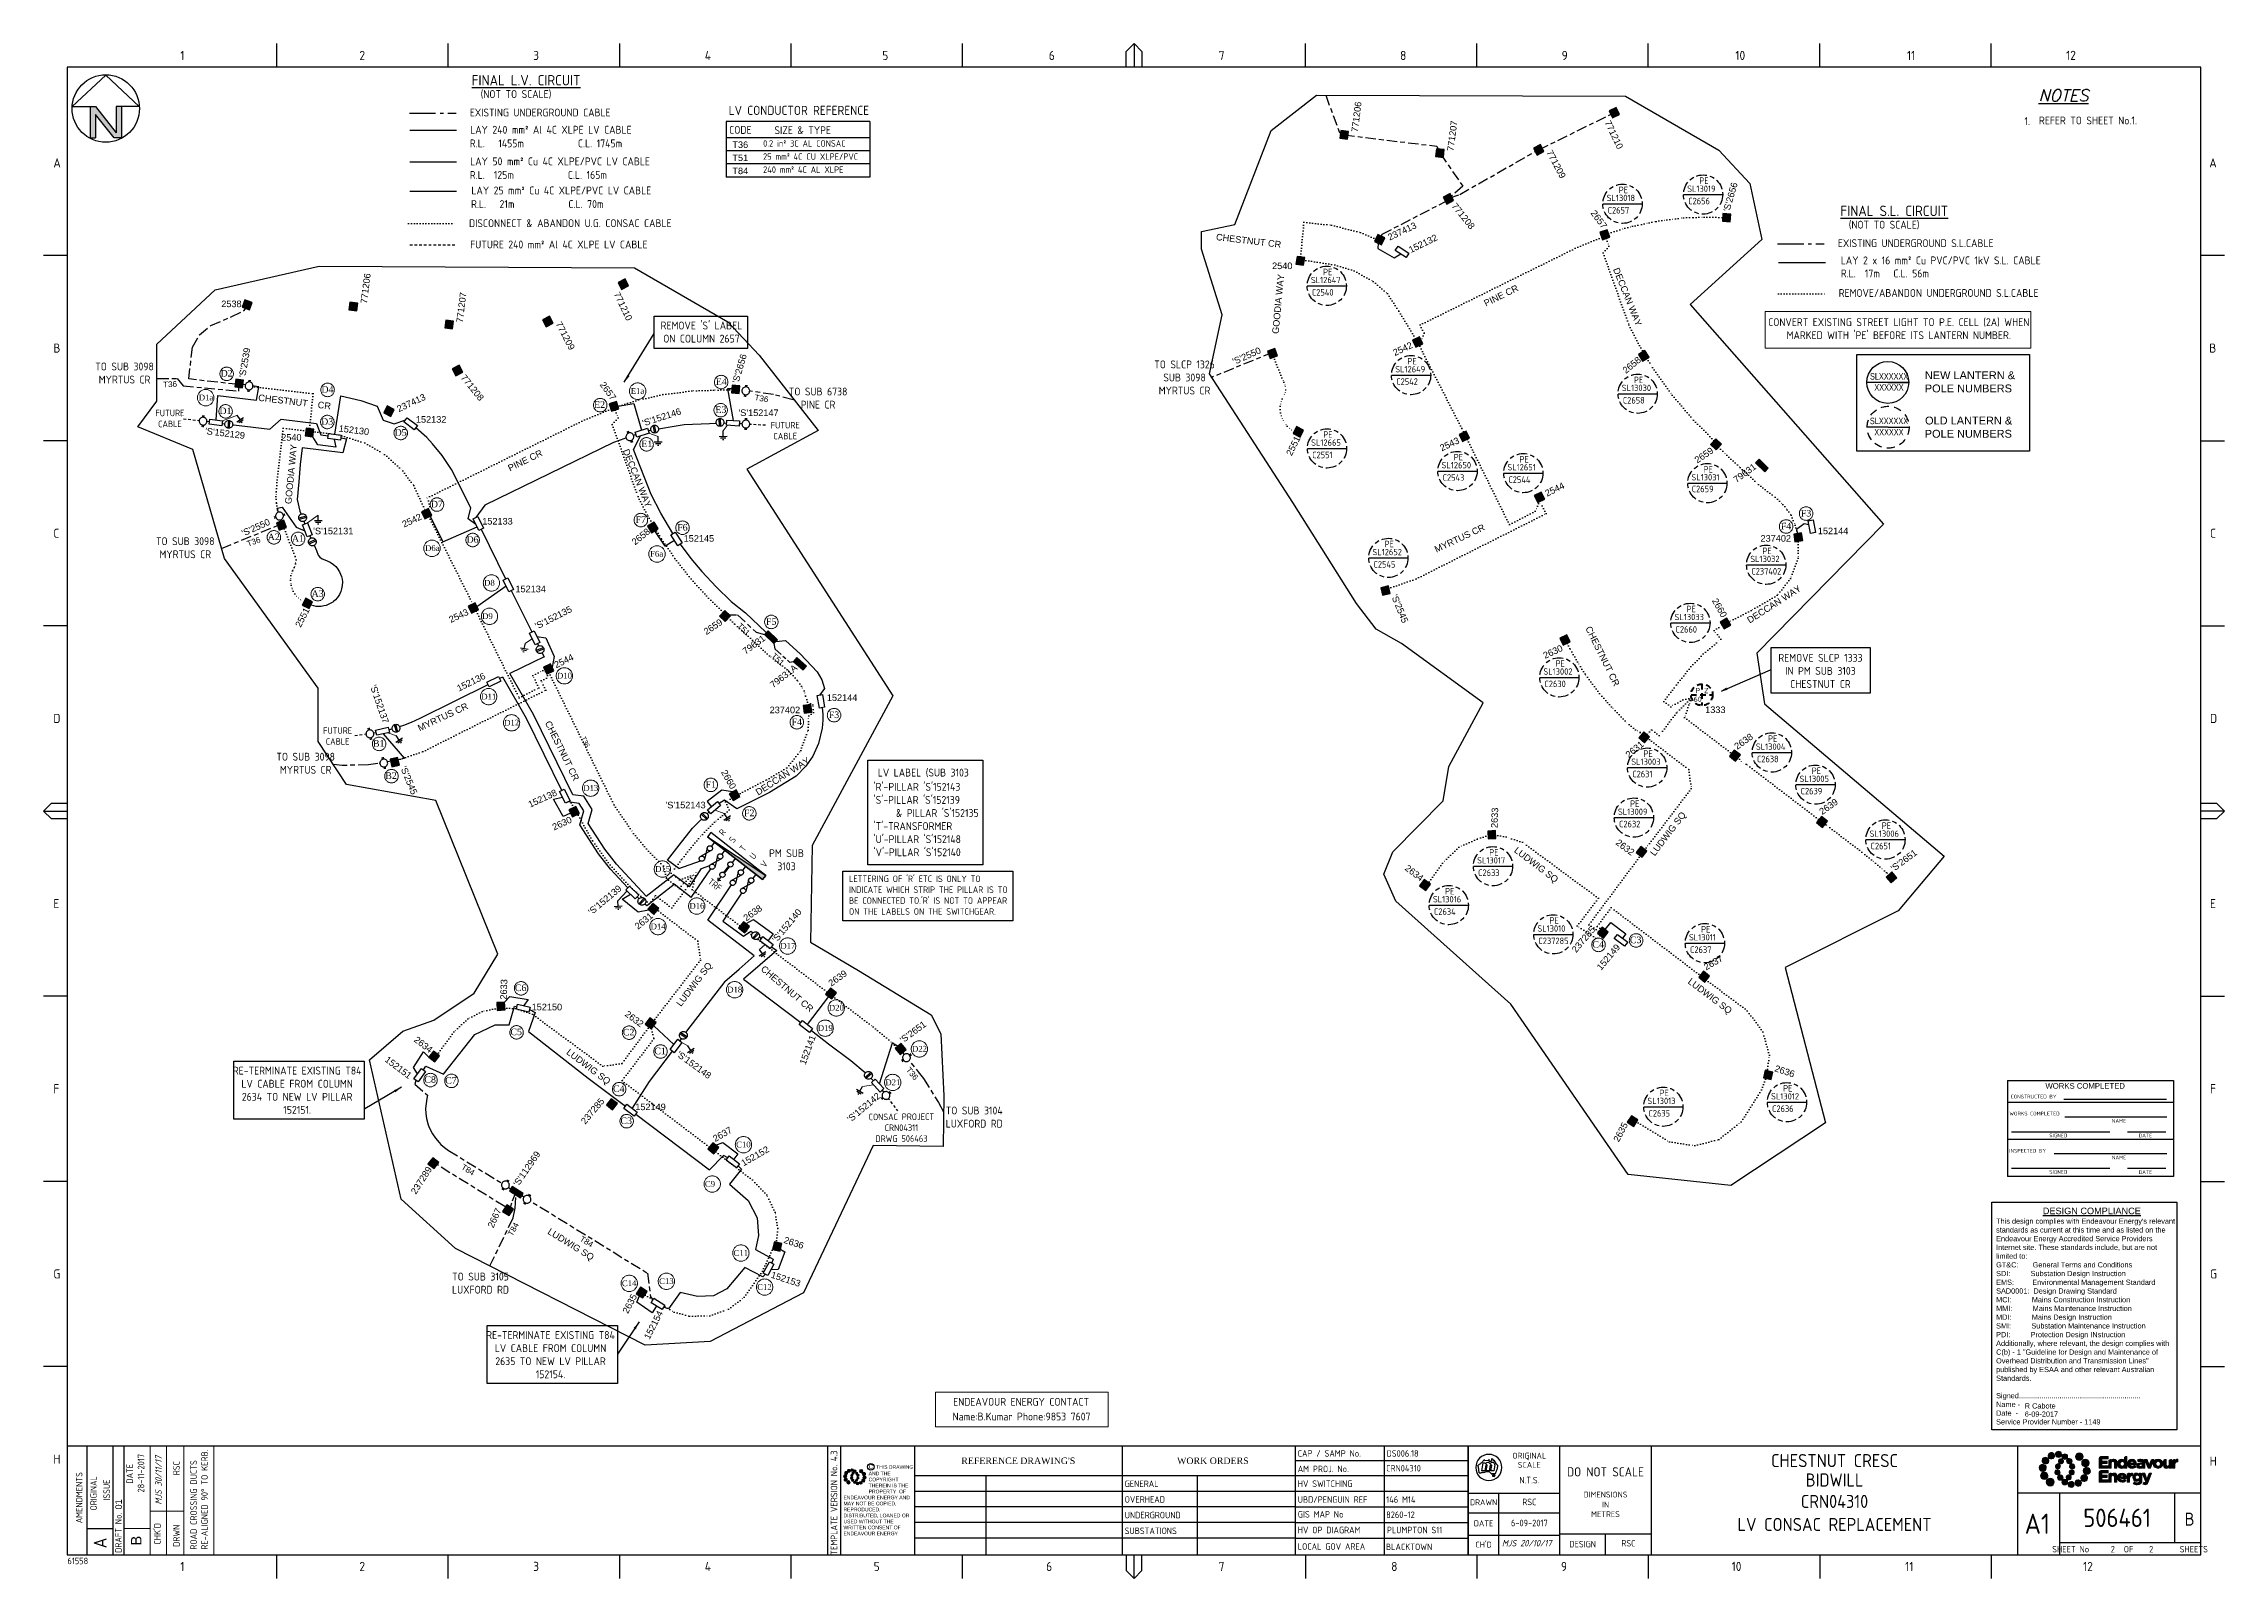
# Paper-space layout 'A1 Final Cct' of a CAD drawing. Header units: metres, sheet in millimetres. Extents: x -21 to 813, y -3 to 583.
# The model-space entities are those that its viewports show. They can reach past a viewport. Long polylines and large blocks are cut down to what shows.
import ezdxf
from ezdxf.enums import TextEntityAlignment as Align

# ---------------------------------------------------------------- set-up
doc = ezdxf.new("R2010")
doc.units = ezdxf.units.M
for name, pattern in [('Cable Exist UG', [8.2, 4, -1.2, 1.8, -1.2]), ('Cable Remove', [2, 0, -2]), ('Dash', [5, 3, -2]), ('DASHED', [0.75, 0.5, -0.25]), ('IECLCHAINA', [8.2, 4, -1.2, 1.8, -1.2]), ('IECLCONTOUR', [14.7, 10, -1.7, 1.3, -1.7]), ('IECLDOTA', [1.8, 1, -0.8])]:
    doc.linetypes.add(name, pattern=pattern)
doc.layers.get('0').update_dxf_attribs({"color": 6})
for name, color, linetype in [('Equip_LV_EXT', 7, 'Continuous'), ('Equip_LV_NEW', 2, 'Continuous'), ('Equip_SL_EXT', 7, 'Continuous'), ('Mains_LV_EXT', 7, 'Continuous'), ('Mains_LV_New_T28', 2, 'Continuous'), ('Mains_LV_New_T8', 2, 'Continuous'), ('Mains_LV_NEW_T84', 2, 'Continuous'), ('Mains_LV_SL_EXT', 7, 'Continuous'), ('Mains_SL_EXT', 7, 'Continuous'), ('Notes', 7, 'Continuous'), ('Notes_LV_MISC', 7, 'Continuous'), ('NOTES_SL_EXT', 7, 'Continuous'), ('Notes_SL_MISC', 7, 'Continuous'), ('Sub_LV_NEW', 2, 'Continuous'), ('SupportsUG_SP_EXT', 7, 'Continuous'), ('SupportsUG_SP_LV_EXT', 7, 'Continuous'), ('SupportsUG_SP_LV_NEW', 2, 'Continuous'), ('SupportsUG_SP_LV_SL_EXT', 7, 'Continuous')]:
    doc.layers.add(name, color=color, linetype=linetype)
doc.layers.add('Viewports', color=6, linetype='Continuous', plot=False)
doc.styles.add('ARIAL', font='arial.ttf', dxfattribs={"height": 2})
doc.styles.add('COLUMN_LABEL', font='arial.ttf')
doc.styles.add('iecARIAL', font='arial.ttf', dxfattribs={"height": 2})
doc.styles.add('iecISOCP', font='isocp.shx')
doc.styles.add('iecNAME', font='times.ttf')
doc.styles.add('iecRoadName', font='arial.ttf', dxfattribs={"height": 3.5})
doc.styles.add('IECSYMBOL1', font='isocp.shx')
doc.styles.add('iecTimesNewRoman', font='times.ttf')
doc.styles.add('ieISOCP', font='isocp.shx')
doc.styles.add('IESYMBOL1', font='isocp.shx')
doc.styles.add('POLE_LABEL', font='arial.ttf')
doc.styles.add('SLCP_LABEL', font='arial.ttf', dxfattribs={"height": 3.5})
doc.styles.get("Standard").update_dxf_attribs({"font": 'arial.ttf'})
doc.linetypes.add('Cable V', pattern='A,7.2,-0.45,["V",Standard,S=1.5,R=0,X=0,Y=-0.7],-1.8', length=9.45)
doc.linetypes.add('IECLCABD1', pattern='A,5.25,-0.1,["o",Standard,S=2,R=0,X=1.5,Y=-0.7],-4', length=9.35)
doc.linetypes.add('IECLCABS1', pattern='A,7,-0.5,["/",Standard,S=1.5,R=0,X=0.2,Y=-0.7],-1.8', length=9.3)
doc.linetypes.add('IECLCABV1', pattern='A,7.2,-0.45,["V",Standard,S=1.5,R=0,X=0,Y=-0.7],-1.8', length=9.45)
doc.linetypes.add('IECLCABX1', pattern='A,7,-0.25,["x",Standard,S=2,R=0,X=0.2,Y=-0.8],-2.1', length=9.35)
doc.dimstyles.new('OHT1', dxfattribs={"dimtxt": 2.5, "dimasz": 2, "dimexe": 1.25, "dimexo": 0.625, "dimgap": 1, "dimtad": 1, "dimjust": 1, "dimlfac": 1000, "dimtxsty": 'iecISOCP', "dimblk1": 'Straight Terminator', "dimblk2": 'NONE', "dimsah": 1, "dimcen": 0, "dimse1": 1, "dimse2": 1, "dimadec": 0, "dimazin": 0, "dimtfac": 1, "dimtmove": 0, "dimatfit": 3, "dimfxl": 1, "dimarcsym": 0})

psp = doc.layouts.new('A1 Final Cct')

# ---------------------------------------------------------------- texts
at = {"layer": 'Notes', "color": 7, "lineweight": 0, "style": 'IECSYMBOL1'}
for s, p in [('EXISTING UNDERGROUND CABLE', (142.3, 555.55)), ('(NOT TO SCALE)', (146.47, 562.62)), ('LAY 240 mm² Al 4C XLPE LV CABLE', (142.45, 548.99)), ('R.L.   1455m            C.L. 1745m', (142.31, 543.78)), ('R.L.  125m            C.L. 165m', (142.31, 531.7)), ('LAY 50 mm² Cu 4C XLPE/PVC LV CABLE', (142.45, 536.91)), ('LAY 25 mm² Cu 4C XLPE/PVC LV CABLE', (142.92, 525.8)), ('R.L.   21m            C.L. 70m', (142.78, 520.59)), ('DISCONNECT & ABANDON U.G. CONSAC CABLE', (142.01, 513.27)), ('EXISTING UNDERGROUND S.L.CABLE', (665.1, 505.64)), ('(NOT TO SCALE)', (669.27, 512.71)), ('FUTURE 240 mm² Al 4C XLPE LV CABLE', (142.45, 505.15)), ('REMOVE/ABANDON UNDERGROUND S.L.CABLE', (665.42, 486.61))]:
    psp.add_text(s, height=3, dxfattribs=at).set_placement(p)
at = {"layer": 'Notes', "lineweight": 0}
for s, p in [('T36', (242.66, 543.52)), ('T51', (242.66, 538.52)), ('T84', (242.66, 533.52))]:
    psp.add_text(s, height=2.5, dxfattribs=at).set_placement(p)
at = {"layer": 'Notes', "lineweight": 0, "style": 'iecARIAL'}
for s, p in [('6-09-2017', (736.52, 58.74)), ('R Cabote', (736.52, 61.88))]:
    psp.add_text(s, height=2, dxfattribs=at).set_placement(p)
at = {"layer": 'Notes', "linetype": 'Continuous', "style": 'iecISOCP', "oblique": 15}
for s, rotation, p in [('MJS 30/11/17', 90.02261, (24.58, 25.16)), ('MJS 20/10/17', 0.02261, (536.72, 9.18))]:
    psp.add_text(s, height=2.5, rotation=rotation, dxfattribs=at).set_placement(p)
at = {"layer": 'Notes', "color": 2, "attachment_point": 5, "style": 'iecISOCP'}
for s, insert, char_height in [('{\\LFINAL L.V. CIRCUIT}', (163.82, 569.39), 4), ('LV CONDUCTOR REFERENCE', (268.07, 557.88), 3.5), ('{\\LFINAL S.L. CIRCUIT}', (686.66, 519.48), 4)]:
    psp.add_mtext(s, dxfattribs=dict(at, insert=insert, char_height=char_height))
at = {"layer": 'Notes'}
for s, insert, char_height, width, attachment_point, style in [('{\\Fitalic.shx;\\L\\C1;NOTES}', (741.78, 565.86), 4.5, 25.3, 1, 'iecISOCP'), ('1.', (736.39, 555.26), 3, 99.1189, 1, 'ieISOCP'), ('REFER TO SHEET No.1.', (741.94, 555.53), 3, 105.6741, 1, 'ieISOCP'), ("CONVERT EXISTING STREET LIGHT TO P.E. CELL (2A) WHEN MARKED WITH 'PE' BEFORE ITS LANTERN NUMBER.", (688.38, 474.47), 3, 100.9816, 5, 'iecISOCP'), ("'R'-PILLAR 'S'152143\\P'S'-PILLAR 'S'152139\\P     & PILLAR 'S'152135\\P'T'-TRANSFORMER\\P'U'-PILLAR 'S'152148\\P'V'-PILLAR 'S'152140", (296.6, 300.92), 3, 42.3289, 1, 'iecISOCP'), ('LV LABEL (SUB 3103', (315.62, 304.7), 3, 40.3, 5, 'iecISOCP'), ("LETTERING OF 'R' ETC IS ONLY TO INDICATE WHICH STRIP THE PILLAR IS TO BE CONNECTED TO.'R' IS NOT TO APPEAR ON THE LABELS ON THE SWITCHGEAR.", (287.21, 265.54), 2.5, 60.885, 1, 'iecISOCP'), ('{\\C1;                       \\H1.25x;\\LDESIGN COMPLIANCE\\P}This design complies with Endeavour Energy\'s relevant standards as current at this time and as listed on the Endeavour Energy Accredited Service Providers Internet site. These standards include, but are not limited to:\\PGT&C:       General Terms and Conditions               \\PSDI:          Substation Design Instruction\\PEMS:         Environmental Management Standard    \\PSAD0001:  Design Drawing Standard\\PMCI:          Mains Construction Instruction              \\PMMI:          Mains Maintenance Instruction\\PMDI:          Mains Design Instruction                       \\PSMI:          Substation Maintenance Instruction\\PPDI:          Protection Design INstruction\\PAdditionally, where relevant, the design complies with C(b) - 1 "Guideline for Design and Maintenance of Overhead Distribution and Transmission Lines" published by ESAA and other relevant Australian Standards. \\P\\PSigned............................................................     \\PName -      \\PDate  - \\PService Provider Number - 1149       ', (725.57, 138.63), 2, 69.5227, 1, 'iecARIAL'), ('{\\C2;Name:B.Kumar Phone:9853 7607}', (353.14, 58.81), 3, 60.8462, 5, 'iecISOCP'), ('{\\C2;ENDEAVOUR ENERGY CONTACT}', (352.99, 64.44), 3, 60.8462, 5, 'iecISOCP')]:
    psp.add_mtext(s, dxfattribs=dict(at, insert=insert, char_height=char_height, width=width, attachment_point=attachment_point, style=style))
at = {"layer": 'Notes', "linetype": 'Continuous', "style": 'iecISOCP'}
for s, insert, char_height, width, attachment_point in [('CODE', (241.46, 551.92), 3, 20.3808, 1), ('SIZE & TYPE', (258.73, 551.8), 3, 42.3531, 1), ('0.2 in² 3C AL CONSAC', (254.4, 545.24), 2.5, 45.9014, 4), ('25 mm² 4C CU XLPE/PVC', (254.4, 540.24), 2.5, 45.9014, 4), ('240 mm² 4C AL XLPE', (254.4, 535.24), 2.5, 45.9014, 4), ("REMOVE 'S' LABEL ON COLUMN 2657", (230.83, 473.17), 3, 33.5297, 5), ('TO SUB 3098\\PMYRTUS CR', (10.38, 457.52), 3, 28.6337, 5), ('TO SLCP 1326\\PSUB 3098 MYRTUS CR', (415.44, 455.83), 3, 28.6337, 5), ('TO SUB 6738\\PPINE CR', (275.41, 447.95), 3, 28.6337, 5), ('TO SUB 3098\\PMYRTUS CR', (33.58, 390.77), 3, 28.6337, 5), ('REMOVE SLCP 1333 IN PM SUB 3103 CHESTNUT CR', (658.44, 343.71), 3, 36.3866, 5), ('TO SUB 3098\\PMYRTUS CR', (79.6, 308.43), 3, 28.6337, 5), ('RE-TERMINATE EXISTING T84 LV CABLE FROM COLUMN 2634 TO NEW LV PILLAR 152151.', (76.34, 183.48), 3, 49.291, 5), ('TO SUB 3104\\PLUXFORD RD', (335.06, 173.22), 3, 28.6337, 5), ('TO SUB 3105\\PLUXFORD RD', (146.4, 109.78), 3, 28.6337, 5), ('RE-TERMINATE EXISTING T84 LV CABLE FROM COLUMN 2635 TO NEW LV PILLAR 152154.', (173.16, 82.45), 3, 49.291, 5)]:
    psp.add_mtext(s, dxfattribs=dict(at, insert=insert, char_height=char_height, width=width, attachment_point=attachment_point))
at = {"layer": 'Notes', "lineweight": 0, "insert": (666.21, 498.08), "char_height": 3, "width": 82.2993, "attachment_point": 4, "style": 'iecISOCP'}
psp.add_mtext('LAY 2 x 16 mm² Cu PVC/PVC 1kV S.L. CABLE\\PR.L.  17m   C.L. 56m', dxfattribs=at)
at = {"layer": 'Notes', "style": 'iecISOCP'}
for s, insert, char_height, width, attachment_point, rotation in [('28-11-2017', (16.66, 37.16), 2.5, 17.6, 5, 90), ('ROAD CROSSING DUCTS RE-ALIGNED 90%%D TO KERB.', (35.52, 7.96), 2.5, 39.6642, 1, 90), ('DATE', (12.37, 36.95), 2.5, 17.6, 5, 90), ('RSC', (30.2, 39.09), 2.5, 17.6, 5, 90), ("CHK'D", (22.91, 14.02), 2.5, 17.6, 5, 90), ('DRWN', (30.2, 13.26), 2.5, 17.6, 5, 90), ('{\\fArial|b0|i0|c0|p34;B}', (14.85, 11.4), 4, 7.7, 5, 89.18225)]:
    psp.add_mtext(s, dxfattribs=dict(at, insert=insert, char_height=char_height, width=width, attachment_point=attachment_point, rotation=rotation))

msp = doc.modelspace()

# ---------------------------------------------------------------- texts
at = {"layer": 'Equip_LV_EXT', "color": 2, "insert": (298828.17, 6265905.47), "char_height": 3, "width": 17.7726, "attachment_point": 5, "style": 'iecISOCP'}
msp.add_mtext('PM SUB 3103', dxfattribs=at)
at = {"layer": 'Equip_LV_NEW', "linetype": 'Continuous', "char_height": 2.5, "width": 17.7476, "attachment_point": 5, "rotation": 0.27779, "style": 'iecISOCP'}
for insert in [(298592.57, 6266074.1), (298656.65, 6265952.75)]:
    msp.add_mtext('FUTURE CABLE', dxfattribs=dict(at, insert=insert))
at = {"layer": 'Mains_LV_EXT'}
for s, height, rotation, p in [('T36', 2.2, 2.91802, (298590.03, 6266085.94)), ('T36', 2.2, 20.47484, (298622.43, 6266025.07)), ('T36', 1.8, 307.14874, (298887.64, 6266027.88)), ('T51', 2.2, 315.74209, (298809.16, 6265994.6)), ('T51', 2.2, 316.60974, (298822.21, 6265983.12)), ('T36', 1.8, 352.0329, (298583.44, 6265950.56)), ('T36', 1.8, 295.09559, (298749.63, 6265952.12)), ('T94', 1.8, 72.07099, (298579.17, 6265865.64)), ('T84', 1.8, 292.45523, (298590.74, 6265853.81)), ('T36', 1.8, 350.26118, (298618.19, 6265836.95)), ('T84', 1.8, 80.96596, (298629.05, 6265820.63)), ('T36', 2.2, 310.14922, (298873.69, 6265825.09)), ('T84', 2.2, 328.34898, (298703.65, 6265787.47)), ('T84', 2.2, 60.29916, (298723.4, 6265761.45)), ('T84', 2.2, 328.34901, (298748.95, 6265760.05)), ('T84', 1.8, 328.36669, (298599.14, 6265754.42)), ('T84', 1.8, 328.90739, (298586.35, 6265738.73)), ('T84', 1.8, 328.90739, (298587.39, 6265740.33))]:
    msp.add_text(s, height=height, rotation=rotation, dxfattribs=at).set_placement(p)
at = {"layer": 'Notes_LV_MISC', "style": 'iecNAME'}
for s, height, p in [('D2', 2.5, (298611.9, 6266090.07)), ('D4', 2.5, (298650.46, 6266083.92)), ('E1a', 2.2, (298768.67, 6266083.47)), ('E4', 2.5, (298801.17, 6266086.93)), ('D1a', 2.2, (298603.61, 6266080.99)), ('E2', 2.5, (298754.66, 6266078.1)), ('D7', 2.5, (298692.26, 6266040.12)), ('F7', 2.5, (298770.52, 6266034.14)), ('A2', 2.5, (298629.94, 6266027.58)), ('D6a', 2.2, (298690.08, 6266023.43)), ('A3', 2.5, (298646.7, 6266005.9)), ('D9', 2.2, (298711.88, 6265997.43)), ('F5', 2.5, (298820.34, 6265995.22)), ('D10', 2.2, (298740.49, 6265974.69)), ('D12', 2.2, (298720.31, 6265956.73)), ('F4', 2.5, (298830.12, 6265956.89)), ('F1', 2.5, (298797.26, 6265932.96)), ('D13', 2.2, (298750.53, 6265931.76)), ('F2', 2.5, (298811.95, 6265922.08)), ('D15', 2.2, (298777.98, 6265900.83)), ('D16', 2.2, (298791.09, 6265886.72)), ('D14', 2.2, (298776.26, 6265878.88)), ('C6', 2.5, (298724.4, 6265855.28)), ('D18', 2.2, (298805.55, 6265854.74)), ('D20', 2.2, (298844.38, 6265847.8)), ('C5', 2.5, (298722.68, 6265838.44)), ('C2', 2.5, (298765.66, 6265838.34)), ('C7', 2.5, (298697.78, 6265819.91)), ('C4', 2.5, (298761.89, 6265816.73)), ('C9', 2.2, (298797, 6265780.51)), ('C11', 2.2, (298807.95, 6265754.12)), ('C14', 2.2, (298765.28, 6265742.54)), ('C13', 2.2, (298779.51, 6265743.36))]:
    msp.add_text(s, height=height, rotation=0.56706, dxfattribs=at).set_placement(p)
at = {"layer": 'Notes_LV_MISC', "color": 1}
for s, rotation, p in [('CHESTNUT    CR', 353.16199, (298626.2, 6266080.86)), ('GOODIA WAY', 84.6282, (298638.96, 6266041.3)), ('PINE CR', 26.14714, (298722.5, 6266053.81)), ('DECCAN WAY', 291.94564, (298765.57, 6266061.8)), ('MYRTUS CR', 25.19082, (298688, 6265954.48)), ('DECCAN WAY', 32.65763, (298817.36, 6265929.96)), ('LUDWIG SQ', 52.79379, (298787.83, 6265849.17)), ('LUDWIG SQ', 322.88574, (298743.8, 6265831.47)), ('LUDWIG SQ', 328.3421, (298736.63, 6265762.72))]:
    msp.add_text(s, height=2.5, rotation=rotation, dxfattribs=at).set_placement(p)
at = {"layer": 'NOTES_SL_EXT', "char_height": 2.5, "width": 5.0547, "attachment_point": 1, "style": 'iecRoadName'}
for insert in [(298767.55, 6266097.1), (298798.33, 6266100.64), (298654.54, 6266065.75), (298686.76, 6266031.65), (298773.35, 6266024.52), (298654.63, 6266003.63), (298704.47, 6265994.98), (298729.63, 6265994.19), (298799.96, 6265990.36), (298822.45, 6265959.17), (298793.49, 6265936.97), (298743.39, 6265916.15), (298776.97, 6265881.69), (298841.28, 6265875.16), (298771.89, 6265862.58), (298868.03, 6265854.19), (298718.05, 6265844), (298701.16, 6265829.14), (298741.09, 6265817.96), (298799.02, 6265814.59), (298783.14, 6265752.09), (298830.37, 6265753.83)]:
    msp.add_mtext('{\\Fisocp|c0;PE}', dxfattribs=dict(at, insert=insert))
at = {"layer": 'Notes_SL_MISC', "color": 1}
for s, rotation, p in [('CHESTNUT CR', 353.16199, (298613.56, 6266076.71)), ('GOODIA WAY', 84.6282, (298637.56, 6266040.76)), ('PINE CR', 26.14714, (298716.79, 6266051.26)), ('DECCAN WAY', 32.65763, (298817.6, 6265930.14)), ('CHESTNUT CR', 296.27704, (298754.73, 6265928.36)), ('LUDWIG SQ', 52.79379, (298781.31, 6265841.13)), ('LUDWIG SQ', 322.88574, (298727.33, 6265843.04)), ('LUDWIG SQ', 322.88574, (298793.71, 6265792.89))]:
    msp.add_text(s, height=2.5, rotation=rotation, dxfattribs=at).set_placement(p)
at = {"layer": 'Notes_SL_MISC', "style": 'iecNAME'}
msp.add_text('F4', height=2.5, rotation=0.56706, dxfattribs=at).set_placement((298829.49, 6265966.14))
at = {"layer": 'Notes_SL_MISC', "width": 13.6426, "attachment_point": 1, "style": 'iecRoadName'}
for s, insert, char_height in [('{\\Fisocp|c0;SL13018}', (298762.93, 6266093.99), 2.4), ('{\\Fisocp|c0;SL13019}', (298793.71, 6266097.53), 2.4), ('{\\Fisocp|c0;C2657}', (298763.33, 6266089.32), 2.5), ('{\\Fisocp|c0;C2656}', (298794.11, 6266092.85), 2.5), ('{\\Fisocp|c0;SL12647}', (298649.92, 6266062.64), 2.4), ('{\\Fisocp|c0;C2540}', (298650.31, 6266057.96), 2.5), ('{\\Fisocp|c0;SL12649}', (298682.14, 6266028.54), 2.4), ('{\\Fisocp|c0;C2542}', (298682.54, 6266023.87), 2.5), ('{\\Fisocp|c0;SL13030}', (298768.73, 6266021.41), 2.4), ('{\\Fisocp|c0;C2658}', (298769.13, 6266016.73), 2.5), ('{\\Fisocp|c0;SL12665}', (298650.01, 6266000.52), 2.4), ('{\\Fisocp|c0;C2551}', (298650.41, 6265995.85), 2.5), ('{\\Fisocp|c0;SL12650}', (298699.85, 6265991.88), 2.4), ('{\\Fisocp|c0;C2543}', (298700.25, 6265987.2), 2.5), ('{\\Fisocp|c0;SL12651}', (298725.01, 6265991.09), 2.4), ('{\\Fisocp|c0;C2544}', (298725.4, 6265986.41), 2.5), ('{\\Fisocp|c0;SL13031}', (298795.34, 6265987.25), 2.4), ('{\\Fisocp|c0;C2659}', (298795.46, 6265982.85), 2.5), ('{\\Fisocp|c0;SL13032}', (298817.84, 6265956.06), 2.4), ('{\\Fisocp|c0;C237402}', (298818.23, 6265951.38), 2.5), ('{\\Fisocp|c0;SL13033}', (298788.87, 6265933.87), 2.4), ('{\\Fisocp|c0;C2660}', (298789.27, 6265929.19), 2.5), ('{\\Fisocp|c0;SL13002}', (298738.77, 6265913.04), 2.4), ('{\\Fisocp|c0;C2630}', (298739.17, 6265908.37), 2.5), ('{\\Fisocp|c0;SL13003}', (298772.35, 6265878.58), 2.4), ('{\\Fisocp|c0;C2631}', (298772.74, 6265873.91), 2.5), ('{\\Fisocp|c0;SL13009}', (298767.27, 6265859.47), 2.4), ('{\\Fisocp|c0;C2632}', (298767.67, 6265854.8), 2.5), ('{\\Fisocp|c0;SL13006}', (298863.41, 6265851.09), 2.4), ('{\\Fisocp|c0;C2651}', (298863.8, 6265846.41), 2.5), ('{\\Fisocp|c0;SL13017}', (298713.43, 6265840.89), 2.4), ('{\\Fisocp|c0;C2633}', (298713.83, 6265836.22), 2.5), ('{\\Fisocp|c0;SL13016}', (298696.54, 6265826.03), 2.4), ('{\\Fisocp|c0;C2634}', (298696.94, 6265821.35), 2.5), ('{\\Fisocp|c0;SL13010}', (298736.47, 6265814.85), 2.4), ('{\\Fisocp|c0;C237285}', (298736.87, 6265810.18), 2.5), ('{\\Fisocp|c0;SL13011}', (298794.4, 6265811.48), 2.4), ('{\\Fisocp|c0;C2637}', (298794.8, 6265806.81), 2.5), ('{\\Fisocp|c0;SL13013}', (298778.52, 6265748.98), 2.4), ('{\\Fisocp|c0;C2635}', (298778.92, 6265744.31), 2.5), ('{\\Fisocp|c0;SL13012}', (298825.76, 6265750.72), 2.4), ('{\\Fisocp|c0;C2636}', (298826.15, 6265746.04), 2.5)]:
    msp.add_mtext(s, dxfattribs=dict(at, insert=insert, char_height=char_height))

# ---------------------------------------------------------------- blocks, each defined once
blk = doc.blocks.new('EE_LOGO_SMALL')
at = {"layer": 'Notes'}
h = blk.add_hatch(color=256, dxfattribs=at)
edge = h.paths.add_edge_path()
edge.add_spline(control_points=[(-8.4, 2), (-9.2, 2), (-9.8, 1.4), (-9.8, 0.7), (-9.9, -0.1), (-9.3, -0.7), (-8.6, -0.8), (-7.8, -0.8), (-7.2, -0.2), (-7.1, 0.5), (-7.1, 1.3), (-7.7, 1.9), (-8.4, 2)], knot_values=[0, 0, 0, 0, 1, 1, 1, 2, 2, 2, 3, 3, 3, 4, 4, 4, 4], degree=3, periodic=0)
h = blk.add_hatch(color=256, dxfattribs=at)
edge = h.paths.add_edge_path()
edge.add_spline(control_points=[(-6.8, 4.5), (-7.4, 4.8), (-8.2, 4.6), (-8.6, 4), (-8.9, 3.4), (-8.7, 2.6), (-8.1, 2.2), (-7.5, 1.9), (-6.7, 2.1), (-6.3, 2.7), (-6, 3.3), (-6.2, 4.1), (-6.8, 4.5)], knot_values=[0, 0, 0, 0, 1, 1, 1, 2, 2, 2, 3, 3, 3, 4, 4, 4, 4], degree=3, periodic=0)
h = blk.add_hatch(color=256, dxfattribs=at)
edge = h.paths.add_edge_path()
edge.add_spline(control_points=[(-4.2, 5.9), (-4.6, 6.5), (-5.3, 6.6), (-5.9, 6.3), (-6.4, 5.9), (-6.6, 5.1), (-6.2, 4.6), (-5.9, 4), (-5.1, 3.8), (-4.6, 4.2), (-4, 4.6), (-3.8, 5.3), (-4.2, 5.9)], knot_values=[0, 0, 0, 0, 1, 1, 1, 2, 2, 2, 3, 3, 3, 4, 4, 4, 4], degree=3, periodic=0)
h = blk.add_hatch(color=256, dxfattribs=at)
edge = h.paths.add_edge_path()
edge.add_spline(control_points=[(-1.3, 5.9), (-1.4, 6.5), (-2, 7), (-2.6, 6.9), (-3.3, 6.9), (-3.7, 6.3), (-3.7, 5.6), (-3.6, 5), (-3, 4.5), (-2.4, 4.6), (-1.7, 4.7), (-1.3, 5.2), (-1.3, 5.9)], knot_values=[0, 0, 0, 0, 1, 1, 1, 2, 2, 2, 3, 3, 3, 4, 4, 4, 4], degree=3, periodic=0)
h = blk.add_hatch(color=256, dxfattribs=at)
edge = h.paths.add_edge_path()
edge.add_spline(control_points=[(-2.5, 2.1), (-3, 2.2), (-3.5, 1.9), (-3.6, 1.3), (-3.7, 0.8), (-3.4, 0.3), (-2.9, 0.2), (-2.4, 0.1), (-1.9, 0.4), (-1.8, 0.9), (-1.7, 1.5), (-2, 2), (-2.5, 2.1)], knot_values=[0, 0, 0, 0, 1, 1, 1, 2, 2, 2, 3, 3, 3, 4, 4, 4, 4], degree=3, periodic=0)
h = blk.add_hatch(color=256, dxfattribs=at)
edge = h.paths.add_edge_path()
edge.add_spline(control_points=[(1, 4.9), (1, 4.3), (0.5, 3.8), (-0.1, 3.8), (-0.7, 3.8), (-1.2, 4.3), (-1.2, 4.9), (-1.2, 5.5), (-0.7, 6), (-0.1, 6), (0.5, 6), (1, 5.5), (1, 4.9)], knot_values=[0, 0, 0, 0, 1, 1, 1, 2, 2, 2, 3, 3, 3, 4, 4, 4, 4], degree=3, periodic=0)
edge = h.paths.add_edge_path()
edge.add_spline(control_points=[(-1.4, 4), (-1.9, 4.1), (-2.4, 3.8), (-2.5, 3.3), (-2.6, 2.7), (-2.3, 2.2), (-1.8, 2.1), (-1.3, 2), (-0.7, 2.3), (-0.6, 2.9), (-0.5, 3.4), (-0.9, 3.9), (-1.4, 4)], knot_values=[0, 0, 0, 0, 1, 1, 1, 2, 2, 2, 3, 3, 3, 4, 4, 4, 4], degree=3, periodic=0)
h = blk.add_hatch(color=256, dxfattribs=at)
edge = h.paths.add_edge_path()
edge.add_spline(control_points=[(2.3, 2.4), (2.8, 2.8), (2.8, 3.4), (2.4, 3.9), (2, 4.3), (1.4, 4.3), (0.9, 3.9), (0.5, 3.6), (0.5, 2.9), (0.9, 2.5), (1.2, 2), (1.9, 2), (2.3, 2.4)], knot_values=[0, 0, 0, 0, 1, 1, 1, 2, 2, 2, 3, 3, 3, 4, 4, 4, 4], degree=3, periodic=0)
edge = h.paths.add_edge_path()
edge.add_spline(control_points=[(1, 4.9), (1, 4.3), (0.5, 3.8), (-0.1, 3.8), (-0.7, 3.8), (-1.2, 4.3), (-1.2, 4.9), (-1.2, 5.5), (-0.7, 6), (-0.1, 6), (0.5, 6), (1, 5.5), (1, 4.9)], knot_values=[0, 0, 0, 0, 1, 1, 1, 2, 2, 2, 3, 3, 3, 4, 4, 4, 4], degree=3, periodic=0)
h = blk.add_hatch(color=256, dxfattribs=at)
edge = h.paths.add_edge_path()
edge.add_spline(control_points=[(1, 4.9), (1, 4.3), (0.5, 3.8), (-0.1, 3.8), (-0.7, 3.8), (-1.2, 4.3), (-1.2, 4.9), (-1.2, 5.5), (-0.7, 6), (-0.1, 6), (0.5, 6), (1, 5.5), (1, 4.9)], knot_values=[0, 0, 0, 0, 1, 1, 1, 2, 2, 2, 3, 3, 3, 4, 4, 4, 4], degree=3, periodic=0)
edge = h.paths.add_edge_path(flags=16)
edge.add_spline(control_points=[(1, 4.9), (1, 4.3), (0.5, 3.8), (-0.1, 3.8), (-0.7, 3.8), (-1.2, 4.3), (-1.2, 4.9), (-1.2, 5.5), (-0.7, 6), (-0.1, 6), (0.5, 6), (1, 5.5), (1, 4.9)], knot_values=[0, 0, 0, 0, 1, 1, 1, 2, 2, 2, 3, 3, 3, 4, 4, 4, 4], degree=3, periodic=0)
h = blk.add_hatch(color=256, dxfattribs=at)
edge = h.paths.add_edge_path()
edge.add_spline(control_points=[(3, 0.2), (3.5, 0.3), (3.8, 0.9), (3.7, 1.4), (3.6, 1.9), (3, 2.3), (2.5, 2.1), (1.9, 2), (1.6, 1.4), (1.8, 0.9), (1.9, 0.4), (2.5, 0.1), (3, 0.2)], knot_values=[0, 0, 0, 0, 1, 1, 1, 2, 2, 2, 3, 3, 3, 4, 4, 4, 4], degree=3, periodic=0)
h = blk.add_hatch(color=256, dxfattribs=at)
edge = h.paths.add_edge_path()
edge.add_spline(control_points=[(7, 4.9), (7, 4), (6.3, 3.4), (5.5, 3.4), (4.6, 3.4), (4, 4), (4, 4.9), (4, 5.7), (4.6, 6.4), (5.5, 6.4), (6.3, 6.4), (7, 5.7), (7, 4.9)], knot_values=[0, 0, 0, 0, 1, 1, 1, 2, 2, 2, 3, 3, 3, 4, 4, 4, 4], degree=3, periodic=0)
h = blk.add_hatch(color=256, dxfattribs=at)
edge = h.paths.add_edge_path()
edge.add_spline(control_points=[(8.4, 1.1), (9.1, 1.5), (9.4, 2.3), (9.1, 3), (8.8, 3.7), (7.9, 4.1), (7.2, 3.8), (6.5, 3.4), (6.2, 2.6), (6.5, 1.9), (6.8, 1.2), (7.7, 0.8), (8.4, 1.1)], knot_values=[0, 0, 0, 0, 1, 1, 1, 2, 2, 2, 3, 3, 3, 4, 4, 4, 4], degree=3, periodic=0)
h = blk.add_hatch(color=256, dxfattribs=at)
edge = h.paths.add_edge_path()
edge.add_spline(control_points=[(8.3, -1.9), (9, -1.9), (9.7, -1.4), (9.7, -0.6), (9.7, 0.1), (9.2, 0.8), (8.4, 0.8), (7.7, 0.8), (7, 0.3), (7, -0.5), (6.9, -1.2), (7.5, -1.9), (8.3, -1.9)], knot_values=[0, 0, 0, 0, 1, 1, 1, 2, 2, 2, 3, 3, 3, 4, 4, 4, 4], degree=3, periodic=0)
h = blk.add_hatch(color=256, dxfattribs=at)
edge = h.paths.add_edge_path()
edge.add_spline(control_points=[(-8.5, -1.1), (-9.2, -1.4), (-9.6, -2.3), (-9.3, -3), (-8.9, -3.7), (-8.1, -4), (-7.4, -3.7), (-6.7, -3.4), (-6.3, -2.5), (-6.6, -1.8), (-7, -1.1), (-7.8, -0.8), (-8.5, -1.1)], knot_values=[0, 0, 0, 0, 1, 1, 1, 2, 2, 2, 3, 3, 3, 4, 4, 4, 4], degree=3, periodic=0)
h = blk.add_hatch(color=256, dxfattribs=at)
edge = h.paths.add_edge_path()
edge.add_spline(control_points=[(-7.1, -4.8), (-7.1, -4), (-6.5, -3.3), (-5.6, -3.3), (-4.8, -3.3), (-4.1, -4), (-4.1, -4.8), (-4.1, -5.7), (-4.8, -6.3), (-5.6, -6.3), (-6.5, -6.3), (-7.1, -5.7), (-7.1, -4.8)], knot_values=[0, 0, 0, 0, 1, 1, 1, 2, 2, 2, 3, 3, 3, 4, 4, 4, 4], degree=3, periodic=0)
h = blk.add_hatch(color=256, dxfattribs=at)
edge = h.paths.add_edge_path()
edge.add_spline(control_points=[(-3.1, -0.2), (-3.7, -0.3), (-4, -0.8), (-3.8, -1.4), (-3.7, -1.9), (-3.2, -2.2), (-2.6, -2.1), (-2.1, -1.9), (-1.8, -1.4), (-1.9, -0.9), (-2.1, -0.3), (-2.6, 0), (-3.1, -0.2)], knot_values=[0, 0, 0, 0, 1, 1, 1, 2, 2, 2, 3, 3, 3, 4, 4, 4, 4], degree=3, periodic=0)
h = blk.add_hatch(color=256, dxfattribs=at)
edge = h.paths.add_edge_path()
edge.add_spline(control_points=[(-2.5, -2.3), (-2.9, -2.7), (-3, -3.4), (-2.6, -3.8), (-2.2, -4.2), (-1.5, -4.3), (-1.1, -3.9), (-0.7, -3.5), (-0.6, -2.8), (-1, -2.4), (-1.4, -2), (-2, -1.9), (-2.5, -2.3)], knot_values=[0, 0, 0, 0, 1, 1, 1, 2, 2, 2, 3, 3, 3, 4, 4, 4, 4], degree=3, periodic=0)
h = blk.add_hatch(color=256, dxfattribs=at)
edge = h.paths.add_edge_path()
edge.add_spline(control_points=[(-1.2, -4.8), (-1.2, -4.2), (-0.7, -3.7), (-0.1, -3.7), (0.5, -3.7), (1, -4.2), (1, -4.8), (1, -5.4), (0.5, -5.9), (-0.1, -5.9), (-0.7, -5.9), (-1.2, -5.4), (-1.2, -4.8)], knot_values=[0, 0, 0, 0, 1, 1, 1, 2, 2, 2, 3, 3, 3, 4, 4, 4, 4], degree=3, periodic=0)
h = blk.add_hatch(color=256, dxfattribs=at)
edge = h.paths.add_edge_path()
edge.add_spline(control_points=[(1.2, -3.9), (1.7, -4.1), (2.2, -3.7), (2.3, -3.2), (2.5, -2.7), (2.1, -2.2), (1.6, -2.1), (1.1, -2), (0.6, -2.3), (0.5, -2.8), (0.4, -3.3), (0.7, -3.8), (1.2, -3.9)], knot_values=[0, 0, 0, 0, 1, 1, 1, 2, 2, 2, 3, 3, 3, 4, 4, 4, 4], degree=3, periodic=0)
h = blk.add_hatch(color=256, dxfattribs=at)
edge = h.paths.add_edge_path()
edge.add_spline(control_points=[(1.2, -5.8), (1.3, -6.5), (1.8, -6.9), (2.5, -6.9), (3.1, -6.8), (3.6, -6.2), (3.5, -5.6), (3.4, -5), (2.9, -4.5), (2.2, -4.6), (1.6, -4.6), (1.1, -5.2), (1.2, -5.8)], knot_values=[0, 0, 0, 0, 1, 1, 1, 2, 2, 2, 3, 3, 3, 4, 4, 4, 4], degree=3, periodic=0)
h = blk.add_hatch(color=256, dxfattribs=at)
edge = h.paths.add_edge_path()
edge.add_spline(control_points=[(2.4, -2), (2.9, -2.1), (3.4, -1.8), (3.5, -1.3), (3.6, -0.8), (3.3, -0.3), (2.8, -0.2), (2.2, -0.1), (1.7, -0.4), (1.6, -0.9), (1.5, -1.4), (1.8, -1.9), (2.4, -2)], knot_values=[0, 0, 0, 0, 1, 1, 1, 2, 2, 2, 3, 3, 3, 4, 4, 4, 4], degree=3, periodic=0)
h = blk.add_hatch(color=256, dxfattribs=at)
edge = h.paths.add_edge_path()
edge.add_spline(control_points=[(4, -5.8), (4.4, -6.4), (5.2, -6.6), (5.7, -6.2), (6.3, -5.8), (6.5, -5.1), (6.1, -4.5), (5.7, -4), (5, -3.8), (4.4, -4.2), (3.8, -4.5), (3.7, -5.3), (4, -5.8)], knot_values=[0, 0, 0, 0, 1, 1, 1, 2, 2, 2, 3, 3, 3, 4, 4, 4, 4], degree=3, periodic=0)
h = blk.add_hatch(color=256, dxfattribs=at)
edge = h.paths.add_edge_path()
edge.add_spline(control_points=[(6.7, -4.4), (7.3, -4.8), (8.1, -4.6), (8.4, -4), (8.8, -3.3), (8.6, -2.6), (8, -2.2), (7.3, -1.8), (6.6, -2.1), (6.2, -2.7), (5.8, -3.3), (6, -4.1), (6.7, -4.4)], knot_values=[0, 0, 0, 0, 1, 1, 1, 2, 2, 2, 3, 3, 3, 4, 4, 4, 4], degree=3, periodic=0)
at = {"layer": 'Notes', "lineweight": 0}
for points in [[(1.8, 2.1), (1.8, 2.1)], [(-2, -2.1), (-2, -2.1)]]:
    blk.add_lwpolyline(points, dxfattribs=at)
for points in [[(-8.4, 2), (-9.2, 2), (-9.8, 1.4), (-9.8, 0.7), (-9.9, -0.1), (-9.3, -0.7), (-8.6, -0.8), (-7.8, -0.8), (-7.2, -0.2), (-7.1, 0.5), (-7.1, 1.3), (-7.7, 1.9), (-8.4, 2)], [(-6.8, 4.5), (-7.4, 4.8), (-8.2, 4.6), (-8.6, 4), (-8.9, 3.4), (-8.7, 2.6), (-8.1, 2.2), (-7.5, 1.9), (-6.7, 2.1), (-6.3, 2.7), (-6, 3.3), (-6.2, 4.1), (-6.8, 4.5)], [(-4.2, 5.9), (-4.6, 6.5), (-5.3, 6.6), (-5.9, 6.3), (-6.4, 5.9), (-6.6, 5.1), (-6.2, 4.6), (-5.9, 4), (-5.1, 3.8), (-4.6, 4.2), (-4, 4.6), (-3.8, 5.3), (-4.2, 5.9)], [(-1.3, 5.9), (-1.4, 6.5), (-2, 7), (-2.6, 6.9), (-3.3, 6.9), (-3.7, 6.3), (-3.7, 5.6), (-3.6, 5), (-3, 4.5), (-2.4, 4.6), (-1.7, 4.7), (-1.3, 5.2), (-1.3, 5.9)], [(-2.5, 2.1), (-3, 2.2), (-3.5, 1.9), (-3.6, 1.3), (-3.7, 0.8), (-3.4, 0.3), (-2.9, 0.2), (-2.4, 0.1), (-1.9, 0.4), (-1.8, 0.9), (-1.7, 1.5), (-2, 2), (-2.5, 2.1)], [(-1.4, 4), (-1.9, 4.1), (-2.4, 3.8), (-2.5, 3.3), (-2.6, 2.7), (-2.3, 2.2), (-1.8, 2.1), (-1.3, 2), (-0.7, 2.3), (-0.6, 2.9), (-0.5, 3.4), (-0.9, 3.9), (-1.4, 4)], [(1, 4.9), (1, 4.3), (0.5, 3.8), (-0.1, 3.8), (-0.7, 3.8), (-1.2, 4.3), (-1.2, 4.9), (-1.2, 5.5), (-0.7, 6), (-0.1, 6), (0.5, 6), (1, 5.5), (1, 4.9)], [(1, 4.9), (1, 4.3), (0.5, 3.8), (-0.1, 3.8), (-0.7, 3.8), (-1.2, 4.3), (-1.2, 4.9), (-1.2, 5.5), (-0.7, 6), (-0.1, 6), (0.5, 6), (1, 5.5), (1, 4.9)], [(2.3, 2.4), (2.8, 2.8), (2.8, 3.4), (2.4, 3.9), (2, 4.3), (1.4, 4.3), (0.9, 3.9), (0.5, 3.6), (0.5, 2.9), (0.9, 2.5), (1.2, 2), (1.9, 2), (2.3, 2.4)], [(3, 0.2), (3.5, 0.3), (3.8, 0.9), (3.7, 1.4), (3.6, 1.9), (3, 2.3), (2.5, 2.1), (1.9, 2), (1.6, 1.4), (1.8, 0.9), (1.9, 0.4), (2.5, 0.1), (3, 0.2)], [(7, 4.9), (7, 4), (6.3, 3.4), (5.5, 3.4), (4.6, 3.4), (4, 4), (4, 4.9), (4, 5.7), (4.6, 6.4), (5.5, 6.4), (6.3, 6.4), (7, 5.7), (7, 4.9)], [(8.4, 1.1), (9.1, 1.5), (9.4, 2.3), (9.1, 3), (8.8, 3.7), (7.9, 4.1), (7.2, 3.8), (6.5, 3.4), (6.2, 2.6), (6.5, 1.9), (6.8, 1.2), (7.7, 0.8), (8.4, 1.1)], [(8.3, -1.9), (9, -1.9), (9.7, -1.4), (9.7, -0.6), (9.7, 0.1), (9.2, 0.8), (8.4, 0.8), (7.7, 0.8), (7, 0.3), (7, -0.5), (6.9, -1.2), (7.5, -1.9), (8.3, -1.9)], [(-8.5, -1.1), (-9.2, -1.4), (-9.6, -2.3), (-9.3, -3), (-8.9, -3.7), (-8.1, -4), (-7.4, -3.7), (-6.7, -3.4), (-6.3, -2.5), (-6.6, -1.8), (-7, -1.1), (-7.8, -0.8), (-8.5, -1.1)], [(-7.1, -4.8), (-7.1, -4), (-6.5, -3.3), (-5.6, -3.3), (-4.8, -3.3), (-4.1, -4), (-4.1, -4.8), (-4.1, -5.7), (-4.8, -6.3), (-5.6, -6.3), (-6.5, -6.3), (-7.1, -5.7), (-7.1, -4.8)], [(-3.1, -0.2), (-3.7, -0.3), (-4, -0.8), (-3.8, -1.4), (-3.7, -1.9), (-3.2, -2.2), (-2.6, -2.1), (-2.1, -1.9), (-1.8, -1.4), (-1.9, -0.9), (-2.1, -0.3), (-2.6, 0), (-3.1, -0.2)], [(-2.5, -2.3), (-2.9, -2.7), (-3, -3.4), (-2.6, -3.8), (-2.2, -4.2), (-1.5, -4.3), (-1.1, -3.9), (-0.7, -3.5), (-0.6, -2.8), (-1, -2.4), (-1.4, -2), (-2, -1.9), (-2.5, -2.3)], [(-1.2, -4.8), (-1.2, -4.2), (-0.7, -3.7), (-0.1, -3.7), (0.5, -3.7), (1, -4.2), (1, -4.8), (1, -5.4), (0.5, -5.9), (-0.1, -5.9), (-0.7, -5.9), (-1.2, -5.4), (-1.2, -4.8)], [(1.2, -3.9), (1.7, -4.1), (2.2, -3.7), (2.3, -3.2), (2.5, -2.7), (2.1, -2.2), (1.6, -2.1), (1.1, -2), (0.6, -2.3), (0.5, -2.8), (0.4, -3.3), (0.7, -3.8), (1.2, -3.9)], [(1.2, -5.8), (1.3, -6.5), (1.8, -6.9), (2.5, -6.9), (3.1, -6.8), (3.6, -6.2), (3.5, -5.6), (3.4, -5), (2.9, -4.5), (2.2, -4.6), (1.6, -4.6), (1.1, -5.2), (1.2, -5.8)], [(2.4, -2), (2.9, -2.1), (3.4, -1.8), (3.5, -1.3), (3.6, -0.8), (3.3, -0.3), (2.8, -0.2), (2.2, -0.1), (1.7, -0.4), (1.6, -0.9), (1.5, -1.4), (1.8, -1.9), (2.4, -2)], [(4, -5.8), (4.4, -6.4), (5.2, -6.6), (5.7, -6.2), (6.3, -5.8), (6.5, -5.1), (6.1, -4.5), (5.7, -4), (5, -3.8), (4.4, -4.2), (3.8, -4.5), (3.7, -5.3), (4, -5.8)], [(6.7, -4.4), (7.3, -4.8), (8.1, -4.6), (8.4, -4), (8.8, -3.3), (8.6, -2.6), (8, -2.2), (7.3, -1.8), (6.6, -2.1), (6.2, -2.7), (5.8, -3.3), (6, -4.1), (6.7, -4.4)]]:
    blk.add_open_spline(points, degree=3, knots=[0, 0, 0, 0, 1, 1, 1, 2, 2, 2, 3, 3, 3, 4, 4, 4, 4], dxfattribs=at)
blk = doc.blocks.new('EE_COPYRIGHT_A1')
at = {"layer": 'Notes'}
blk.add_circle((9.53, -0.82), 1.15, dxfattribs=at)
at = {"xscale": 0.4, "yscale": 0.4, "zscale": 0.4}
blk.add_blockref('EE_LOGO_SMALL', (3.96, -4.29), dxfattribs=at)
at = {"layer": 'Notes', "insert": (0, 0), "char_height": 1.25, "width": 24.1208, "attachment_point": 1, "style": 'ARIAL'}
blk.add_mtext('\\pt8.75;               ^I{\\H1.2x;C } THIS DRAWING\\P\\pi-8.75,l8.75,t8.75,20;       ^IAND THE ^I\\P\\pi0,t8.75;COPYRIGHT\\P\\pi-8.75,t1.25,8.75;^I^ITHEREIN IS THE PROPERTY  OF \\P\\pi0,l0,t1.25;ENDEAVOUR ENERGY AND MAY NOT BE COPIED, REPRODUCED, DISTRIBUTED, LOANED OR USED WITHOUT THE WRITTEN CONSENT OF ENDEAVOUR ENERGY', dxfattribs=at)
blk = doc.blocks.new('EE_LOGO')
h = blk.add_hatch(color=7)
edge = h.paths.add_edge_path()
edge.add_spline(control_points=[(-25.34, 1.94), (-26.08, 1.98), (-26.72, 1.41), (-26.77, 0.66), (-26.81, -0.09), (-26.24, -0.72), (-25.49, -0.77), (-24.74, -0.81), (-24.1, -0.24), (-24.06, 0.51), (-24.02, 1.25), (-24.59, 1.89), (-25.34, 1.94)], knot_values=[0, 0, 0, 0, 1, 1, 1, 2, 2, 2, 3, 3, 3, 4, 4, 4, 4], degree=3, periodic=0)
h = blk.add_hatch(color=7)
edge = h.paths.add_edge_path()
edge.add_spline(control_points=[(-23.73, 4.46), (-24.34, 4.81), (-25.13, 4.61), (-25.49, 3.99), (-25.85, 3.38), (-25.64, 2.59), (-25.03, 2.23), (-24.41, 1.87), (-23.63, 2.08), (-23.27, 2.69), (-22.91, 3.31), (-23.12, 4.1), (-23.73, 4.46)], knot_values=[0, 0, 0, 0, 1, 1, 1, 2, 2, 2, 3, 3, 3, 4, 4, 4, 4], degree=3, periodic=0)
h = blk.add_hatch(color=7)
edge = h.paths.add_edge_path()
edge.add_spline(control_points=[(-21.12, 5.87), (-21.48, 6.44), (-22.24, 6.61), (-22.81, 6.24), (-23.37, 5.88), (-23.54, 5.12), (-23.17, 4.55), (-22.81, 3.98), (-22.05, 3.82), (-21.48, 4.19), (-20.92, 4.55), (-20.75, 5.31), (-21.12, 5.87)], knot_values=[0, 0, 0, 0, 1, 1, 1, 2, 2, 2, 3, 3, 3, 4, 4, 4, 4], degree=3, periodic=0)
h = blk.add_hatch(color=7)
edge = h.paths.add_edge_path()
edge.add_spline(control_points=[(-19.43, 2.06), (-19.94, 2.17), (-20.44, 1.84), (-20.55, 1.33), (-20.66, 0.82), (-20.34, 0.32), (-19.83, 0.21), (-19.32, 0.1), (-18.81, 0.42), (-18.71, 0.93), (-18.59, 1.44), (-18.92, 1.95), (-19.43, 2.06)], knot_values=[0, 0, 0, 0, 1, 1, 1, 2, 2, 2, 3, 3, 3, 4, 4, 4, 4], degree=3, periodic=0)
h = blk.add_hatch(color=7)
edge = h.paths.add_edge_path()
edge.add_spline(control_points=[(-18.27, 5.87), (-18.34, 6.5), (-18.91, 6.97), (-19.54, 6.9), (-20.18, 6.84), (-20.65, 6.27), (-20.58, 5.63), (-20.52, 4.99), (-19.95, 4.53), (-19.31, 4.59), (-18.67, 4.66), (-18.21, 5.23), (-18.27, 5.87)], knot_values=[0, 0, 0, 0, 1, 1, 1, 2, 2, 2, 3, 3, 3, 4, 4, 4, 4], degree=3, periodic=0)
h = blk.add_hatch(color=7)
edge = h.paths.add_edge_path()
edge.add_spline(control_points=[(-15.91, 4.86), (-15.91, 4.26), (-16.4, 3.77), (-17, 3.77), (-17.6, 3.77), (-18.08, 4.26), (-18.08, 4.86), (-18.08, 5.46), (-17.6, 5.95), (-17, 5.95), (-16.4, 5.95), (-15.91, 5.46), (-15.91, 4.86)], knot_values=[0, 0, 0, 0, 1, 1, 1, 2, 2, 2, 3, 3, 3, 4, 4, 4, 4], degree=3, periodic=0)
edge = h.paths.add_edge_path()
edge.add_spline(control_points=[(-18.29, 3.97), (-18.8, 4.08), (-19.3, 3.76), (-19.41, 3.25), (-19.52, 2.74), (-19.2, 2.23), (-18.69, 2.12), (-18.18, 2.01), (-17.67, 2.33), (-17.56, 2.84), (-17.45, 3.35), (-17.78, 3.86), (-18.29, 3.97)], knot_values=[0, 0, 0, 0, 1, 1, 1, 2, 2, 2, 3, 3, 3, 4, 4, 4, 4], degree=3, periodic=0)
h = blk.add_hatch(color=7)
edge = h.paths.add_edge_path()
edge.add_spline(control_points=[(-14.59, 2.36), (-14.16, 2.75), (-14.12, 3.41), (-14.51, 3.84), (-14.89, 4.27), (-15.55, 4.31), (-15.99, 3.93), (-16.42, 3.54), (-16.46, 2.88), (-16.07, 2.45), (-15.69, 2.01), (-15.02, 1.98), (-14.59, 2.36)], knot_values=[0, 0, 0, 0, 1, 1, 1, 2, 2, 2, 3, 3, 3, 4, 4, 4, 4], degree=3, periodic=0)
edge = h.paths.add_edge_path()
edge.add_spline(control_points=[(-15.91, 4.86), (-15.91, 4.26), (-16.4, 3.77), (-17, 3.77), (-17.6, 3.77), (-18.08, 4.26), (-18.08, 4.86), (-18.08, 5.46), (-17.6, 5.95), (-17, 5.95), (-16.4, 5.95), (-15.91, 5.46), (-15.91, 4.86)], knot_values=[0, 0, 0, 0, 1, 1, 1, 2, 2, 2, 3, 3, 3, 4, 4, 4, 4], degree=3, periodic=0)
h = blk.add_hatch(color=7)
edge = h.paths.add_edge_path()
edge.add_spline(control_points=[(-15.91, 4.86), (-15.91, 4.26), (-16.4, 3.77), (-17, 3.77), (-17.6, 3.77), (-18.08, 4.26), (-18.08, 4.86), (-18.08, 5.46), (-17.6, 5.95), (-17, 5.95), (-16.4, 5.95), (-15.91, 5.46), (-15.91, 4.86)], knot_values=[0, 0, 0, 0, 1, 1, 1, 2, 2, 2, 3, 3, 3, 4, 4, 4, 4], degree=3, periodic=0)
edge = h.paths.add_edge_path(flags=16)
edge.add_spline(control_points=[(-15.91, 4.86), (-15.91, 4.26), (-16.4, 3.77), (-17, 3.77), (-17.6, 3.77), (-18.08, 4.26), (-18.08, 4.86), (-18.08, 5.46), (-17.6, 5.95), (-17, 5.95), (-16.4, 5.95), (-15.91, 5.46), (-15.91, 4.86)], knot_values=[0, 0, 0, 0, 1, 1, 1, 2, 2, 2, 3, 3, 3, 4, 4, 4, 4], degree=3, periodic=0)
h = blk.add_hatch(color=7)
edge = h.paths.add_edge_path()
edge.add_spline(control_points=[(-13.94, 0.18), (-13.41, 0.32), (-13.09, 0.87), (-13.23, 1.4), (-13.37, 1.93), (-13.92, 2.25), (-14.45, 2.11), (-14.98, 1.97), (-15.3, 1.42), (-15.16, 0.89), (-15.02, 0.36), (-14.47, 0.04), (-13.94, 0.18)], knot_values=[0, 0, 0, 0, 1, 1, 1, 2, 2, 2, 3, 3, 3, 4, 4, 4, 4], degree=3, periodic=0)
h = blk.add_hatch(color=7)
edge = h.paths.add_edge_path()
edge.add_spline(control_points=[(-9.93, 4.86), (-9.93, 4.03), (-10.61, 3.35), (-11.44, 3.35), (-12.28, 3.35), (-12.95, 4.03), (-12.95, 4.86), (-12.95, 5.69), (-12.28, 6.37), (-11.44, 6.37), (-10.61, 6.37), (-9.93, 5.69), (-9.93, 4.86)], knot_values=[0, 0, 0, 0, 1, 1, 1, 2, 2, 2, 3, 3, 3, 4, 4, 4, 4], degree=3, periodic=0)
h = blk.add_hatch(color=7)
edge = h.paths.add_edge_path()
edge.add_spline(control_points=[(-8.55, 1.13), (-7.83, 1.45), (-7.5, 2.29), (-7.82, 3.01), (-8.14, 3.73), (-8.98, 4.06), (-9.7, 3.74), (-10.42, 3.42), (-10.75, 2.58), (-10.43, 1.86), (-10.11, 1.14), (-9.27, 0.81), (-8.55, 1.13)], knot_values=[0, 0, 0, 0, 1, 1, 1, 2, 2, 2, 3, 3, 3, 4, 4, 4, 4], degree=3, periodic=0)
h = blk.add_hatch(color=7)
edge = h.paths.add_edge_path()
edge.add_spline(control_points=[(-8.66, -1.92), (-7.91, -1.96), (-7.27, -1.39), (-7.23, -0.64), (-7.19, 0.1), (-7.76, 0.74), (-8.51, 0.78), (-9.25, 0.83), (-9.89, 0.26), (-9.94, -0.49), (-9.98, -1.24), (-9.41, -1.88), (-8.66, -1.92)], knot_values=[0, 0, 0, 0, 1, 1, 1, 2, 2, 2, 3, 3, 3, 4, 4, 4, 4], degree=3, periodic=0)
h = blk.add_hatch(color=7)
edge = h.paths.add_edge_path()
edge.add_spline(control_points=[(-3.85, 0.44), (-3.85, 0.44), (-3.85, 4.25), (-3.85, 4.3), (-3.85, 4.35), (-3.85, 4.86), (-3.29, 4.86), (-2.74, 4.86), (-0.49, 4.86), (-0.49, 4.86), (-0.49, 4.86), (-0.49, 4), (-0.49, 4), (-0.49, 4), (-2.89, 4), (-2.89, 4), (-2.89, 4), (-2.89, 3.1), (-2.89, 3.1), (-2.89, 3.1), (-0.8, 3.1), (-0.8, 3.1), (-0.8, 3.1), (-0.8, 2.23), (-0.8, 2.23), (-0.8, 2.23), (-2.89, 2.23), (-2.89, 2.23), (-2.89, 2.23), (-2.89, 1.31), (-2.89, 1.31), (-2.89, 1.31), (-0.49, 1.31), (-0.49, 1.31), (-0.49, 1.31), (-0.49, 0.44), (-0.49, 0.44), (-0.49, 0.44), (-3.85, 0.44), (-3.85, 0.44)], knot_values=[0, 0, 0, 0, 1, 1, 1, 2, 2, 2, 3, 3, 3, 4, 4, 4, 5, 5, 5, 6, 6, 6, 7, 7, 7, 8, 8, 8, 9, 9, 9, 10, 10, 10, 11, 11, 11, 12, 12, 12, 13, 13, 13, 13], degree=3, periodic=0)
h = blk.add_hatch(color=7)
edge = h.paths.add_edge_path()
edge.add_spline(control_points=[(1.94, 0.44), (1.94, 0.44), (1.94, 2.33), (1.94, 2.33), (1.94, 2.78), (1.73, 3.02), (1.36, 3.02), (1, 3.02), (0.76, 2.78), (0.76, 2.33), (0.76, 2.33), (0.76, 0.44), (0.76, 0.44), (0.76, 0.44), (-0.2, 0.44), (-0.2, 0.44), (-0.2, 0.44), (-0.2, 3.21), (-0.2, 3.27), (-0.2, 3.33), (-0.2, 3.82), (0.36, 3.82), (0.76, 3.82), (0.76, 3.82), (0.76, 3.82), (0.76, 3.82), (0.76, 3.35), (0.76, 3.35), (0.98, 3.63), (1.27, 3.89), (1.75, 3.89), (2.48, 3.89), (2.9, 3.41), (2.9, 2.63), (2.9, 2.63), (2.9, 0.44), (2.9, 0.44), (2.9, 0.44), (1.94, 0.44), (1.94, 0.44)], knot_values=[0, 0, 0, 0, 1, 1, 1, 2, 2, 2, 3, 3, 3, 4, 4, 4, 5, 5, 5, 6, 6, 6, 7, 7, 7, 8, 8, 8, 9, 9, 9, 10, 10, 10, 11, 11, 11, 12, 12, 12, 13, 13, 13, 13], degree=3, periodic=0)
h = blk.add_hatch(color=7)
edge = h.paths.add_edge_path(flags=16)
edge.add_spline(control_points=[(5.8, 2.13), (5.8, 2.69), (5.43, 3.07), (4.98, 3.07), (4.53, 3.07), (4.15, 2.7), (4.15, 2.13), (4.15, 2.13), (4.15, 2.12), (4.15, 2.12), (4.15, 1.56), (4.53, 1.19), (4.98, 1.19), (5.43, 1.19), (5.8, 1.56), (5.8, 2.12), (5.8, 2.12), (5.8, 2.13), (5.8, 2.13)], knot_values=[0, 0, 0, 0, 1, 1, 1, 2, 2, 2, 3, 3, 3, 4, 4, 4, 5, 5, 5, 6, 6, 6, 6], degree=3, periodic=0)
edge = h.paths.add_edge_path()
edge.add_spline(control_points=[(5.79, 0.44), (5.79, 0.44), (5.79, 0.92), (5.79, 0.92), (5.55, 0.6), (5.23, 0.37), (4.73, 0.37), (3.94, 0.37), (3.19, 0.99), (3.19, 2.12), (3.19, 2.12), (3.19, 2.13), (3.19, 2.13), (3.19, 3.26), (3.93, 3.88), (4.73, 3.88), (5.24, 3.88), (5.56, 3.65), (5.79, 3.38), (5.79, 3.38), (5.79, 4.27), (5.79, 4.3), (5.79, 4.34), (5.79, 4.86), (6.34, 4.86), (6.73, 4.86), (6.75, 4.86), (6.75, 4.86), (6.75, 4.86), (6.75, 0.44), (6.75, 0.44), (6.75, 0.44), (5.79, 0.44), (5.79, 0.44)], knot_values=[0, 0, 0, 0, 1, 1, 1, 2, 2, 2, 3, 3, 3, 4, 4, 4, 5, 5, 5, 6, 6, 6, 7, 7, 7, 8, 8, 8, 9, 9, 9, 10, 10, 10, 11, 11, 11, 11], degree=3, periodic=0)
h = blk.add_hatch(color=7)
edge = h.paths.add_edge_path()
edge.add_spline(control_points=[(8.69, 3.89), (7.7, 3.89), (7.01, 3.09), (7.01, 2.13), (7.01, 2.13), (7.01, 2.12), (7.01, 2.12), (7.01, 1.08), (7.77, 0.37), (8.78, 0.37), (9.39, 0.37), (9.85, 0.61), (10.16, 1), (10.16, 1), (9.62, 1.48), (9.62, 1.48), (9.35, 1.24), (9.12, 1.14), (8.79, 1.14), (8.33, 1.13), (8, 1.49), (7.95, 1.86), (7.91, 2.18), (7.93, 2.29), (7.95, 2.43), (8.02, 2.85), (8.29, 3.12), (8.69, 3.12), (9.09, 3.12), (9.34, 2.83), (9.4, 2.4), (9.4, 2.4), (8.14, 2.4), (8.14, 2.4), (8.14, 2.4), (8.12, 1.8), (8.64, 1.8), (9.17, 1.8), (10.32, 1.8), (10.32, 1.8), (10.33, 1.89), (10.34, 1.95), (10.34, 2.04), (10.34, 2.04), (10.34, 2.05), (10.34, 2.05), (10.34, 3.01), (9.82, 3.89), (8.69, 3.89)], knot_values=[0, 0, 0, 0, 1, 1, 1, 2, 2, 2, 3, 3, 3, 4, 4, 4, 5, 5, 5, 6, 6, 6, 7, 7, 7, 8, 8, 8, 9, 9, 9, 10, 10, 10, 11, 11, 11, 12, 12, 12, 13, 13, 13, 14, 14, 14, 15, 15, 15, 16, 16, 16, 16], degree=3, periodic=0)
h = blk.add_hatch(color=7)
edge = h.paths.add_edge_path(flags=16)
edge.add_spline(control_points=[(12.69, 1.8), (12.53, 1.88), (12.31, 1.93), (12.08, 1.93), (11.67, 1.93), (11.42, 1.77), (11.42, 1.46), (11.42, 1.46), (11.42, 1.45), (11.42, 1.45), (11.42, 1.19), (11.63, 1.04), (11.94, 1.04), (12.39, 1.04), (12.69, 1.29), (12.69, 1.63), (12.69, 1.63), (12.69, 1.8), (12.69, 1.8)], knot_values=[0, 0, 0, 0, 1, 1, 1, 2, 2, 2, 3, 3, 3, 4, 4, 4, 5, 5, 5, 6, 6, 6, 6], degree=3, periodic=0)
edge = h.paths.add_edge_path()
edge.add_spline(control_points=[(12.67, 0.44), (12.67, 0.44), (12.67, 0.81), (12.67, 0.81), (12.44, 0.55), (12.12, 0.38), (11.65, 0.38), (11.01, 0.38), (10.49, 0.74), (10.49, 1.41), (10.49, 1.41), (10.49, 1.42), (10.49, 1.42), (10.49, 2.16), (11.05, 2.5), (11.85, 2.5), (12.19, 2.5), (12.44, 2.45), (12.68, 2.37), (12.68, 2.37), (12.68, 2.42), (12.68, 2.42), (12.68, 2.82), (12.43, 3.07), (11.95, 3.07), (11.59, 3.07), (11.33, 3), (11.02, 2.89), (11.02, 2.89), (10.78, 3.62), (10.78, 3.62), (11.15, 3.78), (11.52, 3.89), (12.09, 3.89), (13.14, 3.89), (13.6, 3.35), (13.6, 2.43), (13.6, 2.43), (13.6, 0.44), (13.6, 0.44), (13.6, 0.44), (12.67, 0.44), (12.67, 0.44)], knot_values=[0, 0, 0, 0, 1, 1, 1, 2, 2, 2, 3, 3, 3, 4, 4, 4, 5, 5, 5, 6, 6, 6, 7, 7, 7, 8, 8, 8, 9, 9, 9, 10, 10, 10, 11, 11, 11, 12, 12, 12, 13, 13, 13, 14, 14, 14, 14], degree=3, periodic=0)
h = blk.add_hatch(color=7)
edge = h.paths.add_edge_path()
edge.add_spline(control_points=[(15.71, 0.44), (15.71, 0.44), (14.84, 0.44), (14.84, 0.44), (14.84, 0.44), (13.51, 3.83), (13.51, 3.83), (13.51, 3.83), (14.53, 3.83), (14.53, 3.83), (14.53, 3.83), (15.28, 1.58), (15.28, 1.58), (15.28, 1.58), (15.86, 3.3), (15.86, 3.3), (15.86, 3.3), (16.02, 3.83), (16.4, 3.83), (16.78, 3.83), (17.04, 3.83), (17.04, 3.83), (17.04, 3.83), (15.71, 0.44), (15.71, 0.44)], knot_values=[0, 0, 0, 0, 1, 1, 1, 2, 2, 2, 3, 3, 3, 4, 4, 4, 5, 5, 5, 6, 6, 6, 7, 7, 7, 8, 8, 8, 8], degree=3, periodic=0)
h = blk.add_hatch(color=7)
edge = h.paths.add_edge_path(flags=16)
edge.add_spline(control_points=[(19.52, 2.16), (19.52, 2.66), (19.16, 3.09), (18.63, 3.09), (18.08, 3.09), (17.75, 2.67), (17.75, 2.17), (17.75, 2.17), (17.75, 2.16), (17.75, 2.16), (17.75, 1.66), (18.11, 1.22), (18.64, 1.22), (19.19, 1.22), (19.52, 1.65), (19.52, 2.15), (19.52, 2.15), (19.52, 2.16), (19.52, 2.16)], knot_values=[0, 0, 0, 0, 1, 1, 1, 2, 2, 2, 3, 3, 3, 4, 4, 4, 5, 5, 5, 6, 6, 6, 6], degree=3, periodic=0)
edge = h.paths.add_edge_path()
edge.add_spline(control_points=[(18.63, 0.4), (17.58, 0.4), (16.8, 1.17), (16.8, 2.15), (16.8, 2.15), (16.8, 2.16), (16.8, 2.16), (16.8, 3.13), (17.59, 3.92), (18.64, 3.92), (19.69, 3.92), (20.46, 3.14), (20.46, 2.17), (20.46, 2.17), (20.46, 2.16), (20.46, 2.16), (20.46, 1.19), (19.68, 0.4), (18.63, 0.4)], knot_values=[0, 0, 0, 0, 1, 1, 1, 2, 2, 2, 3, 3, 3, 4, 4, 4, 5, 5, 5, 6, 6, 6, 6], degree=3, periodic=0)
h = blk.add_hatch(color=7)
edge = h.paths.add_edge_path()
edge.add_spline(control_points=[(22.86, 0.44), (22.86, 0.44), (22.86, 0.92), (22.86, 0.92), (22.64, 0.64), (22.36, 0.38), (21.87, 0.38), (21.15, 0.38), (20.72, 0.86), (20.72, 1.63), (20.72, 1.63), (20.72, 3.22), (20.72, 3.27), (20.72, 3.32), (20.72, 3.82), (21.28, 3.82), (21.68, 3.82), (21.68, 3.82), (21.68, 3.82), (21.68, 3.82), (21.68, 1.94), (21.68, 1.94), (21.68, 1.48), (21.9, 1.25), (22.26, 1.25), (22.63, 1.25), (22.86, 1.48), (22.86, 1.94), (22.86, 1.94), (22.86, 3.2), (22.86, 3.27), (22.86, 3.34), (22.87, 3.82), (23.42, 3.82), (23.82, 3.82), (23.82, 3.82), (23.82, 3.82), (23.82, 3.82), (23.82, 0.44), (23.82, 0.44), (23.82, 0.44), (22.86, 0.44), (22.86, 0.44)], knot_values=[0, 0, 0, 0, 1, 1, 1, 2, 2, 2, 3, 3, 3, 4, 4, 4, 5, 5, 5, 6, 6, 6, 7, 7, 7, 8, 8, 8, 9, 9, 9, 10, 10, 10, 11, 11, 11, 12, 12, 12, 13, 13, 13, 14, 14, 14, 14], degree=3, periodic=0)
h = blk.add_hatch(color=7)
edge = h.paths.add_edge_path()
edge.add_spline(control_points=[(26.09, 2.88), (25.46, 2.88), (25.06, 2.5), (25.06, 1.69), (25.06, 1.69), (25.06, 0.44), (25.06, 0.44), (25.06, 0.44), (24.1, 0.44), (24.1, 0.44), (24.1, 0.44), (24.1, 3.24), (24.1, 3.27), (24.1, 3.3), (24.1, 3.83), (24.66, 3.83), (25.22, 3.83), (25.06, 3.83), (25.06, 3.83), (25.06, 3.83), (25.06, 3.14), (25.06, 3.14), (25.26, 3.61), (25.58, 3.91), (26.14, 3.89), (26.14, 3.89), (26.14, 2.88), (26.14, 2.88), (26.14, 2.88), (26.09, 2.88), (26.09, 2.88)], knot_values=[0, 0, 0, 0, 1, 1, 1, 2, 2, 2, 3, 3, 3, 4, 4, 4, 5, 5, 5, 6, 6, 6, 7, 7, 7, 8, 8, 8, 9, 9, 9, 10, 10, 10, 10], degree=3, periodic=0)
h = blk.add_hatch(color=7)
edge = h.paths.add_edge_path()
edge.add_spline(control_points=[(-25.45, -1.11), (-26.17, -1.43), (-26.5, -2.27), (-26.18, -2.99), (-25.86, -3.71), (-25.02, -4.04), (-24.3, -3.72), (-23.58, -3.4), (-23.25, -2.56), (-23.57, -1.84), (-23.88, -1.12), (-24.72, -0.79), (-25.45, -1.11)], knot_values=[0, 0, 0, 0, 1, 1, 1, 2, 2, 2, 3, 3, 3, 4, 4, 4, 4], degree=3, periodic=0)
h = blk.add_hatch(color=7)
edge = h.paths.add_edge_path()
edge.add_spline(control_points=[(-24.06, -4.84), (-24.06, -4.01), (-23.39, -3.33), (-22.55, -3.33), (-21.72, -3.33), (-21.04, -4.01), (-21.04, -4.84), (-21.04, -5.68), (-21.72, -6.35), (-22.55, -6.35), (-23.39, -6.35), (-24.06, -5.68), (-24.06, -4.84)], knot_values=[0, 0, 0, 0, 1, 1, 1, 2, 2, 2, 3, 3, 3, 4, 4, 4, 4], degree=3, periodic=0)
h = blk.add_hatch(color=7)
edge = h.paths.add_edge_path()
edge.add_spline(control_points=[(-20.06, -0.16), (-20.59, -0.3), (-20.9, -0.85), (-20.76, -1.38), (-20.63, -1.91), (-20.08, -2.23), (-19.55, -2.09), (-19.02, -1.95), (-18.7, -1.4), (-18.84, -0.87), (-18.98, -0.34), (-19.52, -0.02), (-20.06, -0.16)], knot_values=[0, 0, 0, 0, 1, 1, 1, 2, 2, 2, 3, 3, 3, 4, 4, 4, 4], degree=3, periodic=0)
h = blk.add_hatch(color=7)
edge = h.paths.add_edge_path()
edge.add_spline(control_points=[(-19.41, -2.34), (-19.84, -2.73), (-19.88, -3.39), (-19.49, -3.82), (-19.1, -4.26), (-18.44, -4.29), (-18.01, -3.91), (-17.58, -3.52), (-17.54, -2.86), (-17.93, -2.43), (-18.31, -2), (-18.97, -1.96), (-19.41, -2.34)], knot_values=[0, 0, 0, 0, 1, 1, 1, 2, 2, 2, 3, 3, 3, 4, 4, 4, 4], degree=3, periodic=0)
h = blk.add_hatch(color=7)
edge = h.paths.add_edge_path()
edge.add_spline(control_points=[(-18.08, -4.84), (-18.08, -4.24), (-17.6, -3.76), (-17, -3.76), (-16.4, -3.76), (-15.91, -4.24), (-15.91, -4.84), (-15.91, -5.44), (-16.4, -5.93), (-17, -5.93), (-17.6, -5.93), (-18.08, -5.44), (-18.08, -4.84)], knot_values=[0, 0, 0, 0, 1, 1, 1, 2, 2, 2, 3, 3, 3, 4, 4, 4, 4], degree=3, periodic=0)
h = blk.add_hatch(color=7)
edge = h.paths.add_edge_path()
edge.add_spline(control_points=[(-15.71, -3.95), (-15.2, -4.06), (-14.69, -3.74), (-14.58, -3.23), (-14.47, -2.72), (-14.8, -2.21), (-15.31, -2.1), (-15.82, -1.99), (-16.32, -2.32), (-16.43, -2.83), (-16.54, -3.34), (-16.22, -3.84), (-15.71, -3.95)], knot_values=[0, 0, 0, 0, 1, 1, 1, 2, 2, 2, 3, 3, 3, 4, 4, 4, 4], degree=3, periodic=0)
h = blk.add_hatch(color=7)
edge = h.paths.add_edge_path()
edge.add_spline(control_points=[(-15.72, -5.85), (-15.66, -6.49), (-15.09, -6.95), (-14.45, -6.89), (-13.81, -6.82), (-13.35, -6.25), (-13.41, -5.62), (-13.48, -4.98), (-14.05, -4.51), (-14.68, -4.58), (-15.33, -4.64), (-15.79, -5.21), (-15.72, -5.85)], knot_values=[0, 0, 0, 0, 1, 1, 1, 2, 2, 2, 3, 3, 3, 4, 4, 4, 4], degree=3, periodic=0)
h = blk.add_hatch(color=7)
edge = h.paths.add_edge_path()
edge.add_spline(control_points=[(-14.57, -2.04), (-14.06, -2.15), (-13.55, -1.83), (-13.44, -1.32), (-13.33, -0.81), (-13.66, -0.3), (-14.17, -0.19), (-14.68, -0.08), (-15.18, -0.4), (-15.29, -0.92), (-15.4, -1.43), (-15.08, -1.93), (-14.57, -2.04)], knot_values=[0, 0, 0, 0, 1, 1, 1, 2, 2, 2, 3, 3, 3, 4, 4, 4, 4], degree=3, periodic=0)
h = blk.add_hatch(color=7)
edge = h.paths.add_edge_path()
edge.add_spline(control_points=[(-12.88, -5.86), (-12.52, -6.43), (-11.76, -6.59), (-11.19, -6.23), (-10.62, -5.86), (-10.46, -5.1), (-10.82, -4.53), (-11.19, -3.97), (-11.95, -3.8), (-12.51, -4.17), (-13.08, -4.53), (-13.25, -5.29), (-12.88, -5.86)], knot_values=[0, 0, 0, 0, 1, 1, 1, 2, 2, 2, 3, 3, 3, 4, 4, 4, 4], degree=3, periodic=0)
h = blk.add_hatch(color=7)
edge = h.paths.add_edge_path()
edge.add_spline(control_points=[(-10.27, -4.44), (-9.65, -4.79), (-8.86, -4.59), (-8.51, -3.97), (-8.15, -3.36), (-8.36, -2.57), (-8.97, -2.22), (-9.58, -1.86), (-10.37, -2.06), (-10.73, -2.68), (-11.09, -3.29), (-10.88, -4.08), (-10.27, -4.44)], knot_values=[0, 0, 0, 0, 1, 1, 1, 2, 2, 2, 3, 3, 3, 4, 4, 4, 4], degree=3, periodic=0)
h = blk.add_hatch(color=7)
edge = h.paths.add_edge_path()
edge.add_spline(control_points=[(-3.85, -4.84), (-3.85, -4.84), (-3.85, -1.03), (-3.85, -0.98), (-3.85, -0.94), (-3.85, -0.42), (-3.29, -0.42), (-2.74, -0.42), (-0.49, -0.42), (-0.49, -0.42), (-0.49, -0.42), (-0.49, -1.29), (-0.49, -1.29), (-0.49, -1.29), (-2.89, -1.29), (-2.89, -1.29), (-2.89, -1.29), (-2.89, -2.19), (-2.89, -2.19), (-2.89, -2.19), (-0.8, -2.19), (-0.8, -2.19), (-0.8, -2.19), (-0.8, -3.05), (-0.8, -3.05), (-0.8, -3.05), (-2.89, -3.05), (-2.89, -3.05), (-2.89, -3.05), (-2.89, -3.98), (-2.89, -3.98), (-2.89, -3.98), (-0.49, -3.98), (-0.49, -3.98), (-0.49, -3.98), (-0.49, -4.84), (-0.49, -4.84), (-0.49, -4.84), (-3.85, -4.84), (-3.85, -4.84)], knot_values=[0, 0, 0, 0, 1, 1, 1, 2, 2, 2, 3, 3, 3, 4, 4, 4, 5, 5, 5, 6, 6, 6, 7, 7, 7, 8, 8, 8, 9, 9, 9, 10, 10, 10, 11, 11, 11, 12, 12, 12, 13, 13, 13, 13], degree=3, periodic=0)
h = blk.add_hatch(color=7)
edge = h.paths.add_edge_path()
edge.add_spline(control_points=[(1.94, -4.84), (1.94, -4.84), (1.94, -2.96), (1.94, -2.96), (1.94, -2.5), (1.73, -2.27), (1.36, -2.27), (1, -2.27), (0.76, -2.5), (0.76, -2.96), (0.76, -2.96), (0.76, -4.84), (0.76, -4.84), (0.76, -4.84), (-0.2, -4.84), (-0.2, -4.84), (-0.2, -4.84), (-0.2, -2.07), (-0.2, -2.01), (-0.2, -1.96), (-0.2, -1.46), (0.36, -1.46), (0.76, -1.46), (0.76, -1.46), (0.76, -1.46), (0.76, -1.46), (0.76, -1.94), (0.76, -1.94), (0.98, -1.65), (1.27, -1.4), (1.75, -1.4), (2.48, -1.4), (2.9, -1.88), (2.9, -2.65), (2.9, -2.65), (2.9, -4.84), (2.9, -4.84), (2.9, -4.84), (1.94, -4.84), (1.94, -4.84)], knot_values=[0, 0, 0, 0, 1, 1, 1, 2, 2, 2, 3, 3, 3, 4, 4, 4, 5, 5, 5, 6, 6, 6, 7, 7, 7, 8, 8, 8, 9, 9, 9, 10, 10, 10, 11, 11, 11, 12, 12, 12, 13, 13, 13, 13], degree=3, periodic=0)
h = blk.add_hatch(color=7)
edge = h.paths.add_edge_path()
edge.add_spline(control_points=[(4.87, -1.4), (3.88, -1.4), (3.19, -2.19), (3.19, -3.16), (3.19, -3.16), (3.19, -3.17), (3.19, -3.17), (3.19, -4.21), (3.94, -4.92), (4.96, -4.92), (5.57, -4.92), (6.03, -4.68), (6.34, -4.29), (6.34, -4.29), (5.79, -3.8), (5.79, -3.8), (5.53, -4.05), (5.29, -4.14), (4.97, -4.15), (4.51, -4.16), (4.18, -3.79), (4.13, -3.42), (4.09, -3.1), (4.11, -3), (4.13, -2.86), (4.2, -2.44), (4.47, -2.17), (4.87, -2.17), (5.27, -2.17), (5.52, -2.46), (5.58, -2.89), (5.58, -2.89), (4.32, -2.89), (4.32, -2.89), (4.32, -2.89), (4.29, -3.49), (4.82, -3.49), (5.35, -3.49), (6.5, -3.49), (6.5, -3.49), (6.51, -3.4), (6.51, -3.34), (6.51, -3.25), (6.51, -3.25), (6.51, -3.23), (6.51, -3.23), (6.51, -2.27), (6, -1.4), (4.87, -1.4)], knot_values=[0, 0, 0, 0, 1, 1, 1, 2, 2, 2, 3, 3, 3, 4, 4, 4, 5, 5, 5, 6, 6, 6, 7, 7, 7, 8, 8, 8, 9, 9, 9, 10, 10, 10, 11, 11, 11, 12, 12, 12, 13, 13, 13, 14, 14, 14, 15, 15, 15, 16, 16, 16, 16], degree=3, periodic=0)
h = blk.add_hatch(color=7)
edge = h.paths.add_edge_path()
edge.add_spline(control_points=[(8.77, -2.4), (8.13, -2.4), (7.74, -2.79), (7.74, -3.6), (7.74, -3.6), (7.74, -4.85), (7.74, -4.85), (7.74, -4.85), (6.78, -4.85), (6.78, -4.85), (6.78, -4.85), (6.78, -2.05), (6.78, -2.02), (6.78, -1.99), (6.77, -1.46), (7.33, -1.46), (7.74, -1.46), (7.74, -1.46), (7.74, -1.46), (7.74, -1.46), (7.74, -2.15), (7.74, -2.15), (7.93, -1.68), (8.25, -1.37), (8.82, -1.4), (8.82, -1.4), (8.82, -2.4), (8.82, -2.4), (8.82, -2.4), (8.77, -2.4), (8.77, -2.4)], knot_values=[0, 0, 0, 0, 1, 1, 1, 2, 2, 2, 3, 3, 3, 4, 4, 4, 5, 5, 5, 6, 6, 6, 7, 7, 7, 8, 8, 8, 9, 9, 9, 10, 10, 10, 10], degree=3, periodic=0)
h = blk.add_hatch(color=7)
edge = h.paths.add_edge_path(flags=16)
edge.add_spline(control_points=[(11.56, -2.97), (11.56, -2.51), (11.2, -2.19), (10.73, -2.19), (10.26, -2.19), (9.91, -2.51), (9.91, -2.97), (9.91, -2.97), (9.91, -2.99), (9.91, -2.99), (9.91, -3.45), (10.26, -3.77), (10.73, -3.77), (11.2, -3.77), (11.56, -3.45), (11.56, -2.99), (11.56, -2.99), (11.56, -2.97), (11.56, -2.97)], knot_values=[0, 0, 0, 0, 1, 1, 1, 2, 2, 2, 3, 3, 3, 4, 4, 4, 5, 5, 5, 6, 6, 6, 6], degree=3, periodic=0)
edge = h.paths.add_edge_path()
edge.add_spline(control_points=[(10.62, -5.87), (10.07, -5.87), (9.55, -5.74), (9.12, -5.51), (9.12, -5.51), (9.45, -4.79), (9.45, -4.79), (9.8, -4.99), (10.14, -5.1), (10.59, -5.1), (11.25, -5.1), (11.56, -4.79), (11.56, -4.18), (11.56, -4.18), (11.56, -4.02), (11.56, -4.02), (11.27, -4.36), (10.96, -4.57), (10.45, -4.57), (9.66, -4.57), (8.95, -3.99), (8.95, -2.99), (8.95, -2.99), (8.95, -2.97), (8.95, -2.97), (8.95, -1.96), (9.68, -1.4), (10.45, -1.4), (10.98, -1.4), (11.29, -1.62), (11.54, -1.9), (11.54, -1.9), (11.54, -1.46), (11.54, -1.46), (11.54, -1.46), (11.54, -1.46), (11.95, -1.46), (12.51, -1.46), (12.5, -2.02), (12.5, -2.02), (12.5, -2.02), (12.5, -4.08), (12.5, -4.08), (12.5, -5.36), (11.87, -5.87), (10.62, -5.87)], knot_values=[0, 0, 0, 0, 1, 1, 1, 2, 2, 2, 3, 3, 3, 4, 4, 4, 5, 5, 5, 6, 6, 6, 7, 7, 7, 8, 8, 8, 9, 9, 9, 10, 10, 10, 11, 11, 11, 12, 12, 12, 13, 13, 13, 14, 14, 14, 15, 15, 15, 15], degree=3, periodic=0)
h = blk.add_hatch(color=7)
edge = h.paths.add_edge_path()
edge.add_spline(control_points=[(14.84, -4.92), (14.58, -5.61), (14.31, -5.87), (13.73, -5.87), (13.38, -5.87), (13.13, -5.78), (12.88, -5.64), (12.88, -5.64), (13.2, -4.94), (13.2, -4.94), (13.33, -5.02), (13.49, -5.07), (13.61, -5.07), (13.78, -5.07), (13.86, -5.02), (13.95, -4.85), (13.95, -4.85), (12.62, -1.46), (12.62, -1.46), (12.62, -1.46), (13.64, -1.46), (13.64, -1.46), (13.64, -1.46), (14.41, -3.76), (14.41, -3.76), (14.41, -3.76), (14.97, -2.01), (14.97, -2.01), (14.97, -2.01), (15.14, -1.46), (15.5, -1.46), (15.86, -1.46), (16.14, -1.46), (16.14, -1.46), (16.14, -1.46), (14.84, -4.92), (14.84, -4.92)], knot_values=[0, 0, 0, 0, 1, 1, 1, 2, 2, 2, 3, 3, 3, 4, 4, 4, 5, 5, 5, 6, 6, 6, 7, 7, 7, 8, 8, 8, 9, 9, 9, 10, 10, 10, 11, 11, 11, 12, 12, 12, 12], degree=3, periodic=0)
at = {"color": 7, "lineweight": 0}
for points in [[(-15.08, 2.11), (-15.08, 2.11)], [(-18.92, -2.1), (-18.92, -2.1)]]:
    blk.add_lwpolyline(points, dxfattribs=at)
for points, knots in [([(-25.34, 1.94), (-26.08, 1.98), (-26.72, 1.41), (-26.77, 0.66), (-26.81, -0.09), (-26.24, -0.72), (-25.49, -0.77), (-24.74, -0.81), (-24.1, -0.24), (-24.06, 0.51), (-24.02, 1.25), (-24.59, 1.89), (-25.34, 1.94)], [0, 0, 0, 0, 1, 1, 1, 2, 2, 2, 3, 3, 3, 4, 4, 4, 4]), ([(-23.73, 4.46), (-24.34, 4.81), (-25.13, 4.61), (-25.49, 3.99), (-25.85, 3.38), (-25.64, 2.59), (-25.03, 2.23), (-24.41, 1.87), (-23.63, 2.08), (-23.27, 2.69), (-22.91, 3.31), (-23.12, 4.1), (-23.73, 4.46)], [0, 0, 0, 0, 1, 1, 1, 2, 2, 2, 3, 3, 3, 4, 4, 4, 4]), ([(-21.12, 5.87), (-21.48, 6.44), (-22.24, 6.61), (-22.81, 6.24), (-23.37, 5.88), (-23.54, 5.12), (-23.17, 4.55), (-22.81, 3.98), (-22.05, 3.82), (-21.48, 4.19), (-20.92, 4.55), (-20.75, 5.31), (-21.12, 5.87)], [0, 0, 0, 0, 1, 1, 1, 2, 2, 2, 3, 3, 3, 4, 4, 4, 4]), ([(-19.43, 2.06), (-19.94, 2.17), (-20.44, 1.84), (-20.55, 1.33), (-20.66, 0.82), (-20.34, 0.32), (-19.83, 0.21), (-19.32, 0.1), (-18.81, 0.42), (-18.71, 0.93), (-18.59, 1.44), (-18.92, 1.95), (-19.43, 2.06)], [0, 0, 0, 0, 1, 1, 1, 2, 2, 2, 3, 3, 3, 4, 4, 4, 4]), ([(-18.27, 5.87), (-18.34, 6.5), (-18.91, 6.97), (-19.54, 6.9), (-20.18, 6.84), (-20.65, 6.27), (-20.58, 5.63), (-20.52, 4.99), (-19.95, 4.53), (-19.31, 4.59), (-18.67, 4.66), (-18.21, 5.23), (-18.27, 5.87)], [0, 0, 0, 0, 1, 1, 1, 2, 2, 2, 3, 3, 3, 4, 4, 4, 4]), ([(-18.29, 3.97), (-18.8, 4.08), (-19.3, 3.76), (-19.41, 3.25), (-19.52, 2.74), (-19.2, 2.23), (-18.69, 2.12), (-18.18, 2.01), (-17.67, 2.33), (-17.56, 2.84), (-17.45, 3.35), (-17.78, 3.86), (-18.29, 3.97)], [0, 0, 0, 0, 1, 1, 1, 2, 2, 2, 3, 3, 3, 4, 4, 4, 4]), ([(-15.91, 4.86), (-15.91, 4.26), (-16.4, 3.77), (-17, 3.77), (-17.6, 3.77), (-18.08, 4.26), (-18.08, 4.86), (-18.08, 5.46), (-17.6, 5.95), (-17, 5.95), (-16.4, 5.95), (-15.91, 5.46), (-15.91, 4.86)], [0, 0, 0, 0, 1, 1, 1, 2, 2, 2, 3, 3, 3, 4, 4, 4, 4]), ([(-15.91, 4.86), (-15.91, 4.26), (-16.4, 3.77), (-17, 3.77), (-17.6, 3.77), (-18.08, 4.26), (-18.08, 4.86), (-18.08, 5.46), (-17.6, 5.95), (-17, 5.95), (-16.4, 5.95), (-15.91, 5.46), (-15.91, 4.86)], [0, 0, 0, 0, 1, 1, 1, 2, 2, 2, 3, 3, 3, 4, 4, 4, 4]), ([(-14.59, 2.36), (-14.16, 2.75), (-14.12, 3.41), (-14.51, 3.84), (-14.89, 4.27), (-15.55, 4.31), (-15.99, 3.93), (-16.42, 3.54), (-16.46, 2.88), (-16.07, 2.45), (-15.69, 2.01), (-15.02, 1.98), (-14.59, 2.36)], [0, 0, 0, 0, 1, 1, 1, 2, 2, 2, 3, 3, 3, 4, 4, 4, 4]), ([(-13.94, 0.18), (-13.41, 0.32), (-13.09, 0.87), (-13.23, 1.4), (-13.37, 1.93), (-13.92, 2.25), (-14.45, 2.11), (-14.98, 1.97), (-15.3, 1.42), (-15.16, 0.89), (-15.02, 0.36), (-14.47, 0.04), (-13.94, 0.18)], [0, 0, 0, 0, 1, 1, 1, 2, 2, 2, 3, 3, 3, 4, 4, 4, 4]), ([(-9.93, 4.86), (-9.93, 4.03), (-10.61, 3.35), (-11.44, 3.35), (-12.28, 3.35), (-12.95, 4.03), (-12.95, 4.86), (-12.95, 5.69), (-12.28, 6.37), (-11.44, 6.37), (-10.61, 6.37), (-9.93, 5.69), (-9.93, 4.86)], [0, 0, 0, 0, 1, 1, 1, 2, 2, 2, 3, 3, 3, 4, 4, 4, 4]), ([(-8.55, 1.13), (-7.83, 1.45), (-7.5, 2.29), (-7.82, 3.01), (-8.14, 3.73), (-8.98, 4.06), (-9.7, 3.74), (-10.42, 3.42), (-10.75, 2.58), (-10.43, 1.86), (-10.11, 1.14), (-9.27, 0.81), (-8.55, 1.13)], [0, 0, 0, 0, 1, 1, 1, 2, 2, 2, 3, 3, 3, 4, 4, 4, 4]), ([(-8.66, -1.92), (-7.91, -1.96), (-7.27, -1.39), (-7.23, -0.64), (-7.19, 0.1), (-7.76, 0.74), (-8.51, 0.78), (-9.25, 0.83), (-9.89, 0.26), (-9.94, -0.49), (-9.98, -1.24), (-9.41, -1.88), (-8.66, -1.92)], [0, 0, 0, 0, 1, 1, 1, 2, 2, 2, 3, 3, 3, 4, 4, 4, 4]), ([(-3.85, 0.44), (-3.85, 0.44), (-3.85, 4.25), (-3.85, 4.3), (-3.85, 4.35), (-3.85, 4.86), (-3.29, 4.86), (-2.74, 4.86), (-0.49, 4.86), (-0.49, 4.86), (-0.49, 4.86), (-0.49, 4), (-0.49, 4), (-0.49, 4), (-2.89, 4), (-2.89, 4), (-2.89, 4), (-2.89, 3.1), (-2.89, 3.1), (-2.89, 3.1), (-0.8, 3.1), (-0.8, 3.1), (-0.8, 3.1), (-0.8, 2.23), (-0.8, 2.23), (-0.8, 2.23), (-2.89, 2.23), (-2.89, 2.23), (-2.89, 2.23), (-2.89, 1.31), (-2.89, 1.31), (-2.89, 1.31), (-0.49, 1.31), (-0.49, 1.31), (-0.49, 1.31), (-0.49, 0.44), (-0.49, 0.44), (-0.49, 0.44), (-3.85, 0.44), (-3.85, 0.44)], [0, 0, 0, 0, 1, 1, 1, 2, 2, 2, 3, 3, 3, 4, 4, 4, 5, 5, 5, 6, 6, 6, 7, 7, 7, 8, 8, 8, 9, 9, 9, 10, 10, 10, 11, 11, 11, 12, 12, 12, 13, 13, 13, 13]), ([(1.94, 0.44), (1.94, 0.44), (1.94, 2.33), (1.94, 2.33), (1.94, 2.78), (1.73, 3.02), (1.36, 3.02), (1, 3.02), (0.76, 2.78), (0.76, 2.33), (0.76, 2.33), (0.76, 0.44), (0.76, 0.44), (0.76, 0.44), (-0.2, 0.44), (-0.2, 0.44), (-0.2, 0.44), (-0.2, 3.21), (-0.2, 3.27), (-0.2, 3.33), (-0.2, 3.82), (0.36, 3.82), (0.76, 3.82), (0.76, 3.82), (0.76, 3.82), (0.76, 3.82), (0.76, 3.35), (0.76, 3.35), (0.98, 3.63), (1.27, 3.89), (1.75, 3.89), (2.48, 3.89), (2.9, 3.41), (2.9, 2.63), (2.9, 2.63), (2.9, 0.44), (2.9, 0.44), (2.9, 0.44), (1.94, 0.44), (1.94, 0.44)], [0, 0, 0, 0, 1, 1, 1, 2, 2, 2, 3, 3, 3, 4, 4, 4, 5, 5, 5, 6, 6, 6, 7, 7, 7, 8, 8, 8, 9, 9, 9, 10, 10, 10, 11, 11, 11, 12, 12, 12, 13, 13, 13, 13]), ([(5.79, 0.44), (5.79, 0.44), (5.79, 0.92), (5.79, 0.92), (5.55, 0.6), (5.23, 0.37), (4.73, 0.37), (3.94, 0.37), (3.19, 0.99), (3.19, 2.12), (3.19, 2.12), (3.19, 2.13), (3.19, 2.13), (3.19, 3.26), (3.93, 3.88), (4.73, 3.88), (5.24, 3.88), (5.56, 3.65), (5.79, 3.38), (5.79, 3.38), (5.79, 4.27), (5.79, 4.3), (5.79, 4.34), (5.79, 4.86), (6.34, 4.86), (6.73, 4.86), (6.75, 4.86), (6.75, 4.86), (6.75, 4.86), (6.75, 0.44), (6.75, 0.44), (6.75, 0.44), (5.79, 0.44), (5.79, 0.44)], [0, 0, 0, 0, 1, 1, 1, 2, 2, 2, 3, 3, 3, 4, 4, 4, 5, 5, 5, 6, 6, 6, 7, 7, 7, 8, 8, 8, 9, 9, 9, 10, 10, 10, 11, 11, 11, 11]), ([(5.8, 2.13), (5.8, 2.69), (5.43, 3.07), (4.98, 3.07), (4.53, 3.07), (4.15, 2.7), (4.15, 2.13), (4.15, 2.13), (4.15, 2.12), (4.15, 2.12), (4.15, 1.56), (4.53, 1.19), (4.98, 1.19), (5.43, 1.19), (5.8, 1.56), (5.8, 2.12), (5.8, 2.12), (5.8, 2.13), (5.8, 2.13)], [0, 0, 0, 0, 1, 1, 1, 2, 2, 2, 3, 3, 3, 4, 4, 4, 5, 5, 5, 6, 6, 6, 6]), ([(8.69, 3.89), (7.7, 3.89), (7.01, 3.09), (7.01, 2.13), (7.01, 2.13), (7.01, 2.12), (7.01, 2.12), (7.01, 1.08), (7.77, 0.37), (8.78, 0.37), (9.39, 0.37), (9.85, 0.61), (10.16, 1), (10.16, 1), (9.62, 1.48), (9.62, 1.48), (9.35, 1.24), (9.12, 1.14), (8.79, 1.14), (8.33, 1.13), (8, 1.49), (7.95, 1.86), (7.91, 2.18), (7.93, 2.29), (7.95, 2.43), (8.02, 2.85), (8.29, 3.12), (8.69, 3.12), (9.09, 3.12), (9.34, 2.83), (9.4, 2.4), (9.4, 2.4), (8.14, 2.4), (8.14, 2.4), (8.14, 2.4), (8.12, 1.8), (8.64, 1.8), (9.17, 1.8), (10.32, 1.8), (10.32, 1.8), (10.33, 1.89), (10.34, 1.95), (10.34, 2.04), (10.34, 2.04), (10.34, 2.05), (10.34, 2.05), (10.34, 3.01), (9.82, 3.89), (8.69, 3.89)], [0, 0, 0, 0, 1, 1, 1, 2, 2, 2, 3, 3, 3, 4, 4, 4, 5, 5, 5, 6, 6, 6, 7, 7, 7, 8, 8, 8, 9, 9, 9, 10, 10, 10, 11, 11, 11, 12, 12, 12, 13, 13, 13, 14, 14, 14, 15, 15, 15, 16, 16, 16, 16]), ([(12.67, 0.44), (12.67, 0.44), (12.67, 0.81), (12.67, 0.81), (12.44, 0.55), (12.12, 0.38), (11.65, 0.38), (11.01, 0.38), (10.49, 0.74), (10.49, 1.41), (10.49, 1.41), (10.49, 1.42), (10.49, 1.42), (10.49, 2.16), (11.05, 2.5), (11.85, 2.5), (12.19, 2.5), (12.44, 2.45), (12.68, 2.37), (12.68, 2.37), (12.68, 2.42), (12.68, 2.42), (12.68, 2.82), (12.43, 3.07), (11.95, 3.07), (11.59, 3.07), (11.33, 3), (11.02, 2.89), (11.02, 2.89), (10.78, 3.62), (10.78, 3.62), (11.15, 3.78), (11.52, 3.89), (12.09, 3.89), (13.14, 3.89), (13.6, 3.35), (13.6, 2.43), (13.6, 2.43), (13.6, 0.44), (13.6, 0.44), (13.6, 0.44), (12.67, 0.44), (12.67, 0.44)], [0, 0, 0, 0, 1, 1, 1, 2, 2, 2, 3, 3, 3, 4, 4, 4, 5, 5, 5, 6, 6, 6, 7, 7, 7, 8, 8, 8, 9, 9, 9, 10, 10, 10, 11, 11, 11, 12, 12, 12, 13, 13, 13, 14, 14, 14, 14]), ([(12.69, 1.8), (12.53, 1.88), (12.31, 1.93), (12.08, 1.93), (11.67, 1.93), (11.42, 1.77), (11.42, 1.46), (11.42, 1.46), (11.42, 1.45), (11.42, 1.45), (11.42, 1.19), (11.63, 1.04), (11.94, 1.04), (12.39, 1.04), (12.69, 1.29), (12.69, 1.63), (12.69, 1.63), (12.69, 1.8), (12.69, 1.8)], [0, 0, 0, 0, 1, 1, 1, 2, 2, 2, 3, 3, 3, 4, 4, 4, 5, 5, 5, 6, 6, 6, 6]), ([(15.71, 0.44), (15.71, 0.44), (14.84, 0.44), (14.84, 0.44), (14.84, 0.44), (13.51, 3.83), (13.51, 3.83), (13.51, 3.83), (14.53, 3.83), (14.53, 3.83), (14.53, 3.83), (15.28, 1.58), (15.28, 1.58), (15.28, 1.58), (15.86, 3.3), (15.86, 3.3), (15.86, 3.3), (16.02, 3.83), (16.4, 3.83), (16.78, 3.83), (17.04, 3.83), (17.04, 3.83), (17.04, 3.83), (15.71, 0.44), (15.71, 0.44)], [0, 0, 0, 0, 1, 1, 1, 2, 2, 2, 3, 3, 3, 4, 4, 4, 5, 5, 5, 6, 6, 6, 7, 7, 7, 8, 8, 8, 8]), ([(18.63, 0.4), (17.58, 0.4), (16.8, 1.17), (16.8, 2.15), (16.8, 2.15), (16.8, 2.16), (16.8, 2.16), (16.8, 3.13), (17.59, 3.92), (18.64, 3.92), (19.69, 3.92), (20.46, 3.14), (20.46, 2.17), (20.46, 2.17), (20.46, 2.16), (20.46, 2.16), (20.46, 1.19), (19.68, 0.4), (18.63, 0.4)], [0, 0, 0, 0, 1, 1, 1, 2, 2, 2, 3, 3, 3, 4, 4, 4, 5, 5, 5, 6, 6, 6, 6]), ([(19.52, 2.16), (19.52, 2.66), (19.16, 3.09), (18.63, 3.09), (18.08, 3.09), (17.75, 2.67), (17.75, 2.17), (17.75, 2.17), (17.75, 2.16), (17.75, 2.16), (17.75, 1.66), (18.11, 1.22), (18.64, 1.22), (19.19, 1.22), (19.52, 1.65), (19.52, 2.15), (19.52, 2.15), (19.52, 2.16), (19.52, 2.16)], [0, 0, 0, 0, 1, 1, 1, 2, 2, 2, 3, 3, 3, 4, 4, 4, 5, 5, 5, 6, 6, 6, 6]), ([(22.86, 0.44), (22.86, 0.44), (22.86, 0.92), (22.86, 0.92), (22.64, 0.64), (22.36, 0.38), (21.87, 0.38), (21.15, 0.38), (20.72, 0.86), (20.72, 1.63), (20.72, 1.63), (20.72, 3.22), (20.72, 3.27), (20.72, 3.32), (20.72, 3.82), (21.28, 3.82), (21.68, 3.82), (21.68, 3.82), (21.68, 3.82), (21.68, 3.82), (21.68, 1.94), (21.68, 1.94), (21.68, 1.48), (21.9, 1.25), (22.26, 1.25), (22.63, 1.25), (22.86, 1.48), (22.86, 1.94), (22.86, 1.94), (22.86, 3.2), (22.86, 3.27), (22.86, 3.34), (22.87, 3.82), (23.42, 3.82), (23.82, 3.82), (23.82, 3.82), (23.82, 3.82), (23.82, 3.82), (23.82, 0.44), (23.82, 0.44), (23.82, 0.44), (22.86, 0.44), (22.86, 0.44)], [0, 0, 0, 0, 1, 1, 1, 2, 2, 2, 3, 3, 3, 4, 4, 4, 5, 5, 5, 6, 6, 6, 7, 7, 7, 8, 8, 8, 9, 9, 9, 10, 10, 10, 11, 11, 11, 12, 12, 12, 13, 13, 13, 14, 14, 14, 14]), ([(26.09, 2.88), (25.46, 2.88), (25.06, 2.5), (25.06, 1.69), (25.06, 1.69), (25.06, 0.44), (25.06, 0.44), (25.06, 0.44), (24.1, 0.44), (24.1, 0.44), (24.1, 0.44), (24.1, 3.24), (24.1, 3.27), (24.1, 3.3), (24.1, 3.83), (24.66, 3.83), (25.22, 3.83), (25.06, 3.83), (25.06, 3.83), (25.06, 3.83), (25.06, 3.14), (25.06, 3.14), (25.26, 3.61), (25.58, 3.91), (26.14, 3.89), (26.14, 3.89), (26.14, 2.88), (26.14, 2.88), (26.14, 2.88), (26.09, 2.88), (26.09, 2.88)], [0, 0, 0, 0, 1, 1, 1, 2, 2, 2, 3, 3, 3, 4, 4, 4, 5, 5, 5, 6, 6, 6, 7, 7, 7, 8, 8, 8, 9, 9, 9, 10, 10, 10, 10]), ([(-25.45, -1.11), (-26.17, -1.43), (-26.5, -2.27), (-26.18, -2.99), (-25.86, -3.71), (-25.02, -4.04), (-24.3, -3.72), (-23.58, -3.4), (-23.25, -2.56), (-23.57, -1.84), (-23.88, -1.12), (-24.72, -0.79), (-25.45, -1.11)], [0, 0, 0, 0, 1, 1, 1, 2, 2, 2, 3, 3, 3, 4, 4, 4, 4]), ([(-24.06, -4.84), (-24.06, -4.01), (-23.39, -3.33), (-22.55, -3.33), (-21.72, -3.33), (-21.04, -4.01), (-21.04, -4.84), (-21.04, -5.68), (-21.72, -6.35), (-22.55, -6.35), (-23.39, -6.35), (-24.06, -5.68), (-24.06, -4.84)], [0, 0, 0, 0, 1, 1, 1, 2, 2, 2, 3, 3, 3, 4, 4, 4, 4]), ([(-20.06, -0.16), (-20.59, -0.3), (-20.9, -0.85), (-20.76, -1.38), (-20.63, -1.91), (-20.08, -2.23), (-19.55, -2.09), (-19.02, -1.95), (-18.7, -1.4), (-18.84, -0.87), (-18.98, -0.34), (-19.52, -0.02), (-20.06, -0.16)], [0, 0, 0, 0, 1, 1, 1, 2, 2, 2, 3, 3, 3, 4, 4, 4, 4]), ([(-19.41, -2.34), (-19.84, -2.73), (-19.88, -3.39), (-19.49, -3.82), (-19.1, -4.26), (-18.44, -4.29), (-18.01, -3.91), (-17.58, -3.52), (-17.54, -2.86), (-17.93, -2.43), (-18.31, -2), (-18.97, -1.96), (-19.41, -2.34)], [0, 0, 0, 0, 1, 1, 1, 2, 2, 2, 3, 3, 3, 4, 4, 4, 4]), ([(-18.08, -4.84), (-18.08, -4.24), (-17.6, -3.76), (-17, -3.76), (-16.4, -3.76), (-15.91, -4.24), (-15.91, -4.84), (-15.91, -5.44), (-16.4, -5.93), (-17, -5.93), (-17.6, -5.93), (-18.08, -5.44), (-18.08, -4.84)], [0, 0, 0, 0, 1, 1, 1, 2, 2, 2, 3, 3, 3, 4, 4, 4, 4]), ([(-15.71, -3.95), (-15.2, -4.06), (-14.69, -3.74), (-14.58, -3.23), (-14.47, -2.72), (-14.8, -2.21), (-15.31, -2.1), (-15.82, -1.99), (-16.32, -2.32), (-16.43, -2.83), (-16.54, -3.34), (-16.22, -3.84), (-15.71, -3.95)], [0, 0, 0, 0, 1, 1, 1, 2, 2, 2, 3, 3, 3, 4, 4, 4, 4]), ([(-15.72, -5.85), (-15.66, -6.49), (-15.09, -6.95), (-14.45, -6.89), (-13.81, -6.82), (-13.35, -6.25), (-13.41, -5.62), (-13.48, -4.98), (-14.05, -4.51), (-14.68, -4.58), (-15.33, -4.64), (-15.79, -5.21), (-15.72, -5.85)], [0, 0, 0, 0, 1, 1, 1, 2, 2, 2, 3, 3, 3, 4, 4, 4, 4]), ([(-14.57, -2.04), (-14.06, -2.15), (-13.55, -1.83), (-13.44, -1.32), (-13.33, -0.81), (-13.66, -0.3), (-14.17, -0.19), (-14.68, -0.08), (-15.18, -0.4), (-15.29, -0.92), (-15.4, -1.43), (-15.08, -1.93), (-14.57, -2.04)], [0, 0, 0, 0, 1, 1, 1, 2, 2, 2, 3, 3, 3, 4, 4, 4, 4]), ([(-12.88, -5.86), (-12.52, -6.43), (-11.76, -6.59), (-11.19, -6.23), (-10.62, -5.86), (-10.46, -5.1), (-10.82, -4.53), (-11.19, -3.97), (-11.95, -3.8), (-12.51, -4.17), (-13.08, -4.53), (-13.25, -5.29), (-12.88, -5.86)], [0, 0, 0, 0, 1, 1, 1, 2, 2, 2, 3, 3, 3, 4, 4, 4, 4]), ([(-10.27, -4.44), (-9.65, -4.79), (-8.86, -4.59), (-8.51, -3.97), (-8.15, -3.36), (-8.36, -2.57), (-8.97, -2.22), (-9.58, -1.86), (-10.37, -2.06), (-10.73, -2.68), (-11.09, -3.29), (-10.88, -4.08), (-10.27, -4.44)], [0, 0, 0, 0, 1, 1, 1, 2, 2, 2, 3, 3, 3, 4, 4, 4, 4]), ([(-3.85, -4.84), (-3.85, -4.84), (-3.85, -1.03), (-3.85, -0.98), (-3.85, -0.94), (-3.85, -0.42), (-3.29, -0.42), (-2.74, -0.42), (-0.49, -0.42), (-0.49, -0.42), (-0.49, -0.42), (-0.49, -1.29), (-0.49, -1.29), (-0.49, -1.29), (-2.89, -1.29), (-2.89, -1.29), (-2.89, -1.29), (-2.89, -2.19), (-2.89, -2.19), (-2.89, -2.19), (-0.8, -2.19), (-0.8, -2.19), (-0.8, -2.19), (-0.8, -3.05), (-0.8, -3.05), (-0.8, -3.05), (-2.89, -3.05), (-2.89, -3.05), (-2.89, -3.05), (-2.89, -3.98), (-2.89, -3.98), (-2.89, -3.98), (-0.49, -3.98), (-0.49, -3.98), (-0.49, -3.98), (-0.49, -4.84), (-0.49, -4.84), (-0.49, -4.84), (-3.85, -4.84), (-3.85, -4.84)], [0, 0, 0, 0, 1, 1, 1, 2, 2, 2, 3, 3, 3, 4, 4, 4, 5, 5, 5, 6, 6, 6, 7, 7, 7, 8, 8, 8, 9, 9, 9, 10, 10, 10, 11, 11, 11, 12, 12, 12, 13, 13, 13, 13]), ([(1.94, -4.84), (1.94, -4.84), (1.94, -2.96), (1.94, -2.96), (1.94, -2.5), (1.73, -2.27), (1.36, -2.27), (1, -2.27), (0.76, -2.5), (0.76, -2.96), (0.76, -2.96), (0.76, -4.84), (0.76, -4.84), (0.76, -4.84), (-0.2, -4.84), (-0.2, -4.84), (-0.2, -4.84), (-0.2, -2.07), (-0.2, -2.01), (-0.2, -1.96), (-0.2, -1.46), (0.36, -1.46), (0.76, -1.46), (0.76, -1.46), (0.76, -1.46), (0.76, -1.46), (0.76, -1.94), (0.76, -1.94), (0.98, -1.65), (1.27, -1.4), (1.75, -1.4), (2.48, -1.4), (2.9, -1.88), (2.9, -2.65), (2.9, -2.65), (2.9, -4.84), (2.9, -4.84), (2.9, -4.84), (1.94, -4.84), (1.94, -4.84)], [0, 0, 0, 0, 1, 1, 1, 2, 2, 2, 3, 3, 3, 4, 4, 4, 5, 5, 5, 6, 6, 6, 7, 7, 7, 8, 8, 8, 9, 9, 9, 10, 10, 10, 11, 11, 11, 12, 12, 12, 13, 13, 13, 13]), ([(4.87, -1.4), (3.88, -1.4), (3.19, -2.19), (3.19, -3.16), (3.19, -3.16), (3.19, -3.17), (3.19, -3.17), (3.19, -4.21), (3.94, -4.92), (4.96, -4.92), (5.57, -4.92), (6.03, -4.68), (6.34, -4.29), (6.34, -4.29), (5.79, -3.8), (5.79, -3.8), (5.53, -4.05), (5.29, -4.14), (4.97, -4.15), (4.51, -4.16), (4.18, -3.79), (4.13, -3.42), (4.09, -3.1), (4.11, -3), (4.13, -2.86), (4.2, -2.44), (4.47, -2.17), (4.87, -2.17), (5.27, -2.17), (5.52, -2.46), (5.58, -2.89), (5.58, -2.89), (4.32, -2.89), (4.32, -2.89), (4.32, -2.89), (4.29, -3.49), (4.82, -3.49), (5.35, -3.49), (6.5, -3.49), (6.5, -3.49), (6.51, -3.4), (6.51, -3.34), (6.51, -3.25), (6.51, -3.25), (6.51, -3.23), (6.51, -3.23), (6.51, -2.27), (6, -1.4), (4.87, -1.4)], [0, 0, 0, 0, 1, 1, 1, 2, 2, 2, 3, 3, 3, 4, 4, 4, 5, 5, 5, 6, 6, 6, 7, 7, 7, 8, 8, 8, 9, 9, 9, 10, 10, 10, 11, 11, 11, 12, 12, 12, 13, 13, 13, 14, 14, 14, 15, 15, 15, 16, 16, 16, 16]), ([(8.77, -2.4), (8.13, -2.4), (7.74, -2.79), (7.74, -3.6), (7.74, -3.6), (7.74, -4.85), (7.74, -4.85), (7.74, -4.85), (6.78, -4.85), (6.78, -4.85), (6.78, -4.85), (6.78, -2.05), (6.78, -2.02), (6.78, -1.99), (6.77, -1.46), (7.33, -1.46), (7.74, -1.46), (7.74, -1.46), (7.74, -1.46), (7.74, -1.46), (7.74, -2.15), (7.74, -2.15), (7.93, -1.68), (8.25, -1.37), (8.82, -1.4), (8.82, -1.4), (8.82, -2.4), (8.82, -2.4), (8.82, -2.4), (8.77, -2.4), (8.77, -2.4)], [0, 0, 0, 0, 1, 1, 1, 2, 2, 2, 3, 3, 3, 4, 4, 4, 5, 5, 5, 6, 6, 6, 7, 7, 7, 8, 8, 8, 9, 9, 9, 10, 10, 10, 10]), ([(10.62, -5.87), (10.07, -5.87), (9.55, -5.74), (9.12, -5.51), (9.12, -5.51), (9.45, -4.79), (9.45, -4.79), (9.8, -4.99), (10.14, -5.1), (10.59, -5.1), (11.25, -5.1), (11.56, -4.79), (11.56, -4.18), (11.56, -4.18), (11.56, -4.02), (11.56, -4.02), (11.27, -4.36), (10.96, -4.57), (10.45, -4.57), (9.66, -4.57), (8.95, -3.99), (8.95, -2.99), (8.95, -2.99), (8.95, -2.97), (8.95, -2.97), (8.95, -1.96), (9.68, -1.4), (10.45, -1.4), (10.98, -1.4), (11.29, -1.62), (11.54, -1.9), (11.54, -1.9), (11.54, -1.46), (11.54, -1.46), (11.54, -1.46), (11.54, -1.46), (11.95, -1.46), (12.51, -1.46), (12.5, -2.02), (12.5, -2.02), (12.5, -2.02), (12.5, -4.08), (12.5, -4.08), (12.5, -5.36), (11.87, -5.87), (10.62, -5.87)], [0, 0, 0, 0, 1, 1, 1, 2, 2, 2, 3, 3, 3, 4, 4, 4, 5, 5, 5, 6, 6, 6, 7, 7, 7, 8, 8, 8, 9, 9, 9, 10, 10, 10, 11, 11, 11, 12, 12, 12, 13, 13, 13, 14, 14, 14, 15, 15, 15, 15]), ([(11.56, -2.97), (11.56, -2.51), (11.2, -2.19), (10.73, -2.19), (10.26, -2.19), (9.91, -2.51), (9.91, -2.97), (9.91, -2.97), (9.91, -2.99), (9.91, -2.99), (9.91, -3.45), (10.26, -3.77), (10.73, -3.77), (11.2, -3.77), (11.56, -3.45), (11.56, -2.99), (11.56, -2.99), (11.56, -2.97), (11.56, -2.97)], [0, 0, 0, 0, 1, 1, 1, 2, 2, 2, 3, 3, 3, 4, 4, 4, 5, 5, 5, 6, 6, 6, 6]), ([(14.84, -4.92), (14.58, -5.61), (14.31, -5.87), (13.73, -5.87), (13.38, -5.87), (13.13, -5.78), (12.88, -5.64), (12.88, -5.64), (13.2, -4.94), (13.2, -4.94), (13.33, -5.02), (13.49, -5.07), (13.61, -5.07), (13.78, -5.07), (13.86, -5.02), (13.95, -4.85), (13.95, -4.85), (12.62, -1.46), (12.62, -1.46), (12.62, -1.46), (13.64, -1.46), (13.64, -1.46), (13.64, -1.46), (14.41, -3.76), (14.41, -3.76), (14.41, -3.76), (14.97, -2.01), (14.97, -2.01), (14.97, -2.01), (15.14, -1.46), (15.5, -1.46), (15.86, -1.46), (16.14, -1.46), (16.14, -1.46), (16.14, -1.46), (14.84, -4.92), (14.84, -4.92)], [0, 0, 0, 0, 1, 1, 1, 2, 2, 2, 3, 3, 3, 4, 4, 4, 5, 5, 5, 6, 6, 6, 7, 7, 7, 8, 8, 8, 9, 9, 9, 10, 10, 10, 11, 11, 11, 12, 12, 12, 12])]:
    blk.add_open_spline(points, degree=3, knots=knots, dxfattribs=at)
blk = doc.blocks.new('A1_FRAME_TITLE')
at = {"layer": 'Notes', "linetype": 'Continuous'}
for p, q in [((89.14, 574.39), (89.14, 583.39)), ((154.65, 574.39), (154.65, 583.39)), ((220.16, 574.39), (220.16, 583.39)), ((285.67, 574.39), (285.67, 583.39)), ((351.17, 574.39), (351.17, 583.39)), ((413.68, 580.39), (416.68, 583.39)), ((416.68, 583.39), (416.68, 574.39)), ((416.68, 583.39), (419.68, 580.39)), ((482.19, 574.39), (482.19, 583.39)), ((547.7, 574.39), (547.7, 583.39)), ((613.21, 574.39), (613.21, 583.39)), ((678.72, 574.39), (678.72, 583.39)), ((744.23, 574.39), (744.23, 583.39)), ((413.68, 574.39), (413.68, 580.39)), ((419.68, 580.39), (419.68, 574.39)), ((9, 502.43), (0, 502.43)), ((833.35, 502.43), (824.35, 502.43)), ((8.99, 431.68), (0, 431.68)), ((824.37, 431.68), (833.35, 431.68)), ((8.99, 360.93), (0, 360.93)), ((824.35, 360.93), (833.35, 360.93)), ((0, 290.18), (3, 293.18)), ((3, 293.18), (8.99, 293.18)), ((824.37, 293.18), (830.35, 293.18)), ((830.35, 293.18), (833.35, 290.18)), ((0, 290.18), (9, 290.18)), ((3, 287.18), (0, 290.18)), ((8.99, 287.18), (3, 287.18)), ((833.35, 290.18), (824.35, 290.18)), ((830.35, 287.18), (824.37, 287.18)), ((833.35, 290.18), (830.35, 287.18)), ((9, 219.43), (0, 219.43)), ((824.35, 219.43), (833.35, 219.43)), ((9, 148.68), (0, 148.68)), ((824.35, 148.68), (833.35, 148.68)), ((9, 77.93), (0, 77.93)), ((824.37, 77.93), (833.35, 77.93)), ((89.14, -3.03), (89.14, 5.97)), ((154.65, -3.03), (154.65, 5.97)), ((220.16, -3.03), (220.16, 5.97)), ((285.67, -3.03), (285.67, 5.97)), ((351.17, -3.03), (351.17, 5.97)), ((413.68, 5.97), (413.68, -0.03)), ((416.68, -3.03), (416.68, 5.97)), ((419.68, -0.03), (419.68, 5.97)), ((482.19, 5.97), (482.19, -3.03)), ((547.7, 5.97), (547.7, -3.03)), ((613.21, 5.97), (613.21, -3.03)), ((678.72, 5.97), (678.72, -3.03)), ((744.23, 5.97), (744.23, -3.03)), ((413.68, -0.03), (416.68, -3.03)), ((416.68, -3.03), (419.68, -0.03))]:
    blk.add_line(p, q, dxfattribs=at)
at = {"layer": 'Notes', "color": 3, "linetype": 'Continuous'}
for p, q in [((9, 574.39), (9, 5.97)), ((824.37, 5.97), (824.37, 574.39)), ((16.59, 5.97), (16.59, 47.62)), ((26.59, 5.97), (26.59, 47.62)), ((30.74, 5.98), (30.74, 47.62)), ((299.54, 47.62), (299.54, 5.97)), ((304.54, 47.62), (304.54, 5.97)), ((332.78, 47.62), (332.78, 5.97)), ((412.12, 47.62), (412.12, 5.97)), ((478.24, 47.62), (478.24, 5.97)), ((544.37, 47.62), (544.37, 5.97)), ((544.37, 41.97), (544.37, 5.97)), ((16.59, 15.97), (26.59, 15.97))]:
    blk.add_line(p, q, dxfattribs=at)
at = {"layer": 'Notes', "color": 7}
for p, q in [((478.24, 41.97), (544.37, 41.97)), ((512.26, 47.62), (512.26, 5.97)), ((550.56, 42.05), (552.33, 42.16)), ((552.33, 42.52), (552.22, 41.82)), ((552.22, 41.82), (553.35, 41.71)), ((553.35, 41.71), (553.55, 42.96)), ((554.18, 42.18), (555.01, 40.9)), ((567.1, 42.48), (567.3, 42.44)), ((332.81, 36.33), (478.24, 36.33)), ((360.07, 36.33), (360.07, 5.97)), ((440.78, 36.33), (440.78, 5.97)), ((478.24, 36.33), (544.37, 36.33)), ((549.56, 38.09), (550.17, 41.17)), ((550.7, 38.09), (549.56, 38.09)), ((550.17, 41.17), (550.92, 41.17)), ((551.11, 40.17), (550.7, 38.09)), ((550.92, 41.17), (550.97, 40.77)), ((551.27, 38.09), (551.66, 40.06)), ((552.41, 38.09), (551.27, 38.09)), ((552.83, 40.17), (552.41, 38.09)), ((552.98, 38.09), (553.37, 40.06)), ((554.12, 38.09), (552.98, 38.09)), ((554.62, 36.89), (553.22, 36.97)), ((553.22, 36.97), (554.62, 36.89)), ((554.62, 36.89), (553.22, 36.97)), ((553.85, 35.89), (553.78, 36.47)), ((553.78, 36.47), (554.51, 36.47)), ((554.3, 35.74), (553.85, 35.89)), ((554.57, 40.35), (554.12, 38.09)), ((554.51, 36.47), (554.3, 35.74)), ((332.78, 30.28), (478.24, 30.28)), ((478.24, 30.33), (544.37, 30.33)), ((556.15, 5.97), (556.15, 29.54)), ((478.24, 24.33), (332.78, 24.33)), ((478.24, 18.33), (332.78, 18.33)), ((478.24, 24.33), (544.37, 24.33)), ((478.24, 18.33), (544.37, 18.33)), ((544.37, 21.97), (579.37, 21.97)), ((478.24, 12.33), (332.78, 12.33)), ((478.24, 12.33), (544.37, 12.33)), ((544.37, 13.47), (579.37, 13.47)), ((596.87, 5.97), (596.87, 13.97))]:
    blk.add_line(p, q, dxfattribs=at)
at = {"layer": 'Notes', "color": 3}
for p, q in [((544.37, 5.97), (544.37, 47.62)), ((579.37, 5.97), (579.37, 47.62)), ((614.37, 5.97), (614.37, 47.62)), ((754.37, 5.97), (754.37, 47.62)), ((754.37, 29.62), (824.37, 29.62)), ((770.37, 29.62), (770.37, 5.97)), ((814.37, 10.62), (814.37, 29.62)), ((579.37, 13.97), (614.37, 13.97)), ((770.37, 10.62), (824.37, 10.62))]:
    blk.add_line(p, q, dxfattribs=at)
at = {"layer": 'Notes', "color": 7, "linetype": 'Continuous'}
blk.add_line((544.37, 29.54), (579.37, 29.54), dxfattribs=at)
at = {"layer": 'Notes', "color": 3, "linetype": 'Continuous', "flags": 128}
for points in [[(149.5, 574.39), (9, 574.39)], [(824.37, 574.39), (149.5, 574.39)], [(9, 47.62), (123.8, 47.62)], [(123.8, 47.62), (824.37, 47.62)], [(9, 5.97), (123.8, 5.97)], [(123.8, 5.97), (824.37, 5.97)]]:
    blk.add_lwpolyline(points, dxfattribs=at)
at = {"layer": 'Notes', "color": 7}
for centre, radius, start, end in [((552.27, 39.37), 5, 0, 180), ((545.21, 46.16), 6.54, 313.73091, 319.30446), ((545.21, 46.16), 6.54, 319.30467, 324.87822), ((578.7, 57.06), 28.87, 210.14832, 211.86006), ((552.27, 39.37), 5, 180, 0), ((542.41, 49.09), 10.59, 302.58406, 308.15761), ((527.29, 35.61), 21.32, 10.30532, 12.33056), ((527.29, 35.61), 21.32, 8.27952, 10.30476), ((528.59, 35.8), 20.01, 6.25393, 8.27917), ((528.59, 35.8), 20.01, 4.22906, 6.2543), ((548.72, 39.42), 2.15, 265.17341, 270.05038), ((548.72, 39.51), 2.24, 270.04379, 274.73222), ((548.65, 40.42), 3.15, 274.73578, 283.08123), ((542.41, 49.09), 10.59, 308.157, 313.73055), ((550.47, 32.55), 4.93, 97.74193, 103.08139), ((546.76, 59.88), 22.65, 277.74178, 280.88254), ((551.87, 40.21), 1.06, 31.78835, 148.21165), ((551.91, 33.09), 4.63, 85.46129, 100.88239), ((551.39, 40.11), 0.28, 348.69105, 168.69105), ((552.2, 36.78), 0.924, 46.58754, 85.46121), ((553.61, 40.3), 0.961, 2.59815, 150.80981), ((553.1, 40.11), 0.28, 348.69107, 168.69107), ((551.36, 35.89), 2.16, 30.18853, 46.58787), ((554.13, 37.45), 0.75, 311.60829, 321.07916), ((554.18, 37.41), 0.675, 321.08379, 331.59821), ((548.02, 40.74), 7.69, 331.5942, 341.88974), ((477.01, -10.21), 93.25, 33.10964, 33.23409), ((558.55, 42.96), 4.09, 213.11509, 222.41459), ((542.7, 42.48), 13.29, 341.89012, 347.84341), ((555.89, 40.53), 0.484, 222.41995, 236.44219), ((556.07, 40.81), 0.815, 236.43588, 244.74219), ((553.96, 40.06), 1.76, 347.84337, 354.14088), ((554.11, 40.04), 1.61, 354.14364, 1.03424)]:
    blk.add_arc(centre, radius, start, end, dxfattribs=at)
blk.add_blockref('EE_LOGO', (789.37, 38.62))
at = {"layer": 'Notes', "xscale": 1.1, "yscale": 1.1, "zscale": 1.1}
blk.add_blockref('EE_COPYRIGHT_A1', (305.65, 40.49), dxfattribs=at)
blk.add_attdef('DRAFT_NUM', (29.9, 23.29), '', height=2.5, rotation=90)
at = {"layer": 'Notes', "color": 7, "style": 'iecISOCP'}
for s, height, p in [('1', 3.5, (52.24, 577.12)), ('2', 3.5, (120.7, 577.12)), ('3', 3.5, (187.09, 577.12)), ('4', 3.5, (252.67, 577.12)), ('5', 3.5, (320.5, 577.12)), ('6', 3.5, (384.13, 577.12)), ('7', 3.5, (449.08, 577.12)), ('8', 3.5, (518.36, 577.12)), ('9', 3.5, (580.11, 577.12)), ('10', 3.5, (646.5, 577.12)), ('11', 3.5, (712.06, 577.12)), ('12', 3.5, (772.87, 577.16)), ('A', 3.5, (3.74, 536.06)), ('A', 3.5, (827.58, 536.06)), ('B', 3.5, (3.74, 465.31)), ('B', 3.5, (827.58, 465.31)), ('C', 3.5, (3.74, 394.56)), ('C', 3.5, (827.87, 394.56)), ('D', 3.5, (3.74, 323.81)), ('D', 3.5, (827.87, 323.81)), ('E', 3.5, (3.74, 253.06)), ('E', 3.5, (827.87, 253.06)), ('F', 3.5, (3.74, 182.31)), ('F', 3.5, (827.87, 182.31)), ('G', 3.5, (3.74, 111.56)), ('G', 3.5, (827.87, 111.56)), ('H', 3.5, (3.74, 40.81)), ('CAP / SAMP No.', 2.5, (479.24, 43.47)), ('H', 3.5, (827.76, 39.97)), ('GENERAL', 2.5, (413.12, 31.86)), ('AM PROJ. No.', 2.5, (479.24, 37.55)), ('HV SWITCHING', 2.5, (479.24, 31.9)), ('OVERHEAD', 2.5, (413.12, 25.9)), ('UBD/PENGUIN REF', 2.5, (479.24, 25.84)), ('UNDERGROUND', 2.5, (413.12, 19.9)), ('HV OP DIAGRAM', 2.5, (479.24, 14.2)), ('GIS MAP No', 2.5, (479.29, 20.2)), ('SUBSTATIONS', 2.5, (413.12, 13.9)), ('LOCAL GOV AREA', 2.5, (479.24, 7.9)), ('1', 3.5, (52.24, -0.22)), ('2', 3.5, (120.7, -0.22)), ('3', 3.5, (187.09, -0.2)), ('4', 3.5, (252.67, -0.22)), ('5', 3.5, (317.21, -0.22)), ('6', 3.5, (383.12, -0.22)), ('7', 3.5, (449.03, -0.22)), ('8', 3.5, (514.97, -0.22)), ('9', 3.5, (579.84, -0.22)), ('10', 3.5, (645.06, -0.2)), ('11', 3.5, (711.36, -0.22)), ('12', 3.5, (779.36, -0.22))]:
    blk.add_text(s, height=height, dxfattribs=at).set_placement(p)
at = {"layer": 'Notes', "style": 'iecTimesNewRoman'}
blk.add_text("REFERENCE DRAWING'S", height=2.5, dxfattribs=at).set_placement((372.45, 40.66), align=Align.CENTER)
blk.add_text('WORK ORDERS', height=2.5, dxfattribs=at).set_placement((433.13, 40.66))
at = {"layer": 'Notes', "color": 7, "style": 'iecISOCP'}
for s, height, p in [('ORIGINAL', 2.24, (567.74, 42.73)), ('SCALE', 2.24, (567.74, 39.23)), ('DRAWN', 2.24, (550.26, 24.93)), ('DIMENSIONS', 2.24, (596.87, 27.88)), ('IN', 2.24, (596.87, 24.04)), ('DATE', 2.24, (550.26, 16.88)), ('METRES', 2.24, (596.87, 20.38)), ("CH'D", 2.24, (550.26, 8.77)), ('DESIGN', 2.5, (588.12, 8.81))]:
    blk.add_text(s, height=height, dxfattribs=at).set_placement(p, align=Align.CENTER)
for s, height, p in [('AMENDMENTS', 2.5, (14.84, 18.02)), ('ORIGINAL', 2.5, (20.34, 22.94)), ('ISSUE', 2.5, (25.34, 26.69)), ('DRAFT No.', 2.5, (29.84, 6.74)), ('A', 5, (24.09, 8.47))]:
    blk.add_text(s, height=height, rotation=90, dxfattribs=at).set_placement(p)
blk.add_text('TEMPLATE VERSION No.', height=2.5, rotation=90, dxfattribs=at).set_placement((302.04, 5.97), align=Align.MIDDLE_LEFT)
at = {"layer": 'Notes', "color": 1, "style": 'iecISOCP'}
blk.add_text('A1', height=7.68, dxfattribs=at).set_placement((761.88, 17.86), align=Align.MIDDLE_CENTER)
at = {"layer": 'Notes', "color": 7, "style": 'iecISOCP'}
blk.add_text('SHEET No         OF            SHEETS', height=2.5, dxfattribs=at).set_placement((797.31, 8.12), align=Align.MIDDLE_CENTER)
at = {"layer": 'Notes', "insert": (596.84, 37.67), "char_height": 3.5, "width": 29.1, "attachment_point": 5, "style": 'iecISOCP'}
blk.add_mtext('DO NOT SCALE', dxfattribs=at)
at = {"layer": 'Notes', "color": 7, "style": 'iecISOCP', "flags": 8}
blk.add_attdef('VERSION_NO', text='', height=2.5, rotation=90, dxfattribs=at).set_placement((302.04, 43.81), align=Align.MIDDLE_CENTER)
at = {"layer": 'Notes', "color": 7, "style": 'iecISOCP'}
for tag, p in [('CAP_NO', (513.19, 43.46)), ('REF_No_1', (335.24, 32.31)), ('REF_1', (362.52, 32.31)), ('GEN_WO', (441.71, 31.76)), ('IE_NUM', (513.05, 37.81)), ('HV_SWITCH', (513.46, 32.16)), ('REF_No_2', (335.24, 26.31)), ('REF_2', (362.52, 26.31)), ('OH_WO', (441.71, 25.81)), ('UBD_REF', (513.05, 25.83)), ('REF_No_3', (335.24, 20.31)), ('REF_No_4', (335.24, 14.31)), ('REF_3', (362.52, 20.31)), ('REF_4', (362.52, 14.31)), ('UG_WO', (441.71, 20.05)), ('GIS_MAP_No', (513.05, 20.04)), ('HV_OP_DIAG', (513.33, 14.2)), ('SUB_WO', (441.71, 13.81)), ('LGA', (512.95, 7.78))]:
    blk.add_attdef(tag, p, '', height=2.5, dxfattribs=at)
at = {"layer": 'Notes', "style": 'iecISOCP'}
for tag, p in [('T1', (684.37, 39.47)), ('T2', (684.37, 34.35)), ('T4', (684.37, 23.66)), ('T3', (684.37, 28.92)), ('T5', (684.37, 18.23)), ('T6', (684.37, 12.97))]:
    blk.add_attdef(tag, text='', height=3.5, dxfattribs=at).set_placement(p, align=Align.CENTER)
at = {"layer": 'Notes', "color": 7, "style": 'iecISOCP'}
for tag, p in [('scale', (567.76, 33.27)), ('DRAWN', (567.76, 24.93)), ('DATE', (567.76, 16.88)), ('CHD', (567.76, 8.37)), ('DESIGN', (605.62, 9.15))]:
    blk.add_attdef(tag, text='', height=2.5, dxfattribs=at).set_placement(p, align=Align.CENTER)
at = {"layer": 'Notes', "color": 4, "style": 'iecISOCP'}
blk.add_attdef('NUM', text='', height=7, dxfattribs=at).set_placement((792.37, 20.12), align=Align.MIDDLE_CENTER)
at = {"layer": 'Notes', "color": 1, "style": 'iecISOCP'}
blk.add_attdef('REV', text='', height=5, dxfattribs=at).set_placement((820.05, 17.1), align=Align.CENTER)
at = {"layer": 'Notes', "color": 7, "style": 'iecISOCP'}
for tag, p in [('NS', (790.71, 8.12)), ('SHTS', (805.41, 8.12))]:
    blk.add_attdef(tag, text='', height=2.5, dxfattribs=at).set_placement(p, align=Align.MIDDLE)
at = {"layer": 'Notes', "style": 'iecISOCP'}
blk.add_attdef('ExportID', (9.08, 2.39), '', height=2.5, dxfattribs=at)
at = {"layer": 'Notes', "style": 'iecISOCP', "flags": 1}
for tag, p in [('ProjectType', (14.17, -26.8)), ('ProjectNumber', (23.56, -26.82)), ('DrawingNumber', (35.51, -26.8)), ('ProjectDescription', (47.56, -26.83)), ('ExportDate', (60.28, -26.79)), ('ExportUserName', (69.15, -26.8)), ('DesignerCompanyName', (81.48, -26.79)), ('ExportAreaOfInterest', (97.1, -26.81)), ('GIS_SUCCESS', (112, -26.78)), ('CAD_SUCCESS', (121.79, -26.78)), ('DEPOTCODE', (132.11, -26.88)), ('ExportCategories', (140.08, -26.8)), ('Comments', (154.38, -26.88))]:
    blk.add_attdef(tag, p, '', height=1, dxfattribs=at)
blk = doc.blocks.new('NorthPnt 10 (NP10)')
blk.add_hatch(color=256).paths.add_polyline_path([(-4, -15.002), (3.197, -23.999), (6, -23.999), (6, -11.999), (4, -11.999), (4, -21.999), (-4, -11.999), (-6, -11.999), (-6, -23.999), (-4, -23.999)])
for p, q in [((0, 0), (-12.86, -11.999)), ((0, 0), (12.782, -11.999)), ((-12.86, -11.999), (-6, -11.999)), ((-6, -11.999), (-6, -23.999)), ((-6, -11.999), (-4, -11.999)), ((-4, -11.999), (4, -21.999)), ((3.195, -23.996), (-4, -15.002)), ((-4, -15.002), (-4, -23.999)), ((4, -11.999), (4, -21.999)), ((6, -11.999), (4, -11.999)), ((6, -11.999), (6, -23.999)), ((12.782, -11.999), (6, -11.999)), ((-6, -23.999), (-4, -23.999)), ((6, -23.999), (3.195, -23.999))]:
    blk.add_line(p, q)
blk.add_circle((-0.013, -12.745), 12.885)
blk = doc.blocks.new('Note_Lantern_Pole No. Legend')
for p, q in [((19.82, 26.27), (3.82, 26.27)), ((11.82, 26.27), (19.82, 26.27)), ((11.94, 9.16), (3.94, 9.16)), ((11.94, 9.16), (19.94, 9.16))]:
    blk.add_line(p, q)
blk.add_circle((11.82, 26.27), 8)
at = {"linetype": 'Dash', "lineweight": -2}
blk.add_circle((11.94, 9.15), 8, dxfattribs=at)
at = {"layer": 'Notes', "linetype": 'Continuous'}
for p, q in [((0, 36.88), (65.94, 36.88)), ((0, 0), (0, 36.88)), ((65.94, 36.88), (65.94, 0)), ((65.94, 0), (0, 0))]:
    blk.add_line(p, q, dxfattribs=at)
at = {"width": 0.7}
for tag, p in [('CNUMBER', (12.27, 23.12)), ('SNUMBER', (12.33, 27.32)), ('CNUMBER', (12.25, 6)), ('SNUMBER', (12.28, 10.3))]:
    blk.add_attdef(tag, text='', height=2.5, dxfattribs=at).set_placement(p, align=Align.CENTER)
at = {"layer": 'Notes', "style": 'iecARIAL'}
for s, p in [('NEW LANTERN & ', (25.98, 27.51)), ('POLE NUMBERS', (25.97, 22.46)), ('OLD LANTERN & ', (26.06, 10.19)), ('POLE NUMBERS', (25.94, 5.14))]:
    blk.add_text(s, height=3, dxfattribs=at).set_placement(p)
blk = doc.blocks.new('_None')
blk = doc.blocks.new('Straight Terminator')
at = {"color": 2}
blk.add_line((-1, -1), (-1, 1), dxfattribs=at)
blk = doc.blocks.new('wc')
at = {"layer": 'Notes'}
for points in [[(-10.2, 370.1), (79.8, 370.1)], [(-10.2, 370.1), (-10.2, 318.2)], [(79.8, 370.1), (79.8, 318.2)], [(79.8, 358.2), (-10.2, 358.2)], [(79.8, 338.2), (-10.2, 338.2)], [(79.8, 318.2), (-10.2, 318.2)]]:
    blk.add_lwpolyline(points, dxfattribs=at)
at = {"layer": 'Notes', "ltscale": 0.6}
for points in [[(20.3, 360.1), (75.9, 360.1)], [(76.2, 350.2), (21, 350.2)], [(45.3, 342.2), (-8, 342.2)], [(75.7, 342.2), (54.9, 342.2)], [(45.3, 322.4), (-8, 322.4)], [(76.2, 330.4), (15.1, 330.4)], [(75.7, 322.4), (54.9, 322.4)]]:
    blk.add_lwpolyline(points, dxfattribs=at)
at = {"layer": 'Notes', "color": 2, "lineweight": 15, "style": 'iecARIAL'}
blk.add_text('WORKS COMPLETED', height=3, dxfattribs=at).set_placement((10.4, 365.7))
at = {"layer": 'Notes', "style": 'iecISOCP'}
for s, p in [('CONSTRUCTED BY', (-8.4, 360.4)), ('WORKS COMPLETED', (-9.1, 351.2)), ('NAME', (46.4, 347.2)), ('INSPECTED BY', (-9.2, 331.1)), ('SIGNED', (12.5, 339.4)), ('DATE', (60.9, 339.3)), ('SIGNED', (12.5, 319.6)), ('NAME', (46.4, 327.4)), ('DATE', (60.9, 319.5))]:
    blk.add_text(s, height=2, dxfattribs=at).set_placement(p)
blk = doc.blocks.new('COLUMN_EXT')
blk.add_hatch(color=256).paths.add_polyline_path([(-1.49, 1.48), (-1.49, -1.49), (1.48, -1.49), (1.48, 1.48)])
blk.add_lwpolyline([(-1.49, -1.49), (1.48, -1.49), (1.48, 1.48), (-1.49, 1.48)], close=True)
for tag, height, style, flags, p in [('STRUCTURE_PLANT_NUMBER', 0.2, 'POLE_LABEL', 9, (1.81, 0.03)), ('ASSET_NUM', 2.5, 'COLUMN_LABEL', 8, (2, 2)), ('STREET_CODE', 0.2, 'COLUMN_LABEL', 9, (1.81, -0.2))]:
    blk.add_attdef(tag, text='', height=height, dxfattribs=dict(style=style, flags=flags)).set_placement(p, align=Align.MIDDLE_LEFT)
at = {"flags": 1}
blk.add_attdef('Z', (1.81, -2.35), '', height=0.2, dxfattribs=at)
at = {"flags": 9}
for tag, p in [('COLUMN_TYPE', (1.81, -0.4)), ('OWNED_BY', (1.81, -0.6)), ('STATE', (1.81, -0.8)), ('USAGE', (1.81, -1)), ('STREETNAME', (1.81, -1.6)), ('SUBURB', (1.81, -1.8)), ('LEGEND', (1.81, -1.2)), ('LOCATION', (1.81, -1.4)), ('NOTES', (1.81, -2))]:
    blk.add_attdef(tag, text='', height=0.2, dxfattribs=at).set_placement(p, align=Align.MIDDLE_LEFT)
blk = doc.blocks.new('PILLAR_EXT')
blk.add_hatch(color=256).paths.add_polyline_path([(-2.475, 0.99), (-2.475, -0.99), (2.475, -0.99), (2.475, 0.99)])
blk.add_lwpolyline([(-2.475, -0.99), (2.475, -0.99), (2.475, 0.99), (-2.475, 0.99)], close=True)
for tag, p, flags in [('OWNED_BY', (0, -0.2), 9), ('STATE', (0, -0.4), 9), ('SUPPORT_TYPE', (0, -0.6), 9), ('STREETNAME', (0, -1.8), 9), ('SUBURB', (0, -2), 1), ('USAGE', (0, -0.8), 9), ('LEGEND', (0, -1), 9), ('LOCATION', (0, -1.2), 9), ('NOTES', (0, -1.4), 9), ('PARENT', (0, -1.6), 9)]:
    blk.add_attdef(tag, p, '', height=0.2, dxfattribs=dict(flags=flags))
at = {"style": 'iecARIAL', "flags": 8}
blk.add_attdef('ASSET_NUM', (1.5, 3.5), '', height=2.5, dxfattribs=at)
blk = doc.blocks.new('LV_STJ_EXT')
h = blk.add_hatch(color=256)
edge = h.paths.add_edge_path()
edge.add_ellipse((-0.59, 0.13), major_axis=(0.226, 0.226), ratio=1, start_angle=44.99996, end_angle=135)
edge.add_line((-0.91, 0.13), (-0.91, -0.13))
edge.add_ellipse((-0.59, -0.13), major_axis=(0.226, 0.226), ratio=1, start_angle=134.99996, end_angle=225)
edge.add_line((-0.59, -0.45), (0.59, -0.45))
edge.add_ellipse((0.59, -0.13), major_axis=(-0.226, 0.226), ratio=1, start_angle=134.99996, end_angle=225)
edge.add_line((0.91, -0.13), (0.91, 0.13))
edge.add_ellipse((0.59, 0.13), major_axis=(-0.226, 0.226), ratio=1, start_angle=224.99996, end_angle=315)
edge.add_line((0.59, 0.45), (-0.59, 0.45))
blk.add_lwpolyline([(-0.91, 0.13), (-0.91, -0.13, 0.414214), (-0.59, -0.45), (0.59, -0.45, 0.414214), (0.91, -0.13), (0.91, 0.13, 0.414214), (0.59, 0.45), (-0.59, 0.45, 0.414214)], format="xyb", close=True)
at = {"flags": 1}
blk.add_attdef('Z', (0, 0), '', height=0.2, dxfattribs=at)
at = {"flags": 9}
for tag, p in [('ORIENTATION', (0, 0)), ('USAGE', (0, -0.2)), ('LEGEND', (0, -0.4)), ('NOTES', (0, -0.6))]:
    blk.add_attdef(tag, text='', height=0.2, dxfattribs=at).set_placement(p, align=Align.MIDDLE_LEFT)
blk = doc.blocks.new('LV_UG_LINKS_OPEN_EXT')
for p, q in [((-0.25, 1.47), (-0.25, 2.22)), ((0.25, 1.47), (0.25, 2.22)), ((-0.25, -1.47), (-0.25, -2.22)), ((0.25, -1.47), (0.25, -2.22))]:
    blk.add_line(p, q)
at = {"flags": 9}
for tag, p in [('ACTUAL_STATUS', (0, 0)), ('CONSTRUCTED_VOLTAGE', (0, -0.2)), ('OPERATING_VOLTAGE', (0, -0.6)), ('ORIENTATION', (0, -0.8)), ('STATE', (0, -1)), ('SWITCH_TYPE', (0, -1.2)), ('NO_PHASES', (0, -0.4)), ('USAGE', (0, -1.4)), ('NOTES', (0, -1.6))]:
    blk.add_attdef(tag, text='', height=0.2, dxfattribs=at).set_placement(p, align=Align.MIDDLE_LEFT)
at = {"flags": 1}
blk.add_attdef('Z', (0, 0), '', height=0.2, dxfattribs=at)
blk.add_wipeout([(-0.25, 1.47), (-0.43, 1.43), (-0.61, 1.36), (-0.77, 1.28), (-0.93, 1.17), (-1.07, 1.05), (-1.19, 0.9), (-1.29, 0.75), (-1.38, 0.58), (-1.44, 0.4), (-1.48, 0.22), (-1.49, 0.03), (-1.49, -0.16), (-1.45, -0.34), (-1.4, -0.52), (-1.32, -0.69), (-1.23, -0.85), (-1.11, -1), (-0.98, -1.13), (-0.83, -1.24), (-0.66, -1.34), (-0.49, -1.41), (-0.31, -1.46), (-0.13, -1.49), (0.06, -1.49), (0.25, -1.47), (0.43, -1.43), (0.61, -1.36), (0.77, -1.28), (0.93, -1.17), (1.07, -1.05), (1.19, -0.9), (1.29, -0.75), (1.38, -0.58), (1.44, -0.4), (1.48, -0.22), (1.49, -0.03), (1.49, 0.16), (1.45, 0.34), (1.4, 0.52), (1.32, 0.69), (1.23, 0.85), (1.11, 1), (0.98, 1.13), (0.83, 1.24), (0.66, 1.34), (0.49, 1.41), (0.31, 1.46), (0.13, 1.49), (-0.06, 1.49)])
blk.add_lwpolyline([(0, -1.49, 1), (0, 1.49, 1)], format="xyb", close=True)
blk = doc.blocks.new('LV_UG_DFUSE_CLOSED_EXT')
for points in [[(1, 0), (0, 0)], [(5.04, 0.73), (2.16, -0.72)], [(5.05, -0.71), (2.16, 0.72)], [(6.2, 0.01), (7.2, 0.01)]]:
    blk.add_lwpolyline(points)
for centre in [(1.8, 0), (5.4, 0.01)]:
    blk.add_circle(centre, 0.8)
at = {"flags": 9}
for tag, p in [('ACTUAL_STATUS', (0, 0)), ('CONSTRUCTED_VOLTAGE', (0, -0.2)), ('OPERATING_VOLTAGE', (0, -0.6)), ('ORIENTATION', (0, -0.8)), ('STATE', (0, -1)), ('SWITCH_TYPE', (0, -1.2)), ('NO_PHASES', (0, -0.4)), ('USAGE', (0, -1.4)), ('NOTES', (0, -1.6))]:
    blk.add_attdef(tag, text='', height=0.2, dxfattribs=at).set_placement(p, align=Align.MIDDLE_LEFT)
at = {"flags": 1}
blk.add_attdef('Z', (0, 0), '', height=0.2, dxfattribs=at)
blk = doc.blocks.new('LV_UG_DFUSE_OPEN_EXT')
for points in [[(1, 0), (0, 0)], [(6.2, 0.01), (7.2, 0.01)]]:
    blk.add_lwpolyline(points)
for centre in [(1.8, 0), (5.4, 0.01)]:
    blk.add_circle(centre, 0.8)
at = {"flags": 9}
for tag, p in [('ACTUAL_STATUS', (0, 0)), ('CONSTRUCTED_VOLTAGE', (0, -0.2)), ('OPERATING_VOLTAGE', (0, -0.6)), ('ORIENTATION', (0, -0.8)), ('STATE', (0, -1)), ('SWITCH_TYPE', (0, -1.2)), ('NO_PHASES', (0, -0.4)), ('USAGE', (0, -1.4)), ('NOTES', (0, -1.6))]:
    blk.add_attdef(tag, text='', height=0.2, dxfattribs=at).set_placement(p, align=Align.MIDDLE_LEFT)
at = {"flags": 1}
blk.add_attdef('Z', (0, 0), '', height=0.2, dxfattribs=at)
blk = doc.blocks.new('SLCP_ZELL_EXT')
blk.add_wipeout([(-0.24, 7.5), (-0.71, 7.47), (-1.17, 7.41), (-1.64, 7.32), (-2.09, 7.21), (-2.54, 7.06), (-2.98, 6.89), (-3.41, 6.69), (-3.82, 6.46), (-4.22, 6.21), (-4.6, 5.93), (-4.96, 5.63), (-5.31, 5.31), (-5.63, 4.96), (-5.93, 4.6), (-6.21, 4.22), (-6.46, 3.82), (-6.69, 3.41), (-6.89, 2.98), (-7.06, 2.54), (-7.21, 2.09), (-7.32, 1.64), (-7.41, 1.17), (-7.47, 0.71), (-7.5, 0.24), (-7.5, -0.24), (-7.47, -0.71), (-7.41, -1.17), (-7.32, -1.64), (-7.21, -2.09), (-7.06, -2.54), (-6.89, -2.98), (-6.69, -3.41), (-6.46, -3.82), (-6.21, -4.22), (-5.93, -4.6), (-5.63, -4.96), (-5.31, -5.31), (-4.96, -5.63), (-4.6, -5.93), (-4.22, -6.21), (-3.82, -6.46), (-3.41, -6.69), (-2.98, -6.89), (-2.54, -7.06), (-2.09, -7.21), (-1.64, -7.32), (-1.17, -7.41), (-0.71, -7.47), (-0.24, -7.5), (0.24, -7.5), (0.71, -7.47), (1.17, -7.41), (1.64, -7.32), (2.09, -7.21), (2.54, -7.06), (2.98, -6.89), (3.41, -6.69), (3.82, -6.46), (4.22, -6.21), (4.6, -5.93), (4.96, -5.63), (5.31, -5.31), (5.63, -4.96), (5.93, -4.6), (6.21, -4.22), (6.46, -3.82), (6.69, -3.41), (6.89, -2.98), (7.06, -2.54), (7.21, -2.09), (7.32, -1.64), (7.41, -1.17), (7.47, -0.71), (7.5, -0.24), (7.5, 0.24), (7.47, 0.71), (7.41, 1.17), (7.32, 1.64), (7.21, 2.09), (7.06, 2.54), (6.89, 2.98), (6.69, 3.41), (6.46, 3.82), (6.21, 4.22), (5.93, 4.6), (5.63, 4.96), (5.31, 5.31), (4.96, 5.63), (4.6, 5.93), (4.22, 6.21), (3.82, 6.46), (3.41, 6.69), (2.98, 6.89), (2.54, 7.06), (2.09, 7.21), (1.64, 7.32), (1.17, 7.41), (0.71, 7.47), (0.24, 7.5)])
at = {"linetype": 'Dash', "lineweight": 40, "ltscale": 0.7}
for p, q in [((-4.11, 0), (4.11, 0)), ((0, 4.11), (0, -4.11))]:
    blk.add_line(p, q, dxfattribs=at)
blk.add_circle((0, 0), 4.11, dxfattribs=at)
at = {"lineweight": 40, "style": 'IESYMBOL1'}
for s, p in [('P', (-1.6, 0)), ('Z', (1.7, 0)), ('60', (-1.61, -3.31))]:
    blk.add_text(s, height=2, dxfattribs=at).set_placement(p, align=Align.BOTTOM_CENTER)
at = {"flags": 1}
blk.add_attdef('Z', (0, 0), '', height=0.2, dxfattribs=at)
at = {"style": 'SLCP_LABEL'}
for tag, height, flags, p in [('ASSET_NUM', 2.5, 8, (2, 2)), ('STREET_CODE', 0.2, 9, (0, -0.2))]:
    blk.add_attdef(tag, text='', height=height, dxfattribs=dict(at, flags=flags)).set_placement(p, align=Align.MIDDLE_LEFT)
at = {"flags": 9}
for tag, p in [('CONSTRUCTED_VOLTAGE', (0, -0.4)), ('CONTROL_TYPE', (0, -0.6)), ('OPERATING_VOLTAGE', (0, -1)), ('ORIENTATION', (0, -1.2)), ('OWNED_BY', (0, -1.4)), ('STATE', (0, -2)), ('NO_PHASES', (0, -0.8)), ('USAGE', (0, -1.6)), ('LOCATION', (0, -1.8)), ('NOTES', (0, -2.2))]:
    blk.add_attdef(tag, text='', height=0.2, dxfattribs=at).set_placement(p, align=Align.MIDDLE_LEFT)
blk = doc.blocks.new('CONNECTOR_NODE_EXT')
h = blk.add_hatch(color=256)
edge = h.paths.add_edge_path()
edge.add_arc((0, 0), 0.5, 0, 360)
blk.add_circle((0, 0), 0.5)
at = {"flags": 1}
blk.add_attdef('Z', (0, 0), '', height=0.2, dxfattribs=at)
at = {"flags": 9}
for tag, p in [('CONNECTOR_TYPE', (0, 0)), ('CONSTRUCTED_VOLTAGE', (0, -0.2)), ('OPERATING_VOLTAGE', (0, -0.6)), ('ORIENTATION', (0, -0.8)), ('SUBTYPE', (0, -1)), ('NO_PHASES', (0, -0.4)), ('USAGE', (0, -1.2)), ('NOTES', (0, -1.4))]:
    blk.add_attdef(tag, text='', height=0.2, dxfattribs=at).set_placement(p, align=Align.MIDDLE_LEFT)
blk = doc.blocks.new('PILLAR_NEW')
blk.add_wipeout([(-2.47, 0.99), (2.47, 0.99), (2.47, -0.99), (-2.47, -0.99)])
at = {"lineweight": -3}
blk.add_lwpolyline([(-2.47, 0.99), (2.47, 0.99), (2.47, -0.99), (-2.47, -0.99)], close=True, dxfattribs=at)
for tag, height, flags, p in [('STREET_CODE', 0.2, 9, (1.5, 2)), ('OWNED_BY', 0.2, 9, (1.5, 1.8)), ('OPERATED_BY', 0.2, 9, (1.5, 1.6)), ('STATE', 0.2, 9, (1.5, 1.2)), ('SUPPORT_TYPE', 0.2, 9, (1.5, 1)), ('SUBURB', 0.2, 9, (1.5, 0.2)), ('STREETNAME', 0.2, 9, (1.5, 0)), ('MAINTAINED_BY', 0.2, 9, (1.5, 1.4)), ('USAGE', 0.2, 9, (1.5, 0.8)), ('LEGEND', 0.2, 9, (1.5, 0.6)), ('PARENT', 0.2, 9, (1.5, 0.4)), ('ASSET_NUM', 2.5, 8, (2, 4)), ('Z', 0.2, 1, (1.5, -0.6)), ('LOCATION', 0.2, 9, (1.5, -0.2)), ('NOTES', 0.2, 9, (1.5, -0.4))]:
    blk.add_attdef(tag, text='', height=height, dxfattribs=dict(flags=flags)).set_placement(p, align=Align.MIDDLE_LEFT)
blk = doc.blocks.new('LV_UG_LINKS_CLOSED_NEW')
blk.add_wipeout([(-1.06, 1.06), (-1.18, 0.92), (-1.29, 0.76), (-1.37, 0.59), (-1.43, 0.42), (-1.48, 0.23), (-1.49, 0.05), (-1.49, -0.14), (-1.46, -0.33), (-1.41, -0.51), (-1.33, -0.68), (-1.24, -0.84), (-1.12, -0.99), (-0.99, -1.12), (-0.84, -1.24), (-0.68, -1.33), (-0.51, -1.41), (-0.33, -1.46), (-0.14, -1.49), (0.05, -1.49), (0.23, -1.48), (0.42, -1.43), (0.59, -1.37), (0.76, -1.29), (0.92, -1.18), (1.06, -1.06), (1.18, -0.92), (1.29, -0.76), (1.37, -0.59), (1.43, -0.42), (1.48, -0.23), (1.49, -0.05), (1.49, 0.14), (1.46, 0.33), (1.41, 0.51), (1.33, 0.68), (1.24, 0.84), (1.12, 0.99), (0.99, 1.12), (0.84, 1.24), (0.68, 1.33), (0.51, 1.41), (0.33, 1.46), (0.14, 1.49), (-0.05, 1.49), (-0.23, 1.48), (-0.42, 1.43), (-0.59, 1.37), (-0.76, 1.29), (-0.92, 1.18)])
for p, q in [((-0.25, -1.48), (-0.25, 1.48)), ((0.25, -1.48), (0.25, 1.48))]:
    blk.add_line(p, q)
blk.add_circle((0, 0), 1.5)
for tag, flags, p in [('ACTUAL_STATUS', 9, (1.5, 0)), ('CONSTRUCTED_VOLTAGE', 9, (1.5, -0.2)), ('OPERATING_VOLTAGE', 9, (1.5, -0.6)), ('ORIENTATION', 9, (1.5, -0.8)), ('STATE', 9, (1.5, -1)), ('SWITCH_TYPE', 9, (1.5, -1.2)), ('OWNED_BY', 9, (1.5, -1.8)), ('OPERATED_BY', 9, (1.5, -2)), ('TYPE', 9, (1.5, -2.6)), ('Z', 1, (1.5, -2.8)), ('NO_PHASES', 9, (1.5, -0.4)), ('USAGE', 9, (1.5, -1.4)), ('NOTES', 9, (1.5, -1.6)), ('MAINTAINED_BY', 9, (1.5, -2.2)), ('NUMBER_OF_PHASES', 9, (1.5, -2.4))]:
    blk.add_attdef(tag, text='', height=0.2, dxfattribs=dict(flags=flags)).set_placement(p, align=Align.MIDDLE_LEFT)
blk = doc.blocks.new('6707')
at = {"layer": 'Sub_LV_NEW'}
for points in [[(297805.74, 6266056.93), (297813.45, 6266031.42), (297815.37, 6266032)], [(297805.87, 6266042.74, -0.101021), (297805.76, 6266043.12), (297802.85, 6266042.24, -0.101021), (297802.96, 6266041.86)]]:
    blk.add_hatch(color=256, dxfattribs=at).paths.add_polyline_path(points)
for p, q in [((297803.74, 6266051.8), (297799.19, 6266052.34)), ((297803.21, 6266053.55), (297799.72, 6266050.58)), ((297806.73, 6266053.66), (297804.82, 6266053.08)), ((297805.19, 6266047.01), (297800.64, 6266047.55)), ((297804.66, 6266048.76), (297801.17, 6266045.79)), ((297808.18, 6266048.87), (297806.27, 6266048.29)), ((297809.63, 6266044.08), (297807.71, 6266043.5)), ((297801.01, 6266041.48), (297799.1, 6266040.9)), ((297808.08, 6266037.44), (297803.53, 6266037.98)), ((297807.55, 6266039.19), (297804.06, 6266036.22)), ((297811.07, 6266039.3), (297809.16, 6266038.72)), ((297809.53, 6266032.65), (297804.98, 6266033.19)), ((297809, 6266034.4), (297805.51, 6266031.44)), ((297812.52, 6266034.51), (297810.6, 6266033.93))]:
    blk.add_line(p, q, dxfattribs=at)
for points in [[(297805.74, 6266056.93), (297813.45, 6266031.42), (297815.37, 6266032), (297807.66, 6266057.51)], [(297805.74, 6266056.93), (297815.37, 6266032), (297813.45, 6266031.42)]]:
    blk.add_lwpolyline(points, close=True, dxfattribs=at)
blk.add_lwpolyline([(297799.84, 6266041.91), (297799.1, 6266040.9), (297800.27, 6266040.47)], dxfattribs=at)
blk.add_lwpolyline([(297802.96, 6266041.86), (297805.87, 6266042.74, -0.101021), (297805.76, 6266043.12), (297802.85, 6266042.24, -0.101021)], format="xyb", close=True, dxfattribs=at)
for centre in [(297799.08, 6266051.34), (297803.86, 6266052.79), (297800.52, 6266046.56), (297805.31, 6266048), (297806.75, 6266043.22), (297801.97, 6266041.77), (297803.41, 6266036.98), (297808.2, 6266038.43), (297804.86, 6266032.2), (297809.65, 6266033.64)]:
    blk.add_circle(centre, 1, dxfattribs=at)
at = {"layer": 'Sub_LV_NEW', "color": 7, "style": 'IESYMBOL1'}
for s, rotation, p in [('R', 16.80803, (297811.33, 6266055.04)), ('S', 16.80803, (297812.82, 6266050.52)), ('T', 16.80803, (297814.22, 6266045.5)), ('TRF', 286.80803, (297797.38, 6266040.38)), ('U', 16.80803, (297815.64, 6266040.86)), ('V', 16.80803, (297817.32, 6266035.86))]:
    blk.add_text(s, height=2.5, rotation=rotation, dxfattribs=at).set_placement(p, align=Align.MIDDLE_CENTER)
blk = doc.blocks.new('Earth')
for p, q in [((168.61, 339.38), (171.61, 339.38)), ((169.11, 338.78), (171.11, 338.78)), ((169.86, 338.18), (170.36, 338.18)), ((170.11, 339.38), (170.11, 341.42))]:
    blk.add_line(p, q)

# ---------------------------------------------------------------- linework, layer by layer
at = {"layer": 'Mains_LV_EXT', "linetype": 'Cable Exist UG'}
for points in [[(298618.96, 6266087.03), (298599.74, 6266089.18), (298601.21, 6266101.39), (298603.84, 6266106.1), (298608.2, 6266109.61), (298616, 6266112.96), (298620.95, 6266115.3), (298622.5, 6266117.56)], [(298578.01, 6266074.03), (298581.82, 6266074.47), (298579.48, 6266088.79), (298588.12, 6266089.37), (298595.33, 6266089.41), (298597.61, 6266086.61), (298618.88, 6266084.5), (298618.96, 6266087.03)], [(298823.25, 6266083.24), (298810.22, 6266085.12)], [(298864.77, 6266065.86), (298851.82, 6266073.26), (298837.76, 6266079.01), (298830.69, 6266081.2), (298823.25, 6266083.24)], [(298907.67, 6266072.32), (298901.83, 6266070.29), (298896.79, 6266067.69), (298890.68, 6266063.34), (298880.34, 6266053.61), (298872.57, 6266060.24), (298864.77, 6266065.86)], [(298872, 6266045.77), (298869.05, 6266048.41), (298874.45, 6266053.49), (298862.48, 6266062.58), (298864.77, 6266065.86)], [(298866.97, 6266029.17), (298879.13, 6266038.4), (298874.44, 6266043.25)], [(298899.06, 6266013.41), (298882.42, 6266034.5), (298882.32, 6266040.83), (298874.67, 6266048.68), (298872, 6266045.77)], [(298600.98, 6266021.97), (298604.43, 6266021.21), (298635.46, 6266033.91)], [(298866.97, 6266029.17), (298851.56, 6266017.46)], [(298566.84, 6266000.03), (298585.7, 6266007.77), (298587.05, 6266008.2), (298588.51, 6266008.23), (298589.69, 6266007.98), (298591.02, 6266007.34), (298592.11, 6266006.69), (298593.06, 6266006.15), (298594.66, 6266005.58), (298596.43, 6266005.35), (298598.21, 6266005.46), (298599.97, 6266005.91), (298601.85, 6266006.88), (298602.67, 6266007.46), (298603.44, 6266008.19), (298604.39, 6266009.41), (298604.88, 6266010.31), (298605.4, 6266011.55), (298605.58, 6266012.17), (298605.72, 6266012.94), (298605.81, 6266014.41), (298605.72, 6266015.66), (298605.46, 6266016.85), (298605.23, 6266017.47), (298604.62, 6266018.79), (298604.14, 6266019.52), (298603.9, 6266019.83), (298603.46, 6266020.31), (298602.98, 6266020.78), (298602.24, 6266021.29), (298600.97, 6266021.99)], [(298805.01, 6265999.05), (298809.45, 6265999.07), (298816.52, 6265992.4), (298816.52, 6265992.4), (298819.73, 6265991.5)], [(298878.44, 6265926.8), (298877.8, 6265931.59), (298873.21, 6265930.88), (298873.26, 6265936.48), (298874.44, 6265942.72), (298877.23, 6265949.62), (298881.43, 6265955.76), (298888.04, 6265961.76), (298919.98, 6265986.82), (298917.54, 6265989.99), (298909.55, 6265988.82)], [(298612.65, 6265946.95), (298554.14, 6265954.11)], [(298672.06, 6265942.3), (298668.43, 6265941.69), (298658.33, 6265941.52), (298648.9, 6265942.51), (298612.65, 6265946.95)], [(298679.48, 6265943.55), (298672.07, 6265942.29)], [(298878.44, 6265926.8), (298881.06, 6265919.49), (298884.24, 6265914.68), (298894.06, 6265902.48)], [(298533.03, 6265871.32), (298577.01, 6265864.42), (298578.47, 6265864.11)], [(298580.63, 6265869.7), (298578.59, 6265864.03)], [(298597.85, 6265841.01), (298592.01, 6265842.37), (298592.22, 6265843.62), (298592.38, 6265845.58), (298592.28, 6265848.16), (298591.97, 6265850.1), (298591.63, 6265851.42), (298590.99, 6265853.21), (298590.72, 6265853.86), (298590.12, 6265855.05), (298589.1, 6265856.69), (298588.31, 6265857.76), (298587.46, 6265858.75), (298586.53, 6265859.68), (298585.53, 6265860.56), (298581.66, 6265863.06), (298578.54, 6265864.07)], [(298597.85, 6265841.01), (298599.83, 6265840.06), (298631.16, 6265834.66)], [(298581.48, 6265770.94), (298579.58, 6265770.46), (298573.42, 6265774.18), (298624.38, 6265791.77), (298631.29, 6265834.51)], [(298872.51, 6265831.82), (298878.49, 6265824.47), (298880.54, 6265821.86), (298886.22, 6265812.69), (298898.04, 6265791.02), (298885.66, 6265784.12), (298888.61, 6265778.82)], [(298686.59, 6265821.15), (298686.13, 6265819.7), (298691.04, 6265815.47), (298691.04, 6265815.47), (298690.72, 6265814.21), (298690.42, 6265812.34), (298690.28, 6265810.43), (298690.37, 6265808.52), (298690.64, 6265806.62), (298691.29, 6265804.2), (298691.77, 6265802.94), (298692.9, 6265800.71), (298693.99, 6265799.1), (298695.43, 6265797.39), (298696.11, 6265796.71), (298697.53, 6265795.5), (298699.05, 6265794.39), (298722.78, 6265779.77)], [(298888.61, 6265778.82), (298890.48, 6265779.46), (298893.14, 6265775.18), (298934.35, 6265798.2)], [(298621.4, 6265716.76), (298621.29, 6265719.24), (298621.29, 6265719.24), (298621.16, 6265719.32), (298563.01, 6265755.05)], [(298682.36, 6265702.95), (298684.07, 6265704.42), (298712.1, 6265744.72), (298723.73, 6265768.63), (298724.55, 6265772.37), (298724.74, 6265777.44), (298724.77, 6265778.11)], [(298726.99, 6265777.17), (298775.05, 6265747.54), (298776.19, 6265738.42)], [(298888.61, 6265778.82), (298892.17, 6265772.42), (298904.74, 6265779.42), (298918.07, 6265755.49)], [(298621.4, 6265716.76), (298618.09, 6265718.87), (298614.64, 6265721.07), (298560.57, 6265754.25)], [(298568.06, 6265773.57), (298568.79, 6265770.78), (298576.49, 6265765.97), (298581.48, 6265770.94)], [(298568.06, 6265773.57), (298649.31, 6265723.43)], [(298635.67, 6265699.92), (298651.47, 6265722), (298649.31, 6265723.43)]]:
    msp.add_lwpolyline(points, dxfattribs=at)
at = {"layer": 'Mains_LV_EXT', "linetype": 'Cable Remove', "ltscale": 0.5}
for points in [[(298618.94, 6266086.95), (298621.32, 6266086.66)], [(298624.26, 6266086.31), (298624.94, 6266086.23)], [(298624.94, 6266086.23), (298647.26, 6266083.57), (298645.85, 6266069.27)], [(298760.11, 6266077.27), (298750.93, 6266073.55), (298690.51, 6266043.57)], [(298762.38, 6266078.31), (298763.81, 6266074.32), (298761.61, 6266071.78), (298771.43, 6266044.26), (298775.18, 6266036.89), (298780.43, 6266028.01)], [(298645.85, 6266069.27), (298635.81, 6266070.36), (298633.46, 6266049.57), (298633.14, 6266046.08), (298633.08, 6266044.32), (298633.23, 6266041.74), (298633.69, 6266039.13), (298634.09, 6266037.76), (298634.99, 6266035.06), (298635.46, 6266033.85)], [(298645.85, 6266069.27), (298657.15, 6266067.81), (298667.07, 6266064.73), (298674.6, 6266060.38), (298681.54, 6266054.11), (298685.72, 6266048.45), (298690.05, 6266039.1)], [(298691.54, 6266036.57), (298708.32, 6266003.18)], [(298635.44, 6266033.91), (298640.46, 6266021.32), (298640.76, 6266020.08), (298640.55, 6266018.51), (298640.04, 6266017.18), (298639.36, 6266015.88), (298638.81, 6266014.1), (298638.62, 6266012.24), (298638.84, 6266010.39), (298639.29, 6266008.93), (298639.69, 6266008.09), (298640.29, 6266007.12), (298640.96, 6266006.24), (298641.6, 6266005.58), (298642.37, 6266004.92), (298642.94, 6266004.53), (298643.51, 6266004.2)], [(298780.43, 6266028.01), (298785.5, 6266020.64), (298791.72, 6266012.76), (298799.2, 6266004.6), (298805.01, 6265999.05)], [(298709.58, 6266000.49), (298726.03, 6265967.38), (298733.55, 6265971.21), (298731.25, 6265975.87), (298735.09, 6265977.77), (298737.34, 6265977.09)], [(298808.46, 6265929.81), (298820.55, 6265936), (298828.35, 6265940.63), (298833.59, 6265947.17), (298836.46, 6265955.02), (298836.67, 6265960.48), (298838.51, 6265961.74), (298838.28, 6265964.73), (298836.26, 6265965.67), (298835.49, 6265968.08), (298834.87, 6265970.07), (298833.89, 6265971.82), (298832.22, 6265974.09), (298830.69, 6265975.91), (298827.51, 6265978.86), (298821.65, 6265983.37), (298814.36, 6265990.16), (298808.25, 6265995.58), (298805.01, 6265999.09)], [(298679.47, 6265943.56), (298689.21, 6265946.78), (298703.2, 6265953.82), (298736.22, 6265970.31), (298734.45, 6265973.91), (298736.41, 6265974.91), (298737.34, 6265977.09)], [(298775.73, 6265888.64), (298768.26, 6265895.35), (298760.73, 6265903.59), (298753.99, 6265912.86), (298745.36, 6265928.25)], [(298775.75, 6265888.59), (298794.3, 6265874.41), (298795.29, 6265867.16), (298776.59, 6265842.91)], [(298814.66, 6265877.01), (298844.87, 6265854.08)], [(298844.87, 6265854.08), (298861.31, 6265841.6), (298868.64, 6265835.48), (298872.34, 6265831.68)], [(298719.06, 6265848.98), (298711.86, 6265847.52), (298706.43, 6265844.74), (298701.08, 6265839.69), (298693.99, 6265830.07)], [(298776.59, 6265842.91), (298765.27, 6265827.61), (298758.02, 6265826.62), (298731.05, 6265846.5), (298724.58, 6265848.61), (298719.06, 6265848.96)], [(298776.57, 6265840.85), (298777.51, 6265837.12), (298765.32, 6265821.07), (298799.89, 6265794.83)], [(298824.15, 6265757.78), (298824.83, 6265764.71), (298823.81, 6265770.77), (298820.65, 6265777.4), (298815.14, 6265783.14), (298799.89, 6265794.83)], [(298772.25, 6265740.27), (298785.27, 6265732.65), (298791.17, 6265731.07), (298798.85, 6265731.27), (298806.03, 6265733.77), (298812.05, 6265738.33), (298818.97, 6265748.28), (298823.31, 6265757.5)]]:
    msp.add_lwpolyline(points, dxfattribs=at)
at = {"layer": 'Mains_LV_New_T8', "linetype": 'IECLCABS1', "ltscale": 0.7}
msp.add_lwpolyline([(298775.45, 6265886.24), (298771.5, 6265885.46), (298765.39, 6265890.41), (298768.61, 6265892.27)], dxfattribs=at)
at = {"layer": 'Mains_LV_NEW_T84', "color": 2, "linetype": 'IECLDOTA', "flags": 128}
msp.add_lwpolyline([(298607.68, 6266072.82), (298597.14, 6266073.87)], dxfattribs=at)
at = {"layer": 'Mains_LV_NEW_T84', "color": 2, "linetype": 'IECLCABX1', "flags": 128}
for points in [[(298733.02, 6265988.09), (298735.52, 6265982.94)], [(298786.99, 6265902.12), (298782.75, 6265905.3)]]:
    msp.add_lwpolyline(points, dxfattribs=at)
at = {"layer": 'Mains_LV_SL_EXT', "linetype": 'Cable Exist UG'}
for points in [[(298597.86, 6265841.02), (298594.85, 6265831.68), (298591.61, 6265826.59), (298588.17, 6265822.9), (298580.11, 6265817.92)], [(298580.11, 6265817.92), (298573.48, 6265815.93), (298566.54, 6265815.52), (298503.97, 6265825.15)], [(298722.02, 6265772.04), (298720.5, 6265772.97), (298694.83, 6265788.85), (298693.55, 6265789.93)]]:
    msp.add_lwpolyline(points, dxfattribs=at)
at = {"layer": 'Mains_SL_EXT', "linetype": 'Cable Exist UG'}
for points in [[(298618.96, 6266087.03), (298599.74, 6266089.18), (298601.19, 6266101.18), (298603.84, 6266106.1), (298609.61, 6266110.22), (298620.85, 6266115.25), (298622.5, 6266117.56)], [(298897.41, 6266108.92), (298836.15, 6266116.9)], [(298578.01, 6266074.03), (298581.51, 6266074.28), (298579.48, 6266088.79), (298595.33, 6266089.41), (298597.94, 6266086.58), (298615.11, 6266084.63), (298618.96, 6266087.03)], [(298864.77, 6266065.86), (298866.19, 6266065.35), (298869.17, 6266063.28), (298871.32, 6266061.76), (298873.43, 6266060.1), (298880.3, 6266054.18), (298888.17, 6266061.55), (298890.33, 6266063.5), (298892.25, 6266065.01), (298894.56, 6266066.66), (298896.5, 6266067.95), (298899.01, 6266069.32), (298901.74, 6266070.62), (298904.25, 6266071.59), (298906.12, 6266072.19), (298907.67, 6266072.32)], [(298872, 6266045.77), (298871.11, 6266047.23), (298869.84, 6266048.29), (298875.2, 6266053.56), (298863.26, 6266062.7), (298864.44, 6266064.36), (298864.77, 6266065.86)], [(298872, 6266045.77), (298873.49, 6266046.53), (298874.77, 6266047.85), (298881.74, 6266040.58), (298881.85, 6266034.5), (298897.69, 6266014.34), (298899.06, 6266013.41)], [(298635.46, 6266033.85), (298604.91, 6266021.31), (298601.01, 6266021.96)], [(298606.05, 6266016.41), (298606.23, 6266015.12), (298606.27, 6266013.97), (298606.24, 6266013.1), (298606.1, 6266012.3), (298605.94, 6266011.62)], [(298878.44, 6265926.8), (298877.91, 6265928.13), (298877.47, 6265931.18), (298872.88, 6265930.47), (298872.88, 6265936.96), (298874.1, 6265943.03), (298876.87, 6265949.79), (298881.14, 6265956.09), (298885.87, 6265960.44), (298889.41, 6265963.43), (298897.68, 6265969.79), (298899.08, 6265970.49)], [(298554.14, 6265954.11), (298555.74, 6265953.26), (298610.69, 6265946.51), (298612.65, 6265946.95)], [(298894.06, 6265902.48), (298893.32, 6265904.01), (298884.74, 6265914.68), (298881.42, 6265919.62), (298879.32, 6265925.56), (298878.44, 6265926.8)], [(298934.35, 6265798.2), (298933.19, 6265797.02), (298894.5, 6265775.48), (298891.88, 6265779.86), (298890.21, 6265779.04), (298888.61, 6265778.82)], [(298888.61, 6265778.82), (298892.64, 6265771.53), (298905.23, 6265778.55), (298918.07, 6265755.49)], [(298613.01, 6265733.19), (298659.8, 6265705.22)], [(298635.28, 6265695.33), (298639.85, 6265702.92), (298649.21, 6265714.02), (298649.21, 6265714.02), (298660.25, 6265707.27), (298660.25, 6265707.27), (298659.8, 6265705.22)]]:
    msp.add_lwpolyline(points, dxfattribs=at)
at = {"layer": 'Mains_SL_EXT', "linetype": 'Cable Remove', "ltscale": 0.5}
for points in [[(298645.85, 6266069.27), (298647.26, 6266083.57), (298657.84, 6266082.37), (298668.87, 6266079.6), (298676.01, 6266076.5)], [(298691.63, 6266044.27), (298750.93, 6266073.55), (298762.38, 6266078.31)], [(298762.38, 6266078.31), (298763.81, 6266074.32), (298761.61, 6266071.78), (298771.43, 6266044.26), (298774.94, 6266037.36), (298780.43, 6266028.01)], [(298645.85, 6266069.27), (298659.07, 6266067.22), (298666.45, 6266064.93), (298673.71, 6266060.89), (298679.17, 6266056.24), (298683.57, 6266049.51), (298690.4, 6266038.26)], [(298691.62, 6266044.29), (298693.23, 6266041.1), (298692.09, 6266038.36)], [(298707.57, 6266004.79), (298690.69, 6266037.69)], [(298635.46, 6266033.85), (298635.53, 6266032.22), (298639.55, 6266022.36), (298639.95, 6266021.31), (298640.1, 6266020.73), (298640.21, 6266019.75), (298640.19, 6266019.33), (298640.07, 6266018.6), (298639.79, 6266017.75), (298639.31, 6266016.82), (298638.91, 6266016.08), (298638.52, 6266015), (298638.31, 6266014.06), (298638.19, 6266013.19), (298638.16, 6266011.95), (298638.29, 6266010.7), (298638.57, 6266009.49), (298638.88, 6266008.64), (298639.27, 6266007.86), (298639.77, 6266007.03), (298640.35, 6266006.23), (298640.9, 6266005.63), (298641.76, 6266004.78), (298642.53, 6266004.17), (298643.51, 6266004.2)], [(298780.43, 6266028.01), (298787.99, 6266017.49), (298796.15, 6266007.93), (298805.01, 6265999.05)], [(298737.34, 6265977.09), (298735.68, 6265973.08), (298725.78, 6265968.01), (298707.57, 6266004.79)], [(298805.01, 6265999.05), (298805.72, 6265997.57), (298808.81, 6265994.49), (298813.95, 6265989.84), (298820.93, 6265983.34), (298827.35, 6265978.4), (298830.27, 6265975.71), (298831.96, 6265973.68), (298833.49, 6265971.57), (298834.94, 6265967.74), (298835.91, 6265964.44), (298836.69, 6265963.04)], [(298679.47, 6265943.56), (298690.08, 6265947.22), (298739.77, 6265972.18), (298737.34, 6265977.09)], [(298836.69, 6265963.06), (298836.18, 6265961.44), (298836.08, 6265955.17), (298833.21, 6265947.44), (298828.15, 6265940.98), (298818.1, 6265935.17), (298809.71, 6265930.87), (298808.46, 6265929.81)], [(298775.73, 6265888.64), (298774.02, 6265889.5), (298769.95, 6265892.97), (298764.78, 6265898.37), (298760.21, 6265903.44), (298754.67, 6265910.9), (298751.79, 6265915.49), (298748.91, 6265920.67), (298747.05, 6265924.05)], [(298775.75, 6265888.59), (298794.3, 6265874.41), (298795.29, 6265867.16), (298778.03, 6265844.43)], [(298844.87, 6265854.08), (298843.88, 6265855.4), (298816.21, 6265876.5), (298814.66, 6265877.01)], [(298718.93, 6265849.54), (298713.44, 6265847.84), (298706.43, 6265844.74), (298700.27, 6265838.6), (298693.99, 6265830.07)], [(298762.13, 6265812.09), (298758.77, 6265809.97), (298751.69, 6265814.62), (298759.79, 6265825.26), (298730.82, 6265846.58), (298724.58, 6265848.61), (298719.47, 6265849.54)], [(298778.03, 6265844.43), (298756.16, 6265815.11), (298761.31, 6265811.72), (298762.13, 6265812.09)], [(298799.89, 6265794.83), (298764.62, 6265821.69), (298759.3, 6265814.4), (298760.3, 6265813.73), (298762.13, 6265812.09)], [(298824.15, 6265757.78), (298825.12, 6265765.25), (298822.64, 6265774.13), (298816.69, 6265782.25), (298799.89, 6265794.83)], [(298773.09, 6265740.55), (298786.89, 6265732.14), (298796.64, 6265730.7), (298805.77, 6265733.02), (298814.4, 6265739.81), (298822.13, 6265751.97), (298824.15, 6265757.78)]]:
    msp.add_lwpolyline(points, dxfattribs=at)
at = {"layer": 'Notes_LV_MISC', "linetype": 'Cable Remove', "ltscale": 0.5}
msp.add_lwpolyline([(298691.39, 6266042.57), (298692.31, 6266038.7)], dxfattribs=at)
at = {"layer": 'Notes_LV_MISC', "linetype": 'Cable Exist UG', "ltscale": 0.8}
msp.add_lwpolyline([(298823.32, 6265988.1), (298823.73, 6265986.11), (298829.32, 6265981.01), (298830.83, 6265981.26)], dxfattribs=at)
at = {"layer": 'Notes_LV_MISC', "lineweight": 0}
for centre, radius in [((298614.25, 6266091.15), 2.58), ((298652.81, 6266084.99), 2.58), ((298803.2, 6266088), 2.58), ((298757, 6266079.17), 2.58), ((298694.61, 6266041.19), 2.58), ((298772.53, 6266035.26), 2.58), ((298692.7, 6266024.47), 3.15), ((298649.04, 6266006.97), 2.58), ((298714.68, 6265998.5), 3.12), ((298822.36, 6265996.34), 2.58), ((298743.28, 6265975.75), 3.12), ((298723.1, 6265957.8), 3.12), ((298832.13, 6265958.01), 2.58), ((298753.32, 6265932.82), 3.12), ((298813.96, 6265923.2), 2.58), ((298780.77, 6265901.9), 3.12), ((298793.88, 6265887.79), 3.12), ((298808.35, 6265855.81), 3.12), ((298847.18, 6265848.87), 3.12), ((298725.02, 6265839.52), 2.58), ((298768.01, 6265839.42), 2.58), ((298700.13, 6265820.98), 2.58), ((298810.74, 6265755.19), 3.12)]:
    msp.add_circle(centre, radius, dxfattribs=at)
at = {"layer": 'Notes_SL_MISC', "color": 7, "linetype": 'Continuous'}
for p, q in [((298792.29, 6266094.09), (298807.29, 6266094.09)), ((298761.5, 6266090.55), (298776.5, 6266090.55)), ((298648.49, 6266059.2), (298663.49, 6266059.2)), ((298680.71, 6266025.1), (298695.71, 6266025.1)), ((298767.3, 6266017.97), (298782.3, 6266017.97)), ((298648.58, 6265997.08), (298663.58, 6265997.08)), ((298698.43, 6265988.44), (298713.43, 6265988.44)), ((298723.58, 6265987.65), (298738.58, 6265987.65)), ((298793.91, 6265983.81), (298808.91, 6265983.81)), ((298816.41, 6265952.62), (298831.41, 6265952.62)), ((298787.44, 6265930.43), (298802.44, 6265930.43)), ((298737.34, 6265909.6), (298752.34, 6265909.6)), ((298770.92, 6265875.14), (298785.92, 6265875.14)), ((298765.84, 6265856.03), (298780.84, 6265856.03)), ((298861.98, 6265847.65), (298876.98, 6265847.65)), ((298712, 6265837.45), (298727, 6265837.45)), ((298695.11, 6265822.59), (298710.11, 6265822.59)), ((298735.04, 6265811.41), (298750.04, 6265811.41)), ((298792.97, 6265808.04), (298807.97, 6265808.04)), ((298777.09, 6265745.54), (298792.09, 6265745.54)), ((298824.33, 6265747.28), (298839.33, 6265747.28))]:
    msp.add_line(p, q, dxfattribs=at)
at = {"layer": 'Notes_SL_MISC', "linetype": 'Cable Exist UG'}
for points in [[(298650.47, 6266142.91), (298652.12, 6266141.39), (298652.12, 6266141.39), (298652.98, 6266139.07), (298660.8, 6266117.79), (298662.64, 6266116.9)], [(298736.95, 6266111.17), (298765.87, 6266125.4)], [(298662.64, 6266116.9), (298698.07, 6266112.54)], [(298698.07, 6266112.54), (298699.39, 6266109.7), (298699.39, 6266109.7), (298699.39, 6266109.7), (298707.95, 6266097.29), (298702.74, 6266092.67)], [(298702.74, 6266092.67), (298706.84, 6266094.16), (298736.95, 6266111.27)], [(298676.01, 6266076.5), (298677.12, 6266078.92), (298701.32, 6266091.41), (298701.32, 6266091.41)]]:
    msp.add_lwpolyline(points, dxfattribs=at)
at = {"layer": 'Notes_SL_MISC', "color": 7, "linetype": 'IECLCHAINA'}
for centre in [(298769, 6266090.55), (298655.99, 6266059.2), (298688.21, 6266025.1), (298656.08, 6265997.08), (298731.08, 6265987.65), (298801.41, 6265983.81), (298823.91, 6265952.62), (298794.94, 6265930.43), (298744.84, 6265909.6), (298778.42, 6265875.14), (298773.34, 6265856.03), (298869.48, 6265847.65), (298719.5, 6265837.45), (298702.61, 6265822.59), (298742.54, 6265811.41), (298800.47, 6265808.04), (298784.59, 6265745.54), (298831.83, 6265747.28)]:
    msp.add_circle(centre, 7.5, dxfattribs=at)
at = {"layer": 'Notes_SL_MISC', "lineweight": 0}
msp.add_circle((298831.51, 6265967.26), 2.58, dxfattribs=at)

# ---------------------------------------------------------------- block references
at = {"layer": 'Equip_LV_EXT'}
for name, p, rotation in [('LV_STJ_EXT', (298874.44, 6266043.25), 132.8446068683434), ('LV_STJ_EXT', (298851.56, 6266017.46), 216.0563860870784), ('LV_STJ_EXT', (298631.16, 6265834.66), 336.0044499383242), ('LV_UG_DFUSE_CLOSED_EXT', (298581.81, 6265771.56), 69.19514139383105), ('LV_UG_DFUSE_OPEN_EXT', (298581.55, 6265770.94), 176.8267551251283), ('LV_UG_DFUSE_CLOSED_EXT', (298580.97, 6265770.43), 224.8618103968521), ('LV_UG_DFUSE_CLOSED_EXT', (298582.11, 6265770.92), 1.531886574704786), ('LV_STJ_EXT', (298649.31, 6265723.43), 321.7375954443306)]:
    msp.add_blockref(name, p, dxfattribs=dict(at, rotation=rotation))
msp.add_blockref('CONNECTOR_NODE_EXT', (298866.97, 6266029.17), dxfattribs=at)
at = {"layer": 'Equip_SL_EXT'}
ref = msp.add_blockref('SLCP_ZELL_EXT', (298799.32, 6265902.95), dxfattribs=at)
ref.add_attrib('ASSET_NUM', '1333', dxfattribs={"layer": '0', "height": 2.5, "style": 'SLCP_LABEL'}).set_placement((298808.35, 6265898.48), align=Align.TOP_RIGHT)
at = {"layer": 'SupportsUG_SP_LV_EXT'}
ref = msp.add_blockref('PILLAR_EXT', (298833.35, 6265980.38), dxfattribs=dict(at, rotation=138.8131932494958))
ref.add_attrib('ASSET_NUM', '79631A', dxfattribs={"layer": '0', "height": 2.5, "rotation": 37.92614, "style": 'iecARIAL'}).set_placement((298823.54, 6265970.36), align=Align.BOTTOM_LEFT)
ref = msp.add_blockref('PILLAR_EXT', (298578.59, 6265864.03), dxfattribs=dict(at, rotation=343.5180670370995))
ref.add_attrib('ASSET_NUM', '112973', dxfattribs={"layer": '0', "height": 2.5, "rotation": 70.52083, "style": 'iecARIAL'}).set_placement((298580.09, 6265867.53), align=Align.MIDDLE_RIGHT)
ref = msp.add_blockref('PILLAR_EXT', (298724.89, 6265778.47), dxfattribs=dict(at, rotation=328.3562681973784))
ref.add_attrib('ASSET_NUM', "'S'112969", dxfattribs={"layer": '0', "height": 2.5, "rotation": 55.65643, "style": 'iecARIAL'}).set_placement((298724.61, 6265781.09), align=Align.MIDDLE_LEFT)
ref = msp.add_blockref('PILLAR_EXT', (298623.91, 6265716.22), dxfattribs=dict(at, rotation=147.5623526732986))
ref.add_attrib('ASSET_NUM', '100398', dxfattribs={"layer": '0', "height": 2.5, "rotation": 57.56235, "style": 'iecARIAL'}).set_placement((298625.41, 6265719.72), align=Align.MIDDLE_RIGHT)
at = {"layer": 'SupportsUG_SP_LV_NEW'}
ref = msp.add_blockref('PILLAR_NEW', (298835.58, 6265841.79), dxfattribs=dict(at, rotation=142.2045782360898))
ref.add_attrib('ASSET_NUM', '152141', dxfattribs={"height": 2.5, "rotation": 70}).set_placement((298834.26, 6265827.37), align=Align.MIDDLE_LEFT)
ref = msp.add_blockref('PILLAR_NEW', (298863.02, 6265819.19), dxfattribs=dict(at, rotation=132.2045782360898))
ref.add_attrib('ASSET_NUM', "'S'152142", dxfattribs={"height": 2.5, "rotation": 40}).set_placement((298851.82, 6265805.92), align=Align.MIDDLE_LEFT)
at = {"layer": 'SupportsUG_SP_LV_SL_EXT'}
ref = msp.add_blockref('COLUMN_EXT', (298662.64, 6266116.9), dxfattribs=dict(at, rotation=82.8395502729927))
ref.add_attrib('ASSET_NUM', '771206', dxfattribs={"layer": '0', "height": 2.5, "rotation": 82.83955, "style": 'COLUMN_LABEL'}).set_placement((298665.36, 6266118.14), align=Align.TOP_LEFT)
ref = msp.add_blockref('COLUMN_EXT', (298765.87, 6266125.4), dxfattribs=dict(at, rotation=295.542020987265))
ref.add_attrib('ASSET_NUM', '771210', dxfattribs={"layer": '0', "height": 2.5, "rotation": 295.54202, "style": 'COLUMN_LABEL'}).set_placement((298764.35, 6266122.75), align=Align.TOP_LEFT)
ref = msp.add_blockref('COLUMN_EXT', (298622.09, 6266117.52), dxfattribs=dict(at, rotation=249.1943187198553))
ref.add_attrib('ASSET_NUM', '2538', dxfattribs={"layer": '0', "height": 2.5, "style": 'COLUMN_LABEL'}).set_placement((298619.95, 6266117.88), align=Align.MIDDLE_RIGHT)
ref = msp.add_blockref('COLUMN_EXT', (298699.24, 6266109.96), dxfattribs=dict(at, rotation=82.72499504443365))
ref.add_attrib('ASSET_NUM', '771207', dxfattribs={"layer": '0', "height": 2.5, "rotation": 82.725, "style": 'COLUMN_LABEL'}).set_placement((298701.95, 6266110.88), align=Align.TOP_LEFT)
ref = msp.add_blockref('COLUMN_EXT', (298836.15, 6266116.9), dxfattribs=dict(at, rotation=351.4839736833115))
ref.add_attrib('ASSET_NUM', '237401', dxfattribs={"layer": '0', "height": 2.5, "rotation": 66.51996, "style": 'COLUMN_LABEL'}).set_placement((298838.15, 6266117.65), align=Align.TOP_RIGHT)
ref = msp.add_blockref('COLUMN_EXT', (298736.98, 6266111.14), dxfattribs=dict(at, rotation=297.5252257483683))
ref.add_attrib('ASSET_NUM', '771209', dxfattribs={"layer": '0', "height": 2.5, "rotation": 297.52523, "style": 'COLUMN_LABEL'}).set_placement((298742.09, 6266111.43), align=Align.TOP_LEFT)
ref = msp.add_blockref('COLUMN_EXT', (298619.02, 6266087.41), dxfattribs=dict(at, rotation=171.9126253970196))
ref.add_attrib('ASSET_NUM', "'S'2539", dxfattribs={"layer": '0', "height": 2.5, "rotation": 80.0322, "style": 'COLUMN_LABEL'}).set_placement((298618.87, 6266090.03), align=Align.TOP_LEFT)
ref = msp.add_blockref('COLUMN_EXT', (298702.46, 6266092.44), dxfattribs=dict(at, rotation=27.29596852906897))
ref.add_attrib('ASSET_NUM', '771208', dxfattribs={"layer": '0', "height": 2.5, "rotation": 308.81138, "style": 'COLUMN_LABEL'}).set_placement((298705.48, 6266091.19), align=Align.TOP_LEFT)
ref = msp.add_blockref('COLUMN_EXT', (298808.74, 6266085.24), dxfattribs=dict(at, rotation=175.5436421663497))
ref.add_attrib('ASSET_NUM', "'S'2656", dxfattribs={"layer": '0', "height": 2.5, "rotation": 73.64729, "style": 'COLUMN_LABEL'}).set_placement((298810.54, 6266087.11), align=Align.BOTTOM_LEFT)
ref = msp.add_blockref('COLUMN_EXT', (298762.23, 6266078.72), dxfattribs=dict(at, rotation=198.9174904667618))
ref.add_attrib('ASSET_NUM', '2657', dxfattribs={"layer": '0', "height": 2.5, "rotation": 306.47767, "style": 'COLUMN_LABEL'}).set_placement((298763.3, 6266082.21), align=Align.TOP_RIGHT)
ref = msp.add_blockref('COLUMN_EXT', (298676.22, 6266076.88), dxfattribs=dict(at, rotation=154.2112034512712))
ref.add_attrib('ASSET_NUM', '237413', dxfattribs={"layer": '0', "height": 2.5, "rotation": 25.20614, "style": 'COLUMN_LABEL'}).set_placement((298678.94, 6266078.72), align=Align.TOP_LEFT)
ref = msp.add_blockref('COLUMN_EXT', (298578.11, 6266073.45), dxfattribs=dict(at, rotation=7.383470778337284))
ref.add_attrib('ASSET_NUM', '2536', dxfattribs={"layer": '0', "height": 2.5, "rotation": 277.34725, "style": 'COLUMN_LABEL'}).set_placement((298579.53, 6266071.18), align=Align.TOP_LEFT)
ref = msp.add_blockref('COLUMN_EXT', (298645.89, 6266068.77), dxfattribs=dict(at, rotation=351.9435585915519))
ref.add_attrib('ASSET_NUM', '2540', dxfattribs={"layer": '0', "height": 2.5, "style": 'COLUMN_LABEL'}).set_placement((298642.85, 6266068.1), align=Align.TOP_RIGHT)
ref = msp.add_blockref('COLUMN_EXT', (298864.77, 6266065.86), dxfattribs=dict(at, rotation=146.1559625258223))
ref.add_attrib('ASSET_NUM', '2655', dxfattribs={"layer": '0', "height": 2.5, "rotation": 66.26886, "style": 'COLUMN_LABEL'}).set_placement((298866.77, 6266066.61), align=Align.TOP_LEFT)
ref = msp.add_blockref('COLUMN_EXT', (298872, 6266045.77), dxfattribs=dict(at, rotation=315.1414517240952))
ref.add_attrib('ASSET_NUM', '2653', dxfattribs={"layer": '0', "height": 2.5, "rotation": 36.61563, "style": 'COLUMN_LABEL'}).set_placement((298869.23, 6266044.68), align=Align.TOP_RIGHT)
ref = msp.add_blockref('COLUMN_EXT', (298635.24, 6266033.35), dxfattribs=dict(at, rotation=289.6597393494081))
ref.add_attrib('ASSET_NUM', "'S'2550", dxfattribs={"layer": '0', "height": 2.5, "rotation": 24.11694, "style": 'COLUMN_LABEL'}).set_placement((298631.4, 6266032.96), align=Align.BOTTOM_RIGHT)
ref = msp.add_blockref('COLUMN_EXT', (298690.71, 6266037.73), dxfattribs=dict(at, rotation=295.1245981934044))
ref.add_attrib('ASSET_NUM', '2542', dxfattribs={"layer": '0', "height": 2.5, "rotation": 25.16082, "style": 'COLUMN_LABEL'}).set_placement((298688.53, 6266036.79), align=Align.MIDDLE_RIGHT)
ref = msp.add_blockref('COLUMN_EXT', (298777.11, 6266032.47), dxfattribs=dict(at, rotation=302.2318577103889))
ref.add_attrib('ASSET_NUM', '2658', dxfattribs={"layer": '0', "height": 2.5, "rotation": 39.2709, "style": 'COLUMN_LABEL'}).set_placement((298774.72, 6266032.38), align=Align.TOP_RIGHT)
ref = msp.add_blockref('COLUMN_EXT', (298601.69, 6266022.43), dxfattribs=dict(at, rotation=149.0801390498398))
ref.add_attrib('ASSET_NUM', '2549', dxfattribs={"layer": '0', "height": 2.5, "rotation": 19.44003, "style": 'COLUMN_LABEL'}).set_placement((298601.41, 6266019.03), align=Align.TOP_LEFT)
ref = msp.add_blockref('COLUMN_EXT', (298645.11, 6266003.43), dxfattribs=dict(at, rotation=333.154946263711))
ref.add_attrib('ASSET_NUM', '2551', dxfattribs={"layer": '0', "height": 2.5, "rotation": 63.19117, "style": 'COLUMN_LABEL'}).set_placement((298644.92, 6266001.54), align=Align.MIDDLE_RIGHT)
ref = msp.add_blockref('COLUMN_EXT', (298708.54, 6266001.65), dxfattribs=dict(at, rotation=295.1245981428329))
ref.add_attrib('ASSET_NUM', '2543', dxfattribs={"layer": '0', "height": 2.5, "rotation": 25.16082, "style": 'COLUMN_LABEL'}).set_placement((298706.4, 6266000.37), align=Align.MIDDLE_RIGHT)
ref = msp.add_blockref('COLUMN_EXT', (298804.72, 6265998.61), dxfattribs=dict(at, rotation=317.2410964899088))
ref.add_attrib('ASSET_NUM', '2659', dxfattribs={"layer": '0', "height": 2.5, "rotation": 33.93345, "style": 'COLUMN_LABEL'}).set_placement((298802.62, 6265997.71), align=Align.TOP_RIGHT)
ref = msp.add_blockref('PILLAR_EXT', (298822.24, 6265990.53), dxfattribs=dict(at, rotation=135.6697435267469))
ref.add_attrib('ASSET_NUM', '79631', dxfattribs={"layer": '0', "height": 2.5, "rotation": 36.21437, "style": 'iecARIAL'}).set_placement((298812.97, 6265983.21), align=Align.BOTTOM_LEFT)
ref = msp.add_blockref('COLUMN_EXT', (298737.26, 6265978.39), dxfattribs=dict(at, rotation=116.0234366534566))
ref.add_attrib('ASSET_NUM', '2544', dxfattribs={"layer": '0', "height": 2.5, "rotation": 26.13181, "style": 'COLUMN_LABEL'}).set_placement((298740.48, 6265977.93), align=Align.BOTTOM_LEFT)
ref = msp.add_blockref('COLUMN_EXT', (298899.08, 6265970.49), dxfattribs=dict(at, rotation=216.12481361804))
ref.add_attrib('ASSET_NUM', '237397', dxfattribs={"layer": '0', "height": 2.5, "rotation": 323.90948, "style": 'COLUMN_LABEL'}).set_placement((298896.67, 6265970.92), align=Align.BOTTOM_RIGHT)
ref = msp.add_blockref('COLUMN_EXT', (298836.18, 6265963.1), dxfattribs=dict(at, rotation=277.8989254305143))
ref.add_attrib('ASSET_NUM', '237402', dxfattribs={"layer": '0', "height": 2.5, "style": 'COLUMN_LABEL'}).set_placement((298833.39, 6265963.97), align=Align.TOP_RIGHT)
ref = msp.add_blockref('COLUMN_EXT', (298612.02, 6265946.36), dxfattribs=dict(at, rotation=352.032894511829))
ref.add_attrib('ASSET_NUM', '2546', dxfattribs={"layer": '0', "height": 2.5, "rotation": 294.43092, "style": 'COLUMN_LABEL'}).set_placement((298610.89, 6265944.22), align=Align.TOP_LEFT)
ref = msp.add_blockref('COLUMN_EXT', (298678.45, 6265942.76), dxfattribs=dict(at, rotation=13.09226751010281))
ref.add_attrib('ASSET_NUM', "'S'2545", dxfattribs={"layer": '0', "height": 2.5, "rotation": 292.3932, "style": 'COLUMN_LABEL'}).set_placement((298682.86, 6265941.61), align=Align.TOP_LEFT)
ref = msp.add_blockref('COLUMN_EXT', (298808.34, 6265930.15), dxfattribs=dict(at, rotation=209.7307964490552))
ref.add_attrib('ASSET_NUM', '2660', dxfattribs={"layer": '0', "height": 2.5, "rotation": 299.76702, "style": 'COLUMN_LABEL'}).set_placement((298808.01, 6265932.8), align=Align.MIDDLE_RIGHT)
ref = msp.add_blockref('COLUMN_EXT', (298878.84, 6265926.8), dxfattribs=dict(at, rotation=100.2775039017436))
ref.add_attrib('ASSET_NUM', '2647', dxfattribs={"layer": '0', "height": 2.5, "rotation": 15.11321, "style": 'COLUMN_LABEL'}).set_placement((298880.84, 6265927.55), align=Align.TOP_LEFT)
ref = msp.add_blockref('COLUMN_EXT', (298747.03, 6265923.88), dxfattribs=dict(at, rotation=295.9910467736228))
ref.add_attrib('ASSET_NUM', '2630', dxfattribs={"layer": '0', "height": 2.5, "rotation": 24.62361, "style": 'COLUMN_LABEL'}).set_placement((298745.4, 6265922.16), align=Align.TOP_RIGHT)
ref = msp.add_blockref('COLUMN_EXT', (298894.45, 6265902.61), dxfattribs=dict(at, rotation=127.6285082362903))
ref.add_attrib('ASSET_NUM', '2646', dxfattribs={"layer": '0', "height": 2.5, "rotation": 37.73728, "style": 'COLUMN_LABEL'}).set_placement((298896.45, 6265903.36), align=Align.TOP_LEFT)
ref = msp.add_blockref('COLUMN_EXT', (298777.28, 6265886.7), dxfattribs=dict(at, rotation=319.5543272785169))
ref.add_attrib('ASSET_NUM', '2631', dxfattribs={"layer": '0', "height": 2.5, "rotation": 39.58653, "style": 'COLUMN_LABEL'}).set_placement((298775.81, 6265885.54), align=Align.TOP_RIGHT)
ref = msp.add_blockref('COLUMN_EXT', (298811.96, 6265879.7), dxfattribs=dict(at, rotation=141.6011299458961))
ref.add_attrib('ASSET_NUM', '2638', dxfattribs={"layer": '0', "height": 2.5, "rotation": 35.39314, "style": 'COLUMN_LABEL'}).set_placement((298811.36, 6265883.91), align=Align.TOP_LEFT)
ref = msp.add_blockref('COLUMN_EXT', (298580.67, 6265869.68), dxfattribs=dict(at, rotation=73.1148968546375))
ref.add_attrib('ASSET_NUM', '3129', dxfattribs={"layer": '0', "height": 2.5, "rotation": 72.99205, "style": 'COLUMN_LABEL'}).set_placement((298582.67, 6265870.43), align=Align.TOP_LEFT)
ref = msp.add_blockref('COLUMN_EXT', (298845.21, 6265854.37), dxfattribs=dict(at, rotation=141.6011299458961))
ref.add_attrib('ASSET_NUM', '2639', dxfattribs={"layer": '0', "height": 2.5, "rotation": 35.70607, "style": 'COLUMN_LABEL'}).set_placement((298843.84, 6265858.98), align=Align.TOP_LEFT)
ref = msp.add_blockref('COLUMN_EXT', (298719.05, 6265849.47), dxfattribs=dict(at, rotation=183.1200345579374))
ref.add_attrib('ASSET_NUM', '2633', dxfattribs={"layer": '0', "height": 2.5, "rotation": 88, "style": 'COLUMN_LABEL'}).set_placement((298722.25, 6265859.75), align=Align.BOTTOM_RIGHT)
ref = msp.add_blockref('COLUMN_EXT', (298776.26, 6265842.93), dxfattribs=dict(at, rotation=233.2681956890874))
ref.add_attrib('ASSET_NUM', '2632', dxfattribs={"layer": '0', "height": 2.5, "rotation": 323.30442, "style": 'COLUMN_LABEL'}).set_placement((298773.13, 6265842.35), align=Align.MIDDLE_RIGHT)
ref = msp.add_blockref('COLUMN_EXT', (298871.78, 6265833.16), dxfattribs=dict(at, rotation=130.5927008421155))
ref.add_attrib('ASSET_NUM', "'S'2651", dxfattribs={"layer": '0', "height": 2.5, "rotation": 36.5324, "style": 'COLUMN_LABEL'}).set_placement((298873.1, 6265834.66), align=Align.BOTTOM_LEFT)
ref = msp.add_blockref('COLUMN_EXT', (298597.85, 6265841.01), dxfattribs=dict(at, rotation=78.64564209056525))
ref.add_attrib('ASSET_NUM', '3130', dxfattribs={"layer": '0', "height": 2.5, "rotation": 348.60902, "style": 'COLUMN_LABEL'}).set_placement((298599.85, 6265841.76), align=Align.TOP_LEFT)
ref = msp.add_blockref('COLUMN_EXT', (298693.52, 6265830.29), dxfattribs=dict(at, rotation=232.8107269866121))
ref.add_attrib('ASSET_NUM', '2634', dxfattribs={"layer": '0', "height": 2.5, "rotation": 322.84695, "style": 'COLUMN_LABEL'}).set_placement((298693.27, 6265833.52), align=Align.TOP_RIGHT)
ref = msp.add_blockref('COLUMN_EXT', (298580.11, 6265817.92), dxfattribs=dict(at, rotation=23.07128234156533))
ref.add_attrib('ASSET_NUM', '237300', dxfattribs={"layer": '0', "height": 2.5, "rotation": 291.66501, "style": 'COLUMN_LABEL'}).set_placement((298582.11, 6265818.67), align=Align.TOP_LEFT)
ref = msp.add_blockref('COLUMN_EXT', (298761.47, 6265812.06), dxfattribs=dict(at, rotation=141.5931267259002))
ref.add_attrib('ASSET_NUM', '237285', dxfattribs={"layer": '0', "height": 2.5, "rotation": 49.98611, "style": 'COLUMN_LABEL'}).set_placement((298756.86, 6265814.72), align=Align.TOP_RIGHT)
ref = msp.add_blockref('COLUMN_EXT', (298800.2, 6265795.24), dxfattribs=dict(at, rotation=141.595127530899))
ref.add_attrib('ASSET_NUM', '2637', dxfattribs={"layer": '0', "height": 2.5, "rotation": 30, "style": 'COLUMN_LABEL'}).set_placement((298801.31, 6265796.95), align=Align.BOTTOM_LEFT)
ref = msp.add_blockref('COLUMN_EXT', (298693.24, 6265789.54), dxfattribs=dict(at, rotation=321.9787026064821))
ref.add_attrib('ASSET_NUM', '237289', dxfattribs={"layer": '0', "height": 2.5, "rotation": 57.24643, "style": 'COLUMN_LABEL'}).set_placement((298690.74, 6265788.57), align=Align.TOP_RIGHT)
ref = msp.add_blockref('COLUMN_EXT', (298888.18, 6265778.57), dxfattribs=dict(at, rotation=297.9538365020563))
ref.add_attrib('ASSET_NUM', '2640', dxfattribs={"layer": '0', "height": 2.5, "rotation": 27.99006, "style": 'COLUMN_LABEL'}).set_placement((298887.26, 6265775.38), align=Align.MIDDLE_RIGHT)
ref = msp.add_blockref('COLUMN_EXT', (298721.77, 6265771.58), dxfattribs=dict(at, rotation=327.2123082822752))
ref.add_attrib('ASSET_NUM', '2667', dxfattribs={"layer": '0', "height": 2.5, "rotation": 65.69838, "style": 'COLUMN_LABEL'}).set_placement((298717.04, 6265772.68), align=Align.TOP_RIGHT)
ref = msp.add_blockref('COLUMN_EXT', (298824.66, 6265757.69), dxfattribs=dict(at, rotation=76.8809320815623))
ref.add_attrib('ASSET_NUM', '2636', dxfattribs={"layer": '0', "height": 2.5, "rotation": 341.84299, "style": 'COLUMN_LABEL'}).set_placement((298826.66, 6265758.44), align=Align.BOTTOM_LEFT)
ref = msp.add_blockref('COLUMN_EXT', (298574.21, 6265757.42), dxfattribs=dict(at, rotation=241.1519406685851))
ref.add_attrib('ASSET_NUM', '804288', dxfattribs={"layer": '0', "height": 2.5, "rotation": 329.27871, "style": 'COLUMN_LABEL'}).set_placement((298576.21, 6265758.17), align=Align.TOP_LEFT)
ref = msp.add_blockref('COLUMN_EXT', (298613.01, 6265733.19), dxfattribs=dict(at, rotation=56.41844720117882))
ref.add_attrib('ASSET_NUM', '804289', dxfattribs={"layer": '0', "height": 2.5, "rotation": 57.52881, "style": 'COLUMN_LABEL'}).set_placement((298615.01, 6265733.94), align=Align.TOP_LEFT)
ref = msp.add_blockref('COLUMN_EXT', (298772.84, 6265740.08), dxfattribs=dict(at, rotation=327.2172102545224))
ref.add_attrib('ASSET_NUM', '2635', dxfattribs={"layer": '0', "height": 2.5, "rotation": 62.25545, "style": 'COLUMN_LABEL'}).set_placement((298768.96, 6265739.88), align=Align.TOP_RIGHT)
ref = msp.add_blockref('COLUMN_EXT', (298659.8, 6265705.22), dxfattribs=dict(at, rotation=149.9314171280078))
ref.add_attrib('ASSET_NUM', '804290', dxfattribs={"layer": '0', "height": 2.5, "rotation": 59.93142, "style": 'COLUMN_LABEL'}).set_placement((298661.8, 6265705.97), align=Align.TOP_LEFT)

msp.set_redraw_order([(e.dxf.handle, doc.entitydb.next_handle()) for e in msp.query("TEXT MTEXT ATTDEF DIMENSION ARC_DIMENSION")])  # texts and dimensions are drawn at this point

# ---------------------------------------------------------------- next in the draw order: linework, layer by layer
at = {"layer": 'Mains_LV_EXT', "linetype": 'Cable Remove', "ltscale": 0.5}
for points in [[(298737.34, 6265977.09), (298762.27, 6265926.45), (298769.72, 6265915.56), (298775.43, 6265908.74), (298781.11, 6265903.12), (298782.27, 6265898.42), (298787.28, 6265894.45), (298788.94, 6265896.6), (298792.72, 6265899.8)], [(298808.46, 6265929.81), (298804.89, 6265927.56), (298806.31, 6265924.49), (298800.67, 6265919.89), (298794.55, 6265913.62), (298788.03, 6265905.57), (298784.15, 6265900.33), (298787.34, 6265897.82), (298792.72, 6265899.8)], [(298814.66, 6265877.01), (298792.15, 6265894.11), (298793.92, 6265901.56)], [(298775.73, 6265888.64), (298778.14, 6265891.77), (298784.34, 6265887.06), (298790.53, 6265895.38), (298792.72, 6265899.8)]]:
    msp.add_lwpolyline(points, dxfattribs=at)
at = {"layer": 'Mains_LV_New_T28', "linetype": 'IECLCABV1'}
msp.add_lwpolyline([(298836.19, 6265842.57), (298844.29, 6265853.21)], dxfattribs=at)
at = {"layer": 'Mains_LV_NEW_T84', "color": 2, "linetype": 'IECLCABX1', "flags": 128}
for points in [[(298786.99, 6265902.12), (298795.27, 6265905.05)], [(298791.05, 6265895.1), (298795.72, 6265902.14)], [(298791.75, 6265891.04), (298799.22, 6265901.98)], [(298795.72, 6265902.14), (298798.88, 6265903.26)], [(298791.05, 6265895.1), (298785, 6265899.7)], [(298791.75, 6265891.04), (298785.3, 6265896.14)], [(298798.16, 6265882.36), (298807.1, 6265895.84)], [(298811.78, 6265859.86), (298833.62, 6265843.31)], [(298837.68, 6265840.18), (298844.27, 6265835.17), (298852.73, 6265828.75), (298858.2, 6265824.16), (298861.36, 6265821.02)]]:
    msp.add_lwpolyline(points, dxfattribs=at)
at = {"layer": 'Mains_SL_EXT', "linetype": 'Cable Remove', "ltscale": 0.5}
for points in [[(298795.37, 6265901.86), (298792.05, 6265901.01), (298787.42, 6265898.4), (298784.73, 6265900.4), (298789.62, 6265906.78), (298795.16, 6265913.71), (298799.88, 6265918.54), (298806.59, 6265924.19), (298803.98, 6265927.54), (298807.33, 6265929.59), (298808.46, 6265929.81)], [(298795.37, 6265901.86), (298789.63, 6265896.1), (298783.06, 6265887.41), (298780.13, 6265889.55), (298777.79, 6265887.26), (298777.24, 6265886.9)], [(298795.41, 6265901.78), (298794.37, 6265899.08), (298792.72, 6265894.28), (298813.65, 6265878.32), (298814.66, 6265877.01)]]:
    msp.add_lwpolyline(points, dxfattribs=at)
at = {"layer": 'Notes_LV_MISC', "lineweight": 0}
msp.add_circle((298842.96, 6265841.12), 3.12, dxfattribs=at)

# ---------------------------------------------------------------- next in the draw order: block references
at = {"layer": 'Equip_LV_EXT'}
for p, rotation in [((298812.62, 6266084.64), 171.9326080581975), ((298674.29, 6265942.43), 188.4356732386842), ((298874.04, 6265829.85), 307.0828094865965), ((298720.77, 6265781.21), 328.7235356441327)]:
    msp.add_blockref('LV_UG_LINKS_OPEN_EXT', p, dxfattribs=dict(at, rotation=rotation))
at = {"layer": 'Equip_LV_NEW', "rotation": 175.9133837703042}
msp.add_blockref('LV_UG_LINKS_OPEN_EXT', (298605.22, 6266073.05), dxfattribs=at)
at = {"layer": 'Equip_LV_NEW'}
ref = msp.add_blockref('PILLAR_NEW', (298655.44, 6266067.05), dxfattribs=dict(at, rotation=172.8792729437867))
ref.add_attrib('ASSET_NUM', '152130', dxfattribs={"height": 2.5, "rotation": 353}).set_placement((298657.1, 6266070.35), align=Align.MIDDLE_LEFT)
ref = msp.add_blockref('PILLAR_NEW', (298727.57, 6265848.79), dxfattribs=dict(at, rotation=347.225489214062))
ref.add_attrib('ASSET_NUM', '152150', dxfattribs={"height": 2.5}).set_placement((298730.78, 6265849.2), align=Align.MIDDLE_LEFT)
ref = msp.add_blockref('PILLAR_NEW', (298688.02, 6265823.17), dxfattribs=dict(at, rotation=54.59873804383914))
ref.add_attrib('ASSET_NUM', '152151', dxfattribs={"height": 2.5, "rotation": 323}).set_placement((298675.19, 6265829.61), align=Align.MIDDLE_LEFT)
ref = msp.add_blockref('PILLAR_NEW', (298807.69, 6265790.04), dxfattribs=dict(at, rotation=323.1309833879695))
ref.add_attrib('ASSET_NUM', '152152', dxfattribs={"height": 2.5, "rotation": 30}).set_placement((298811.12, 6265789.36), align=Align.MIDDLE_LEFT)
ref = msp.add_blockref('PILLAR_NEW', (298821.35, 6265749.26), dxfattribs=dict(at, rotation=242.160687746241))
ref.add_attrib('ASSET_NUM', '152153', dxfattribs={"height": 2.5, "rotation": 342}).set_placement((298822.38, 6265747.02), align=Align.MIDDLE_LEFT)
ref = msp.add_blockref('PILLAR_NEW', (298779.03, 6265735.77), dxfattribs=dict(at, rotation=148.1309833879695))
ref.add_attrib('ASSET_NUM', '152154', dxfattribs={"height": 2.5, "rotation": 63}).set_placement((298774.69, 6265722.54), align=Align.MIDDLE_LEFT)
at = {"layer": 'Equip_SL_EXT'}
ref = msp.add_blockref('PILLAR_NEW', (298684.77, 6266072.2), dxfattribs=dict(at, rotation=327.4879032958551))
ref.add_attrib('ASSET_NUM', '152132', dxfattribs={"height": 2.5, "rotation": 26}).set_placement((298687.53, 6266072.81), align=Align.MIDDLE_LEFT)
at = {"layer": 'SupportsUG_SP_LV_NEW'}
ref = msp.add_blockref('PILLAR_NEW', (298710.37, 6266033.96), dxfattribs=dict(at, rotation=116.2045782360898))
ref.add_attrib('ASSET_NUM', '152133', dxfattribs={"height": 2.5}).set_placement((298711.9, 6266034.82), align=Align.MIDDLE_LEFT)
ref = msp.add_blockref('PILLAR_NEW', (298645.07, 6266031.53), dxfattribs=dict(at, rotation=291.63133116002))
ref.add_attrib('ASSET_NUM', "'S'152131", dxfattribs={"height": 2.5}).set_placement((298647.32, 6266031.09), align=Align.MIDDLE_LEFT)
ref = msp.add_blockref('PILLAR_NEW', (298786.15, 6266028.06), dxfattribs=dict(at, rotation=303.6237078061584))
ref.add_attrib('ASSET_NUM', '152145', dxfattribs={"height": 2.5}).set_placement((298788.87, 6266028.25), align=Align.MIDDLE_LEFT)
ref = msp.add_blockref('PILLAR_NEW', (298721.91, 6266010.54), dxfattribs=dict(at, rotation=116.2045782360898))
ref.add_attrib('ASSET_NUM', '152134', dxfattribs={"height": 2.5}).set_placement((298724.58, 6266008.95), align=Align.MIDDLE_LEFT)
ref = msp.add_blockref('PILLAR_NEW', (298716.35, 6265973.48), dxfattribs=dict(at, rotation=26.171191410162))
ref.add_attrib('ASSET_NUM', '152136', dxfattribs={"height": 2.5, "rotation": 26.17119}).set_placement((298702.42, 6265970.82), align=Align.MIDDLE_LEFT)
ref = msp.add_blockref('PILLAR_NEW', (298673.79, 6265954.59), dxfattribs=dict(at, rotation=12.17119141016205))
ref.add_attrib('ASSET_NUM', "'S'152137", dxfattribs={"height": 2.5, "rotation": 289}).set_placement((298670.16, 6265972.23), align=Align.MIDDLE_LEFT)
ref = msp.add_blockref('PILLAR_NEW', (298841.33, 6265965.99), dxfattribs=dict(at, rotation=279.8965819296103))
ref.add_attrib('ASSET_NUM', '152144', dxfattribs={"height": 2.5}).set_placement((298843.6, 6265967.43), align=Align.MIDDLE_LEFT)
ref = msp.add_blockref('PILLAR_NEW', (298785.96, 6265834.3), dxfattribs=dict(at, rotation=233.1309833879695))
ref.add_attrib('ASSET_NUM', "'S'152148", dxfattribs={"height": 2.5, "rotation": 324}).set_placement((298786.64, 6265831.62), align=Align.MIDDLE_LEFT)
ref = msp.add_blockref('PILLAR_NEW', (298768.56, 6265809.79), dxfattribs=dict(at, rotation=142.8955326390832))
ref.add_attrib('ASSET_NUM', '152149', dxfattribs={"height": 2.5}).set_placement((298770.38, 6265811.05), align=Align.MIDDLE_LEFT)

# ---------------------------------------------------------------- next in the draw order: texts
at = {"layer": 'Equip_LV_NEW', "linetype": 'Continuous', "insert": (298872.1, 6265803.1), "char_height": 2.5, "width": 26.9995, "attachment_point": 5, "rotation": 0.27779, "style": 'iecISOCP'}
msp.add_mtext('CONSAC PROJECT CRN04311\\PDRWG 506463', dxfattribs=at)
at = {"layer": 'Notes_LV_MISC', "color": 1}
msp.add_text('CHESTNUT CR', height=2.5, rotation=319.32124, dxfattribs=at).set_placement((298818.15, 6265863.38))
at = {"layer": 'Notes_LV_MISC', "style": 'iecNAME'}
msp.add_text('D19', height=2.2, rotation=0.56706, dxfattribs=at).set_placement((298840.16, 6265840.05))

# ---------------------------------------------------------------- next in the draw order: linework, layer by layer
at = {"layer": 'Mains_LV_EXT', "linetype": 'Cable Exist UG'}
msp.add_line((298776.19, 6265738.42), (298777.13, 6265737.41), dxfattribs=at)
at = {"layer": 'Mains_LV_EXT', "linetype": 'Cable Remove', "ltscale": 0.5}
msp.add_lwpolyline([(298808.62, 6266085.14), (298800.33, 6266084.9), (298791.94, 6266084.61), (298780.89, 6266083.19), (298771.67, 6266081.17), (298762.38, 6266078.31)], dxfattribs=at)
at = {"layer": 'Mains_LV_New_T28', "linetype": 'IECLCABV1'}
for points in [[(298692.04, 6266036.71), (298696.89, 6266026.89), (298709.93, 6266032.63)], [(298709.89, 6266002.28), (298721.03, 6266010.1)], [(298777.45, 6265842.04), (298785.16, 6265834.89)]]:
    msp.add_lwpolyline(points, dxfattribs=at)
at = {"layer": 'Mains_LV_New_T28', "linetype": 'IECLCABV1', "ltscale": 0.7}
msp.add_lwpolyline([(298785.33, 6266027.51), (298781.8, 6266025.33), (298777.9, 6266031.21)], dxfattribs=at)
at = {"layer": 'Mains_LV_New_T8', "linetype": 'IECLCABS1', "ltscale": 0.7}
for points in [[(298655.31, 6266066.07), (298655.99, 6266063.08), (298649.04, 6266064.04), (298647.23, 6266067.08)], [(298720.44, 6265851.04), (298722.4, 6265853.17), (298729.47, 6265852.02), (298727.79, 6265849.76)], [(298687.22, 6265823.74), (298685.58, 6265826.06), (298689.5, 6265832.06), (298691.46, 6265829.99)], [(298801.12, 6265796.4), (298803.8, 6265797.48), (298809.59, 6265793.17), (298808.07, 6265791.13)], [(298825.43, 6265756.9), (298827.59, 6265755.68), (298825, 6265748.88), (298822.22, 6265748.8)], [(298778.42, 6265734.79), (298776.88, 6265732.37), (298770.97, 6265736.4), (298772.04, 6265738.83)]]:
    msp.add_lwpolyline(points, dxfattribs=at)
at = {"layer": 'Mains_LV_NEW_T84', "color": 2, "linetype": 'IECLCABX1', "flags": 128}
for points in [[(298612.59, 6266072.22), (298630.7, 6266070.04), (298635.02, 6266073.78), (298648.62, 6266072.16), (298650.19, 6266067.8), (298653, 6266067.45)], [(298657.89, 6266066.67), (298660.08, 6266066.25), (298658.57, 6266061.02), (298643.14, 6266062.88), (298642.38, 6266056.56), (298641.78, 6266049.87), (298641.18, 6266043.18), (298642.23, 6266038.67), (298644.15, 6266033.83)], [(298645.98, 6266029.23), (298646.87, 6266027.17), (298647.65, 6266025.62), (298648.54, 6266023.7), (298649.21, 6266021.83), (298649.87, 6266021.1), (298650.76, 6266020.42), (298652.42, 6266019.76), (298652.91, 6266019.57), (298653.78, 6266019.14), (298655.03, 6266018.31), (298655.93, 6266017.5), (298656.45, 6266016.9), (298657.41, 6266015.45), (298658.11, 6266013.73), (298658.34, 6266012.71), (298658.45, 6266011.66), (298658.41, 6266010.21), (298658.18, 6266009), (298657.83, 6266007.91), (298657.31, 6266006.82), (298656.8, 6266006.01), (298656.46, 6266005.57), (298655.8, 6266004.84), (298655.06, 6266004.18), (298654.77, 6266003.96), (298652.98, 6266002.95), (298652.25, 6266002.68), (298651.39, 6266002.44), (298650.38, 6266002.28), (298649.29, 6266002.24), (298648.47, 6266002.29), (298647.58, 6266002.44), (298646.44, 6266002.75)], [(298711.47, 6266031.74), (298720.81, 6266012.75)], [(298787.52, 6266026), (298791.67, 6266020.52), (298795.77, 6266015.58), (298801.24, 6266009.71), (298807.05, 6266004.18), (298812.52, 6265999.77), (298820.29, 6265992.47)], [(298723.01, 6266008.32), (298730.8, 6265992.51)], [(298735.57, 6265982.97), (298731.4, 6265981), (298722.49, 6265976.62)], [(298676.2, 6265955.17), (298681.94, 6265956.93), (298684.89, 6265958.1), (298688.2, 6265959.62), (298701.6, 6265966.23), (298714.13, 6265972.39)], [(298719.7, 6265975.25), (298718.52, 6265974.67)], [(298674, 6265953.62), (298682.21, 6265944.19), (298679.76, 6265943.66)], [(298804.67, 6265859), (298790.01, 6265839.98), (298789.7, 6265839.55)], [(298689.46, 6265825.19), (298690.41, 6265826.66), (298697.12, 6265823.57), (298709.04, 6265838.7), (298716.81, 6265842.38), (298722.21, 6265842.45), (298724.28, 6265849.5), (298725.16, 6265849.34)], [(298787.98, 6265837.11), (298787.39, 6265836.32)], [(298805.71, 6265791.53), (298804.04, 6265792.46), (298798.81, 6265786.98)], [(298809.67, 6265788.56), (298810.94, 6265787.27), (298806.41, 6265781.46), (298813.57, 6265775.28), (298816.93, 6265768.63), (298817.43, 6265761.89), (298816.28, 6265756.6), (298823.03, 6265752.83), (298822.51, 6265751.45)], [(298820.19, 6265747.07), (298819.19, 6265746.13), (298812.26, 6265749.72), (298805.37, 6265741.53), (298800.32, 6265738.85), (298794.15, 6265738.55), (298787.56, 6265740.07), (298783.13, 6265733.9), (298781.13, 6265734.47)]]:
    msp.add_lwpolyline(points, dxfattribs=at)
at = {"layer": 'Mains_LV_NEW_T84', "color": 2, "linetype": 'IECLDOTA', "flags": 128}
msp.add_lwpolyline([(298671.41, 6265953.92), (298662.5, 6265952.74)], dxfattribs=at)
at = {"layer": 'Mains_SL_EXT', "linetype": 'Cable Remove', "ltscale": 0.5}
for points in [[(298762.38, 6266078.31), (298763.67, 6266079.23), (298766.87, 6266080.27), (298769.92, 6266081.19), (298772.76, 6266081.96), (298776.2, 6266082.7), (298779.16, 6266083.32), (298781.8, 6266083.83), (298785.96, 6266084.44), (298789.22, 6266084.85), (298792.36, 6266085.25), (298795.99, 6266085.33), (298800.14, 6266085.45), (298803.55, 6266085.41), (298807.37, 6266085.34), (298809.01, 6266085.23)], [(298871.78, 6265833.1), (298871.76, 6265833.12), (298869.88, 6265835), (298867.39, 6265837.15), (298864.13, 6265839.91), (298860.49, 6265842.85), (298846.77, 6265853.3), (298844.87, 6265854.08)]]:
    msp.add_lwpolyline(points, dxfattribs=at)
at = {"layer": 'Notes_LV_MISC', "lineweight": 0}
for centre, radius in [((298606.23, 6266082.03), 3.15), ((298652.7, 6266072.74), 2.58), ((298788.42, 6266032.34), 2.58), ((298708.25, 6266027.65), 2.58), ((298778.69, 6266022.3), 3.15), ((298715.43, 6266011.26), 3.12), ((298714.34, 6265967.8), 3.12), ((298677.21, 6265937.41), 2.58), ((298726.75, 6265856.35), 2.58), ((298878.94, 6265833.18), 3.12), ((298692.15, 6265821.3), 2.58), ((298811.74, 6265796.59), 3.12), ((298799.79, 6265781.58), 3.12), ((298768.07, 6265743.61), 3.12), ((298782.3, 6265744.42), 3.12), ((298819.8, 6265742.18), 3.12)]:
    msp.add_circle(centre, radius, dxfattribs=at)
at = {"layer": 'Notes_SL_MISC', "color": 7, "linetype": 'Continuous'}
msp.add_line((298672.01, 6265955.25), (298687.01, 6265955.25), dxfattribs=at)
at = {"layer": 'Notes_SL_MISC', "color": 7, "linetype": 'IECLCABD1', "ltscale": 0.7, "flags": 128}
msp.add_lwpolyline([(298675.57, 6266075.55), (298675.48, 6266073.52), (298681.7, 6266069.86), (298684.23, 6266071.37)], dxfattribs=at)
at = {"layer": 'Notes_SL_MISC', "color": 7, "linetype": 'IECLCABD1', "ltscale": 0.8, "flags": 128}
msp.add_lwpolyline([(298762.36, 6265813.25), (298764.48, 6265815.91), (298770.27, 6265811.6), (298769.01, 6265809.91)], dxfattribs=at)
at = {"layer": 'Notes_SL_MISC', "color": 7, "linetype": 'IECLCHAINA'}
for centre in [(298799.79, 6266094.09), (298774.8, 6266017.97), (298705.93, 6265988.44), (298679.51, 6265955.25)]:
    msp.add_circle(centre, 7.5, dxfattribs=at)

# ---------------------------------------------------------------- next in the draw order: block references
at = {"layer": 'Equip_LV_EXT', "rotation": 327.1584001528169}
msp.add_blockref('LV_UG_LINKS_OPEN_EXT', (298729.03, 6265775.74), dxfattribs=at)
at = {"layer": 'Equip_LV_NEW'}
ref = msp.add_blockref('PILLAR_NEW', (298800.48, 6265925.37), dxfattribs=dict(at, rotation=39.46415143417077))
ref.add_attrib('ASSET_NUM', "'S'152143", dxfattribs={"height": 2.5}).set_placement((298781.95, 6265926.38), align=Align.MIDDLE_LEFT)
ref = msp.add_blockref('PILLAR_NEW', (298769.3, 6265892.98), dxfattribs=dict(at, rotation=135.6695775278056))
ref.add_attrib('ASSET_NUM', "'S'152139", dxfattribs={"height": 2.5, "rotation": 40}).set_placement((298752.89, 6265885.2), align=Align.MIDDLE_LEFT)
ref = msp.add_blockref('PILLAR_NEW', (298820.55, 6265873.82), dxfattribs=dict(at, rotation=323.1309833879695))
ref.add_attrib('ASSET_NUM', "'S'152140", dxfattribs={"layer": 'SupportsUG_SP_LV_NEW', "height": 2.5, "rotation": 50}).set_placement((298823.39, 6265874.48), align=Align.MIDDLE_LEFT)
at = {"layer": 'Equip_SL_EXT'}
ref = msp.add_blockref('PILLAR_NEW', (298841.33, 6265967.19), dxfattribs=dict(at, rotation=279.8965819296103))
ref.add_attrib('ASSET_NUM', '152144', dxfattribs={"height": 2.5}).set_placement((298843.64, 6265965.56), align=Align.MIDDLE_LEFT)
at = {"layer": 'Mains_LV_NEW_T84', "color": 2, "linetype": 'IECLCABX1', "rotation": 310.5031742359137}
msp.add_blockref('LV_UG_LINKS_CLOSED_NEW', (298859.5, 6265823.11), dxfattribs=at)
at = {"layer": 'SupportsUG_SP_LV_NEW'}
ref = msp.add_blockref('PILLAR_NEW', (298743.47, 6265929.77), dxfattribs=dict(at, rotation=116.2045782360898))
ref.add_attrib('ASSET_NUM', '152138', dxfattribs={"height": 2.5, "rotation": 25}).set_placement((298729.66, 6265926.45), align=Align.MIDDLE_LEFT)

# ---------------------------------------------------------------- next in the draw order: texts
at = {"layer": 'Notes_LV_MISC', "style": 'iecNAME'}
for s, height, p in [('D3', 2.5, (298650.35, 6266071.66)), ('A1', 2.5, (298639.18, 6266026.99)), ('D6', 2.5, (298705.9, 6266026.58)), ('F6', 2.5, (298786.41, 6266031.22)), ('F6a', 2.2, (298776.07, 6266021.26)), ('D8', 2.2, (298712.63, 6266010.19)), ('D11', 2.2, (298711.55, 6265966.73)), ('B2', 2.5, (298674.86, 6265936.34)), ('C1', 2.5, (298777.67, 6265831.15)), ('D22', 2.2, (298876.15, 6265832.11)), ('C8', 2.5, (298689.8, 6265820.23)), ('C10', 2.2, (298808.95, 6265795.53)), ('C12', 2.2, (298817.01, 6265741.11))]:
    msp.add_text(s, height=height, rotation=0.56706, dxfattribs=at).set_placement(p)
at = {"layer": 'NOTES_SL_EXT', "insert": (298678.06, 6265961.8), "char_height": 2.5, "width": 5.0547, "attachment_point": 1, "style": 'iecRoadName'}
msp.add_mtext('{\\Fisocp|c0;PE}', dxfattribs=at)
at = {"layer": 'Notes_SL_MISC', "color": 1}
msp.add_text('MYRTUS CR', height=2.5, rotation=25.19082, dxfattribs=at).set_placement((298697.89, 6265957.21))
at = {"layer": 'Notes_SL_MISC', "width": 13.6426, "attachment_point": 1, "style": 'iecRoadName'}
for s, insert, char_height in [('{\\Fisocp|c0;SL12652}', (298673.44, 6265958.69), 2.4), ('{\\Fisocp|c0;C2545}', (298673.84, 6265954.01), 2.5)]:
    msp.add_mtext(s, dxfattribs=dict(at, insert=insert, char_height=char_height))

# ---------------------------------------------------------------- next in the draw order: linework, layer by layer
at = {"layer": 'Mains_LV_New_T28', "linetype": 'IECLCABV1', "ltscale": 0.8}
msp.add_lwpolyline([(298745.63, 6265923.25), (298742.89, 6265921.94), (298739.16, 6265928.65), (298742.58, 6265929.35)], dxfattribs=at)
at = {"layer": 'Mains_LV_New_T8', "linetype": 'IECLCABS1', "ltscale": 0.7}
for points in [[(298807.6, 6265931.44), (298803.47, 6265932.04), (298797.8, 6265927.77), (298799.34, 6265925.83)], [(298812.71, 6265881.06), (298815.54, 6265882.6), (298823.03, 6265877.16), (298821.11, 6265874.62)]]:
    msp.add_lwpolyline(points, dxfattribs=at)
at = {"layer": 'Mains_LV_NEW_T84', "color": 2, "linetype": 'IECLCABX1', "flags": 128}
for points in [[(298824.08, 6265988.93), (298827.78, 6265989.24), (298833.5, 6265984.04), (298839.89, 6265977.26), (298841.62, 6265974.19), (298842.69, 6265970.94), (298840.9, 6265968.43)], [(298746.56, 6265930.3), (298731.49, 6265960.92), (298722.48, 6265976.62)], [(298742.38, 6265931.99), (298728.84, 6265959.51), (298719.8, 6265975.29)], [(298767.58, 6265894.76), (298760.98, 6265901.84), (298756.31, 6265907.74), (298749.17, 6265918.78), (298750.67, 6265924.19), (298748.91, 6265926.93), (298744.57, 6265927.55)], [(298774.57, 6265891.61), (298763.26, 6265903.8), (298758.75, 6265909.49), (298752.42, 6265919.28), (298753.92, 6265924.69), (298750.69, 6265929.71), (298746.56, 6265930.3)], [(298782.75, 6265905.3), (298787.18, 6265911.02), (298792.21, 6265917.51), (298798.57, 6265923.8)], [(298771.07, 6265891.25), (298773.47, 6265889.18)], [(298818.57, 6265875.3), (298814.6, 6265878.03), (298811.72, 6265876.19), (298803.85, 6265881.91)]]:
    msp.add_lwpolyline(points, dxfattribs=at)
at = {"layer": 'Mains_LV_NEW_T84', "color": 2, "linetype": 'IECLDOTA', "flags": 128}
msp.add_lwpolyline([(298864.73, 6265817.4), (298870.65, 6265809.48)], dxfattribs=at)
at = {"layer": 'Notes_LV_MISC', "linetype": 'Cable Exist UG', "ltscale": 0.7}
msp.add_lwpolyline([(298724.37, 6265777.62), (298722.11, 6265771.56)], dxfattribs=at)
at = {"layer": 'Notes_LV_MISC', "lineweight": 0}
for centre, radius in [((298846.35, 6265960.71), 2.58), ((298799.24, 6265934.08), 2.58), ((298779.05, 6265879.95), 3.12), ((298828.62, 6265872.52), 3.12)]:
    msp.add_circle(centre, radius, dxfattribs=at)
at = {"layer": 'Notes_SL_MISC', "color": 7, "linetype": 'Continuous'}
for p, q in [((298818.55, 6265880.9), (298833.55, 6265880.9)), ((298835.24, 6265868.61), (298850.24, 6265868.61))]:
    msp.add_line(p, q, dxfattribs=at)
at = {"layer": 'Notes_SL_MISC', "color": 7, "linetype": 'IECLCABD1', "ltscale": 0.7, "flags": 128}
msp.add_lwpolyline([(298840.21, 6265967.9), (298838.45, 6265968.22), (298835.54, 6265966.16), (298836.16, 6265963.21)], dxfattribs=at)
at = {"layer": 'Notes_SL_MISC', "lineweight": 0}
msp.add_circle((298839.15, 6265972.18), 2.58, dxfattribs=at)
at = {"layer": 'Notes_SL_MISC', "color": 7, "linetype": 'IECLCHAINA'}
for centre in [(298826.05, 6265880.9), (298842.74, 6265868.61)]:
    msp.add_circle(centre, 7.5, dxfattribs=at)

# ---------------------------------------------------------------- next in the draw order: block references
at = {"layer": 'Equip_LV_NEW'}
ref = msp.add_blockref('PILLAR_NEW', (298684.57, 6266072.07), dxfattribs=dict(at, rotation=322.559921956951))
ref.add_attrib('ASSET_NUM', '152132', dxfattribs={"height": 2.5}).set_placement((298686.55, 6266073.73), align=Align.MIDDLE_LEFT)
ref = msp.add_blockref('PILLAR_NEW', (298731.93, 6265990.31), dxfattribs=dict(at, rotation=116.2045782360898))
ref.add_attrib('ASSET_NUM', "'S'152135", dxfattribs={"height": 2.5, "rotation": 27}).set_placement((298732.27, 6265994.55), align=Align.MIDDLE_LEFT)
at = {"layer": 'Equip_LV_NEW', "rotation": 189.1329209033103}
msp.add_blockref('LV_UG_LINKS_OPEN_EXT', (298668.97, 6265953.59), dxfattribs=at)
at = {"layer": 'Equip_SL_EXT'}
ref = msp.add_blockref('PILLAR_NEW', (298768.42, 6265809.12), dxfattribs=dict(at, rotation=142.8955326390832))
ref.add_attrib('ASSET_NUM', '152149', dxfattribs={"height": 2.5, "rotation": 50}).set_placement((298759.86, 6265798.26), align=Align.MIDDLE_LEFT)
at = {"layer": 'Mains_LV_NEW_T84', "color": 2, "linetype": 'IECLCABX1'}
for p, rotation in [((298615.05, 6266071.84), 173.0930915458386), ((298643.26, 6266036.16), 105.3649498197012), ((298678.94, 6265955.73), 195.7291456991275), ((298788.77, 6265838.39), 56.08812310115173)]:
    msp.add_blockref('LV_UG_LINKS_CLOSED_NEW', p, dxfattribs=dict(at, rotation=rotation))
at = {"layer": 'Notes_LV_MISC', "lineweight": 0}
for p, rotation in [((298853.12, 6265544.87), 33.82964350027024), ((298619.47, 6265536.66), 4.272770282397227), ((298537.58, 6265610.63), 329.5569335133883)]:
    msp.add_blockref('Earth', p, dxfattribs=dict(at, rotation=rotation))
at = {"layer": 'SupportsUG_SP_LV_NEW'}
ref = msp.add_blockref('PILLAR_NEW', (298773.03, 6266068.67), dxfattribs=dict(at, rotation=197.7723458587777))
ref.add_attrib('ASSET_NUM', "'S'152146", dxfattribs={"height": 2.5, "rotation": 18}).set_placement((298773.19, 6266072.23), align=Align.MIDDLE_LEFT)
ref = msp.add_blockref('PILLAR_NEW', (298807.72, 6266072.32), dxfattribs=dict(at, rotation=176.4039239921907))
ref.add_attrib('ASSET_NUM', "'S'152147", dxfattribs={"height": 2.5}).set_placement((298809.84, 6266076.28), align=Align.MIDDLE_LEFT)

# ---------------------------------------------------------------- next in the draw order: texts
at = {"layer": 'Notes_LV_MISC', "style": 'iecNAME'}
for s, height, p in [('F3', 2.5, (298844.34, 6265959.58)), ('D17', 2.2, (298825.83, 6265871.45))]:
    msp.add_text(s, height=height, rotation=0.56706, dxfattribs=at).set_placement(p)
at = {"layer": 'Notes_LV_MISC', "color": 1}
msp.add_text('CHESTNUT CR', height=2.5, rotation=296.27704, dxfattribs=at).set_placement((298735.77, 6265957.77))
at = {"layer": 'NOTES_SL_EXT', "insert": (298824.59, 6265887.44), "char_height": 2.5, "width": 5.0547, "attachment_point": 1, "style": 'iecRoadName'}
msp.add_mtext('{\\Fisocp|c0;PE}', dxfattribs=at)
at = {"layer": 'Notes_SL_MISC', "style": 'iecNAME'}
msp.add_text('F3', height=2.5, rotation=0.56706, dxfattribs=at).set_placement((298837.14, 6265971.06))
at = {"layer": 'Notes_SL_MISC', "width": 13.6426, "attachment_point": 1, "style": 'iecRoadName'}
for s, insert, char_height in [('{\\Fisocp|c0;SL13004}', (298819.97, 6265884.34), 2.4), ('{\\Fisocp|c0;C2638}', (298820.37, 6265879.66), 2.5), ('{\\Fisocp|c0;SL13005}', (298836.66, 6265872.05), 2.4), ('{\\Fisocp|c0;C2639}', (298837.06, 6265867.38), 2.5)]:
    msp.add_mtext(s, dxfattribs=dict(at, insert=insert, char_height=char_height))

# ---------------------------------------------------------------- next in the draw order: linework, layer by layer
at = {"layer": 'Mains_LV_New_T8', "linetype": 'IECLCABS1', "ltscale": 0.7}
msp.add_lwpolyline([(298732.82, 6265990.75), (298736.27, 6265990.25), (298739.33, 6265983.18), (298738.59, 6265979.04)], dxfattribs=at)
at = {"layer": 'Mains_LV_NEW_T84', "color": 2, "linetype": 'IECLCABX1', "flags": 128}
for points in [[(298655.57, 6266068.03), (298657.93, 6266082.71), (298665.57, 6266081.01), (298671.69, 6266078.81), (298673.99, 6266073.47), (298678.3, 6266071.98), (298682.68, 6266073.53)], [(298709.48, 6266033.52), (298706.59, 6266035.74), (298707.52, 6266039.92), (298700.2, 6266054.53), (298696.53, 6266059.89), (298692.92, 6266064.37), (298690.68, 6266066.85), (298686.54, 6266070.57)], [(298775.38, 6266069.43), (298789.09, 6266071.78), (298805.25, 6266072.48)], [(298770.67, 6266067.92), (298762.12, 6266064.95), (298712.89, 6266040.92), (298709.46, 6266036.27)], [(298635.07, 6266034.86), (298633.5, 6266039.78), (298635.47, 6266040.19), (298640.84, 6266032.5), (298644.15, 6266031.17)], [(298729.98, 6265848.25), (298732.09, 6265847.11), (298729.59, 6265839.88), (298752.36, 6265822.08), (298766.61, 6265811.31)], [(298784.5, 6265832.3), (298775.73, 6265820.8), (298769.16, 6265810.58)], [(298770.54, 6265808.3), (298798.81, 6265786.98)]]:
    msp.add_lwpolyline(points, dxfattribs=at)
at = {"layer": 'Mains_LV_NEW_T84', "color": 2, "linetype": 'IECLDOTA', "flags": 128}
msp.add_lwpolyline([(298810.19, 6266072.17), (298820.44, 6266071.59)], dxfattribs=at)
at = {"layer": 'Notes_LV_MISC', "lineweight": 0}
for p, q in [((298649.24, 6266037.1), (298645.08, 6266034.18)), ((298679.09, 6265952.88), (298675.86, 6265953.94)), ((298790.5, 6265834.33), (298788.23, 6265835.69))]:
    msp.add_line(p, q, dxfattribs=at)
for centre, radius in [((298771.29, 6266084.51), 3.15), ((298613.84, 6266076.81), 2.58), ((298680.76, 6266068.54), 2.58), ((298672.49, 6265949.73), 2.58), ((298780.02, 6265832.22), 2.58), ((298764.24, 6265817.8), 2.58), ((298767.08, 6265805.57), 2.58)]:
    msp.add_circle(centre, radius, dxfattribs=at)
at = {"layer": 'Notes_SL_MISC', "lineweight": 0}
for centre in [(298759.84, 6265807.37), (298774.18, 6265809.09)]:
    msp.add_circle(centre, 2.58, dxfattribs=at)

# ---------------------------------------------------------------- next in the draw order: block references
at = {"layer": 'Equip_LV_NEW', "rotation": 308.1197452155854}
msp.add_blockref('LV_UG_LINKS_OPEN_EXT', (298866.21, 6265815.42), dxfattribs=at)
at = {"layer": 'Mains_LV_NEW_T84', "color": 2, "linetype": 'IECLCABX1'}
for p, rotation in [((298796.8, 6265922.04), 46.03986294101198), ((298772.92, 6265889.58), 316.039862941012), ((298816.35, 6265876.46), 316.039862941012)]:
    msp.add_blockref('LV_UG_LINKS_CLOSED_NEW', p, dxfattribs=dict(at, rotation=rotation))
at = {"layer": 'Notes_LV_MISC', "lineweight": 0}
for p, rotation in [((298481.22, 6265694.64), 0.3515038566448708), ((298727.78, 6265574.59), 33.82964350027024), ((298839.26, 6265456), 33.82964350027024)]:
    msp.add_blockref('Earth', p, dxfattribs=dict(at, rotation=rotation))

# ---------------------------------------------------------------- next in the draw order: texts
at = {"layer": 'Equip_LV_NEW', "linetype": 'Continuous', "insert": (298827.71, 6266069.43), "char_height": 2.5, "width": 17.7476, "attachment_point": 5, "rotation": 0.27779, "style": 'iecISOCP'}
msp.add_mtext('FUTURE CABLE', dxfattribs=at)
at = {"layer": 'Mains_LV_EXT'}
msp.add_text('T36', height=2.2, rotation=350.19677, dxfattribs=at).set_placement((298815.83, 6266081.13))
at = {"layer": 'Notes_LV_MISC', "style": 'iecNAME'}
for s, p in [('D1', (298611.49, 6266075.73)), ('D5', (298678.41, 6266067.47)), ('B1', (298670.15, 6265948.66)), ('C3', (298764.73, 6265804.49))]:
    msp.add_text(s, height=2.5, rotation=0.56706, dxfattribs=at).set_placement(p)
at = {"layer": 'Notes_SL_MISC', "color": 1}
msp.add_text('DECCAN WAY', height=2.5, rotation=291.94564, dxfattribs=at).set_placement((298765.32, 6266065.51))
at = {"layer": 'Notes_SL_MISC', "style": 'iecNAME'}
for s, p in [('C3', (298771.83, 6265808.02)), ('C4', (298757.49, 6265806.3))]:
    msp.add_text(s, height=2.5, rotation=0.56706, dxfattribs=at).set_placement(p)

# ---------------------------------------------------------------- next in the draw order: linework, layer by layer
at = {"layer": 'Mains_LV_NEW_T84', "color": 2, "linetype": 'IECLCABX1', "flags": 128}
for points in [[(298841.75, 6265963.55), (298842.06, 6265961.13), (298842.07, 6265958.84), (298841.83, 6265955.79), (298840.41, 6265949.86), (298838.2, 6265945), (298835.62, 6265941.21), (298831.91, 6265937.36), (298821.73, 6265931.14), (298809.25, 6265924.88), (298804.49, 6265928.29), (298802.39, 6265926.94)], [(298774.09, 6265888.65), (298774.82, 6265888.01), (298785.3, 6265896.14)], [(298774.57, 6265891.61), (298785, 6265899.7)], [(298803.93, 6265882.04), (298811.05, 6265892.77)], [(298804.67, 6265859), (298810.07, 6265863.71), (298815.8, 6265868.72), (298798.16, 6265882.36)], [(298822.41, 6265872.18), (298824.52, 6265870.79), (298811.78, 6265859.86)], [(298863.76, 6265819.86), (298868.64, 6265835.48), (298870.82, 6265834.28)]]:
    msp.add_lwpolyline(points, dxfattribs=at)
at = {"layer": 'Notes_LV_MISC', "lineweight": 0}
for p, q in [((298804.35, 6265923.2), (298800.96, 6265924.47)), ((298763.67, 6265889.8), (298767.32, 6265893.54)), ((298817.88, 6265871.24), (298819.95, 6265873.03)), ((298857.23, 6265818.79), (298861.42, 6265819.48))]:
    msp.add_line(p, q, dxfattribs=at)
msp.add_circle((298868.76, 6265820.38), 3.12, dxfattribs=at)

# ---------------------------------------------------------------- next in the draw order: block references
at = {"layer": 'Equip_LV_EXT', "rotation": 107.0218884726041}
msp.add_blockref('LV_UG_LINKS_OPEN_EXT', (298634.42, 6266036.81), dxfattribs=at)
at = {"layer": 'Equip_LV_NEW'}
ref = msp.add_blockref('PILLAR_NEW', (298610.13, 6266072.53), dxfattribs=dict(at, rotation=172.8792729437867))
ref.add_attrib('ASSET_NUM', "'S'152129", dxfattribs={"height": 2.5, "rotation": 353}).set_placement((298606, 6266069.37), align=Align.MIDDLE_LEFT)
for p, rotation in [((298768.31, 6266067.1), 18.9710725029766), ((298812.65, 6266071.96), 356.6313837082338)]:
    msp.add_blockref('LV_UG_LINKS_OPEN_EXT', p, dxfattribs=dict(at, rotation=rotation))
at = {"layer": 'Mains_LV_NEW_T84', "color": 2, "linetype": 'IECLCABX1'}
for p, rotation in [((298777.8, 6266070.01), 10.56134066486332), ((298802.76, 6266072.58), 0.284547795982761), ((298734, 6265985.8), 291.1077935887171)]:
    msp.add_blockref('LV_UG_LINKS_CLOSED_NEW', p, dxfattribs=dict(at, rotation=rotation))
at = {"layer": 'Notes_LV_MISC', "lineweight": 0, "rotation": 33.82964350027024}
msp.add_blockref('Earth', (298866.65, 6265492.92), dxfattribs=at)
at = {"layer": 'Sub_LV_NEW', "rotation": 35.32572016196957}
msp.add_blockref('6707', (3679008.91, 981377.22), dxfattribs=at)

# ---------------------------------------------------------------- next in the draw order: texts
at = {"layer": 'Notes_LV_MISC', "style": 'iecNAME'}
msp.add_text('D21', height=2.2, rotation=0.56706, dxfattribs=at).set_placement((298865.97, 6265819.31))

# ---------------------------------------------------------------- next in the draw order: linework, layer by layer
at = {"layer": 'Mains_LV_New_T28', "linetype": 'IECLCABV1'}
msp.add_lwpolyline([(298763.82, 6266078.75), (298769.83, 6266079.75), (298772.72, 6266069.62)], dxfattribs=at)
at = {"layer": 'Mains_LV_NEW_T84', "color": 2, "linetype": 'IECLCABX1', "flags": 128}
for points in [[(298610.25, 6266073.51), (298610.91, 6266082.87), (298625.67, 6266081.03), (298626.5, 6266086.23), (298620.48, 6266087.09)], [(298807.26, 6266085.35), (298805.57, 6266085.42), (298807.78, 6266073.31)], [(298784.78, 6266030.12), (298780.12, 6266037.87), (298776.43, 6266044.99), (298769.68, 6266062.19), (298772.42, 6266067.44)]]:
    msp.add_lwpolyline(points, dxfattribs=at)
at = {"layer": 'Notes_LV_MISC', "lineweight": 0}
for p, q in [((298618.32, 6266075.38), (298612.59, 6266073.24)), ((298779.13, 6266067.18), (298775.55, 6266068.46)), ((298803.99, 6266069.31), (298805.45, 6266071.38)), ((298728.38, 6265988.19), (298731.04, 6265989.87))]:
    msp.add_line(p, q, dxfattribs=at)
for centre in [(298803.03, 6266077.24), (298774.71, 6266064.19), (298632.29, 6266028.66), (298641.53, 6266028.06)]:
    msp.add_circle(centre, 2.58, dxfattribs=at)

# ---------------------------------------------------------------- next in the draw order: block references
for p, rotation in [((298656.04, 6265695.79), 32.16060641275489), ((298635.97, 6265726.85), 0.3515038566448708), ((298611.12, 6265724.72), 0.3515038566448708), ((298491.7, 6265689.04), 348.1349634019255)]:
    msp.add_blockref('Earth', p, dxfattribs=dict(at, rotation=rotation))

# ---------------------------------------------------------------- next in the draw order: texts
at = {"layer": 'Notes_LV_MISC', "style": 'iecNAME'}
for s, p in [('E3', (298801.01, 6266076.17)), ('E1', (298772.69, 6266063.12))]:
    msp.add_text(s, height=2.5, rotation=0.56706, dxfattribs=at).set_placement(p)

# ---------------------------------------------------------------- next in the draw order: block references
at = {"layer": 'Equip_LV_EXT', "rotation": 352.0796133314751}
msp.add_blockref('LV_UG_LINKS_OPEN_EXT', (298622.8, 6266086.55), dxfattribs=at)
at = {"layer": 'Mains_LV_NEW_T84', "color": 2, "linetype": 'IECLCABX1', "rotation": 114.6773558727353}
msp.add_blockref('LV_UG_LINKS_CLOSED_NEW', (298646.98, 6266026.95), dxfattribs=at)

# ---------------------------------------------------------------- linework, layer by layer
at = {"layer": 'Notes', "color": 7, "linetype": 'IECLCONTOUR'}
for p, q in [((119.24, 556.77), (137.09, 556.77)), ((642.04, 506.86), (659.89, 506.86))]:
    psp.add_line(p, q, dxfattribs=at)
at = {"layer": 'Notes', "color": 7, "linetype": 'IECLCABX1'}
psp.add_line((119.4, 550.35), (137.24, 550.35), dxfattribs=at)
at = {"layer": 'Notes'}
for p, q in [((240.31, 553.58), (240.31, 532.42)), ((295.12, 553.58), (295.12, 532.42))]:
    psp.add_line(p, q, dxfattribs=at)
at = {"layer": 'Notes', "linetype": 'Continuous'}
for p, q in [((295.12, 553.58), (240.31, 553.58)), ((295.12, 547.42), (240.31, 547.42)), ((295.12, 542.42), (240.31, 542.42)), ((295.12, 537.42), (240.31, 537.42)), ((295.12, 532.42), (240.31, 532.42))]:
    psp.add_line(p, q, dxfattribs=at)
at = {"layer": 'Notes', "color": 7, "linetype": 'Cable V'}
psp.add_line((119.4, 538.27), (137.24, 538.27), dxfattribs=at)
at = {"layer": 'Notes', "linetype": 'IECLCABS1', "ltscale": 0.8}
psp.add_line((119.4, 526.97), (137.24, 526.97), dxfattribs=at)
at = {"layer": 'Notes', "linetype": 'Cable Remove', "ltscale": 0.5}
for p, q in [((118.95, 514.63), (136.8, 514.63)), ((642.36, 487.83), (660.21, 487.83))]:
    psp.add_line(p, q, dxfattribs=at)
at = {"layer": 'Notes', "color": 7, "linetype": 'IECLDOTA'}
psp.add_line((119.4, 506.51), (137.24, 506.51), dxfattribs=at)
at = {"layer": 'Notes', "color": 7, "linetype": 'IECLCABD1'}
psp.add_line((642.47, 499.81), (660.32, 499.81), dxfattribs=at)
at = {"layer": 'Notes', "lineweight": 15}
for p, q in [((20.18, 47.62), (20.18, 5.98)), ((26.38, 47.62), (26.38, 5.98)), ((33.08, 47.62), (33.08, 5.98)), ((44.52, 47.63), (44.52, 5.98)), ((20.18, 22.63), (33.08, 22.63)), ((10.19, 15.98), (20.19, 15.98))]:
    psp.add_line(p, q, dxfattribs=at)
at = {"layer": 'Notes', "linetype": 'Continuous'}
for points in [[(212.8, 479.24), (248.48, 479.24), (248.48, 466.92), (212.8, 466.92)], [(639.55, 352.61), (677.46, 352.61), (677.46, 335.2), (639.55, 335.2)], [(52.13, 194.57), (101.93, 194.57), (101.93, 172.49), (52.13, 172.49)], [(148.96, 93.55), (198.76, 93.55), (198.76, 71.47), (148.96, 71.47)]]:
    psp.add_lwpolyline(points, close=True, dxfattribs=at)
at = {"layer": 'Notes', "lineweight": 0}
psp.add_lwpolyline([(637.36, 480.98), (738.8, 480.98), (738.8, 467.01), (637.36, 467.01)], close=True, dxfattribs=at)
at = {"layer": 'Notes'}
for points in [[(294.45, 309.61), (338.34, 309.61), (338.34, 269.57), (294.45, 269.57)], [(284.91, 267.25), (349.81, 267.25), (349.81, 248.23), (284.91, 248.23)]]:
    psp.add_lwpolyline(points, close=True, dxfattribs=at)
at = {"layer": 'Notes', "color": 3}
psp.add_lwpolyline([(723.99, 140.78), (794.65, 140.78), (794.65, 53.7), (723.99, 53.7)], close=True, dxfattribs=at)
at = {"layer": 'Notes', "color": 2, "lineweight": 0}
psp.add_lwpolyline([(320.26, 68.1), (386.27, 68.1), (386.27, 54.82), (320.26, 54.82)], close=True, dxfattribs=at)
at = {"layer": 'Viewports', "flags": 128}
for points in [[(429.83, 479.75), (421.96, 504.89), (421.96, 511.64), (434.7, 514.26), (448.57, 550.21), (465.92, 563.67), (583.89, 563.31), (619.56, 542.66), (631.51, 529.94), (636.06, 508.58), (608.61, 483.71), (682.56, 399.76), (634.14, 350.49), (637.07, 331.19), (705.75, 272.95), (688.13, 251.98), (645, 230.34), (660.39, 171.09), (624.21, 147.06), (584.97, 151.34), (540.07, 216.4), (496.22, 255.72), (491.55, 266.08), (495.09, 274.58), (514.21, 294.05), (516.46, 307.16), (529.58, 331.5), (498.34, 354.22), (488.7, 359.7), (481.18, 369.5), (456.82, 408.07), (424.96, 457.2)], [(36.51, 428.33), (15.4, 437), (22.67, 446.84), (22.69, 468.53), (45.07, 489.38), (84.73, 498.36), (205.23, 497.74), (240.91, 477.09), (252.85, 464.37), (275.49, 435.55), (248.23, 420.83), (303.91, 334.19), (273.18, 276.98), (272.47, 240.09), (290.82, 229.28), (318.57, 212.36), (322.34, 205.02), (323.46, 181.34), (323.16, 161.98), (296.51, 162.34), (269.88, 106.06), (234.2, 87.51), (209.37, 86.07), (136.9, 122.99), (116.03, 141.81), (103.96, 195.06), (116.66, 206.1), (128.59, 210.26), (143.92, 220.55), (152.97, 235.44), (129.33, 294.22), (95.25, 300.29), (84.39, 316.71), (84.39, 337.09), (48.59, 386.61)]]:
    psp.add_lwpolyline(points, close=True, dxfattribs=at)

# ---------------------------------------------------------------- block references
at = {"layer": 'Notes', "linetype": 'DASHED'}
psp.add_blockref('NorthPnt 10 (NP10)', (3.22, 571.34), dxfattribs=at)
at = {"layer": 'Notes', "color": 7}
ref = psp.add_blockref('Note_Lantern_Pole No. Legend', (672.36, 427.68), dxfattribs=at)
ref.add_attrib('SNUMBER', 'SLXXXXXX', dxfattribs={"layer": '0', "height": 2.5, "width": 0.7}).set_placement((684.69, 455), align=Align.CENTER)
ref.add_attrib('CNUMBER', 'XXXXXX', dxfattribs={"height": 2.5, "width": 0.7}).set_placement((684.63, 450.8), align=Align.CENTER)
ref.add_attrib('SNUMBER', 'SLXXXXXX', dxfattribs={"layer": '0', "height": 2.5, "width": 0.7}).set_placement((684.64, 437.99), align=Align.CENTER)
ref.add_attrib('CNUMBER', 'XXXXXX', dxfattribs={"height": 2.5, "width": 0.7}).set_placement((684.61, 433.69), align=Align.CENTER)
at = {"layer": 'Notes', "xscale": 0.7054999999999952, "yscale": 0.7054999999999952, "zscale": 0.7054999999999952}
psp.add_blockref('wc', (737.08, -73.91), dxfattribs=at)
at = {"layer": 'SupportsUG_SP_EXT'}
ref = psp.add_blockref('A1_FRAME_TITLE', (-20.55, 0), dxfattribs=at)
ref.add_attrib('T1', 'CHESTNUT CRESC', dxfattribs={"layer": 'Notes', "height": 5, "style": 'iecISOCP'}).set_placement((663.82, 39.47), align=Align.CENTER)
ref.add_attrib('T2', 'BIDWILL', dxfattribs={"layer": 'Notes', "height": 5, "style": 'iecISOCP'}).set_placement((663.82, 32.07), align=Align.CENTER)
ref.add_attrib('T3', 'CRN04310', dxfattribs={"layer": 'Notes', "height": 5, "style": 'iecISOCP'}).set_placement((663.82, 23.87), align=Align.CENTER)
ref.add_attrib('T4', 'LV CONSAC REPLACEMENT', dxfattribs={"layer": 'Notes', "height": 5, "style": 'iecISOCP'}).set_placement((663.82, 15.08), align=Align.CENTER)
ref.add_attrib('NUM', '506461', dxfattribs={"layer": 'Notes', "color": 4, "height": 7, "style": 'iecISOCP'}).set_placement((771.82, 20.12), align=Align.MIDDLE_CENTER)
ref.add_attrib('REV', 'B', dxfattribs={"layer": 'Notes', "color": 1, "height": 5, "style": 'iecISOCP'}).set_placement((799.51, 17.1), align=Align.CENTER)
ref.add_attrib('NS', '2', dxfattribs={"layer": 'Notes', "color": 7, "height": 2.5, "style": 'iecISOCP'}).set_placement((770.16, 8.12), align=Align.MIDDLE)
ref.add_attrib('SHTS', '2', dxfattribs={"layer": 'Notes', "color": 7, "height": 2.5, "style": 'iecISOCP'}).set_placement((784.86, 8.12), align=Align.MIDDLE)
ref.add_attrib('DESIGN', 'RSC', dxfattribs={"layer": 'Notes', "color": 7, "height": 2.5, "style": 'iecISOCP'}).set_placement((585.07, 9.15), align=Align.CENTER)
ref.add_attrib('DRAWN', 'RSC', dxfattribs={"layer": 'Notes', "color": 7, "height": 2.5, "style": 'iecISOCP'}).set_placement((547.21, 24.93), align=Align.CENTER)
ref.add_attrib('DATE', '6-09-2017', dxfattribs={"layer": 'Notes', "color": 7, "height": 2.5, "style": 'iecISOCP'}).set_placement((547.21, 16.88), align=Align.CENTER)
ref.add_attrib('scale', 'N.T.S.', dxfattribs={"layer": 'Notes', "color": 7, "height": 2.5, "style": 'iecISOCP'}).set_placement((547.21, 33.27), align=Align.CENTER)
ref.add_attrib('CAP_NO', 'DS006.18', (492.64, 43.46), dxfattribs={"layer": 'Notes', "color": 7, "height": 2.5, "style": 'iecISOCP'})
ref.add_attrib('IE_NUM', 'CRN04310', (492.5, 37.81), dxfattribs={"layer": 'Notes', "color": 7, "height": 2.5, "style": 'iecISOCP'})
ref.add_attrib('UBD_REF', '146 M14', (492.5, 25.83), dxfattribs={"layer": 'Notes', "color": 7, "height": 2.5, "style": 'iecISOCP'})
ref.add_attrib('GIS_MAP_No', '8260-12', (492.5, 20.04), dxfattribs={"layer": 'Notes', "color": 7, "height": 2.5, "style": 'iecISOCP'})
ref.add_attrib('HV_OP_DIAG', 'PLUMPTON S11', (492.78, 14.2), dxfattribs={"layer": 'Notes', "color": 7, "height": 2.5, "style": 'iecISOCP'})
ref.add_attrib('LGA', 'BLACKTOWN', (492.4, 7.78), dxfattribs={"layer": 'Notes', "color": 7, "height": 2.5, "style": 'iecISOCP'})
ref.add_attrib('ExportID', '61558', (-11.47, 2.39), dxfattribs={"layer": 'Notes', "height": 2.5, "style": 'iecISOCP'})
ref.add_attrib('VERSION_NO', '4.3', dxfattribs={"layer": 'Notes', "color": 7, "height": 2.5, "rotation": 90, "style": 'iecISOCP'}).set_placement((281.49, 43.81), align=Align.MIDDLE_CENTER)
ref.add_attrib('DRAFT_NUM', '01', (9.35, 23.29), dxfattribs={"layer": '0', "height": 2.5, "rotation": 90})

psp.set_redraw_order([(e.dxf.handle, doc.entitydb.next_handle()) for e in psp.query("TEXT MTEXT ATTDEF DIMENSION ARC_DIMENSION")])  # texts and dimensions are drawn at this point

# ---------------------------------------------------------------- leaders
at = {"layer": 'Notes', "lineweight": 0}
for points in [[(201.35, 454.01), (212.8, 472.64)], [(619.94, 335.72), (639.32, 344.08)], [(116.18, 184.62), (102.19, 176.37)], [(207.03, 94.95), (198.76, 82.62)]]:
    psp.add_leader(points, dimstyle='OHT1', override={"dimasz": 3, "dimgap": 1, "dimtad": 0}, dxfattribs=at)

# ---------------------------------------------------------------- viewports
at = {"layer": 'Viewports'}
vp = psp.add_viewport(center=(563.85, 355.36), size=(283.78, 416.602), view_center_point=(298750.04, 6265923.72), view_height=416.602, dxfattribs=at)
vp.frozen_layers = ['0', 'Equip_LV_EXT', 'Equip_LV_NEW', 'Mains_LV_EXT', 'Mains_LV_New_T28', 'Mains_LV_New_T8', 'Mains_LV_NEW_T84', 'Notes_LV_MISC', 'Sub_LV_NEW', 'SupportsUG_SP_EXT', 'SupportsUG_SP_LV_EXT', 'SupportsUG_SP_LV_NEW', 'Viewports']
vp.dxf.flags = 0x10000  # cut along an outline
vp.dxf.clipping_boundary_handle = psp.add_lwpolyline([(429.83, 479.75), (421.96, 504.89), (421.96, 511.64), (434.7, 514.26), (448.57, 550.21), (465.92, 563.67), (583.89, 563.31), (619.56, 542.66), (631.51, 529.94), (636.06, 508.58), (608.61, 483.71), (682.56, 399.76), (634.14, 350.49), (637.07, 331.19), (705.75, 272.95), (688.13, 251.98), (645, 230.34), (660.39, 171.09), (624.21, 147.06), (584.97, 151.34), (540.07, 216.4), (496.22, 255.72), (491.55, 266.08), (495.09, 274.58), (514.21, 294.05), (516.46, 307.16), (529.58, 331.5), (498.34, 354.22), (488.7, 359.7), (481.18, 369.5), (456.82, 408.07), (424.96, 457.2)], format="xyb", close=True, dxfattribs={"invisible": 1}).dxf.handle
vp = psp.add_viewport(center=(169.43, 292.22), size=(308.06, 412.29), view_center_point=(298734.27, 6265926.14), view_height=412.29, status=3, dxfattribs=at)
vp.frozen_layers = ['0', 'Equip_SL_EXT', 'Mains_SL_EXT', 'NOTES_SL_EXT', 'Notes_SL_MISC', 'SupportsUG_SP_EXT', 'Viewports']
vp.dxf.flags = 0x10000  # cut along an outline
vp.dxf.clipping_boundary_handle = psp.add_lwpolyline([(36.51, 428.33), (15.4, 437), (22.67, 446.84), (22.69, 468.53), (45.07, 489.38), (84.73, 498.36), (205.23, 497.74), (240.91, 477.09), (252.85, 464.37), (275.49, 435.55), (248.23, 420.83), (303.91, 334.19), (273.18, 276.98), (272.47, 240.09), (290.82, 229.28), (318.57, 212.36), (322.34, 205.02), (323.46, 181.34), (323.16, 161.98), (296.51, 162.34), (269.88, 106.06), (234.2, 87.51), (209.37, 86.07), (136.9, 122.99), (116.03, 141.81), (103.96, 195.06), (116.66, 206.1), (128.59, 210.26), (143.92, 220.55), (152.97, 235.44), (129.33, 294.22), (95.25, 300.29), (84.39, 316.71), (84.39, 337.09), (48.59, 386.61)], format="xyb", close=True, dxfattribs={"invisible": 1}).dxf.handle

doc.saveas('drawing.dxf')
